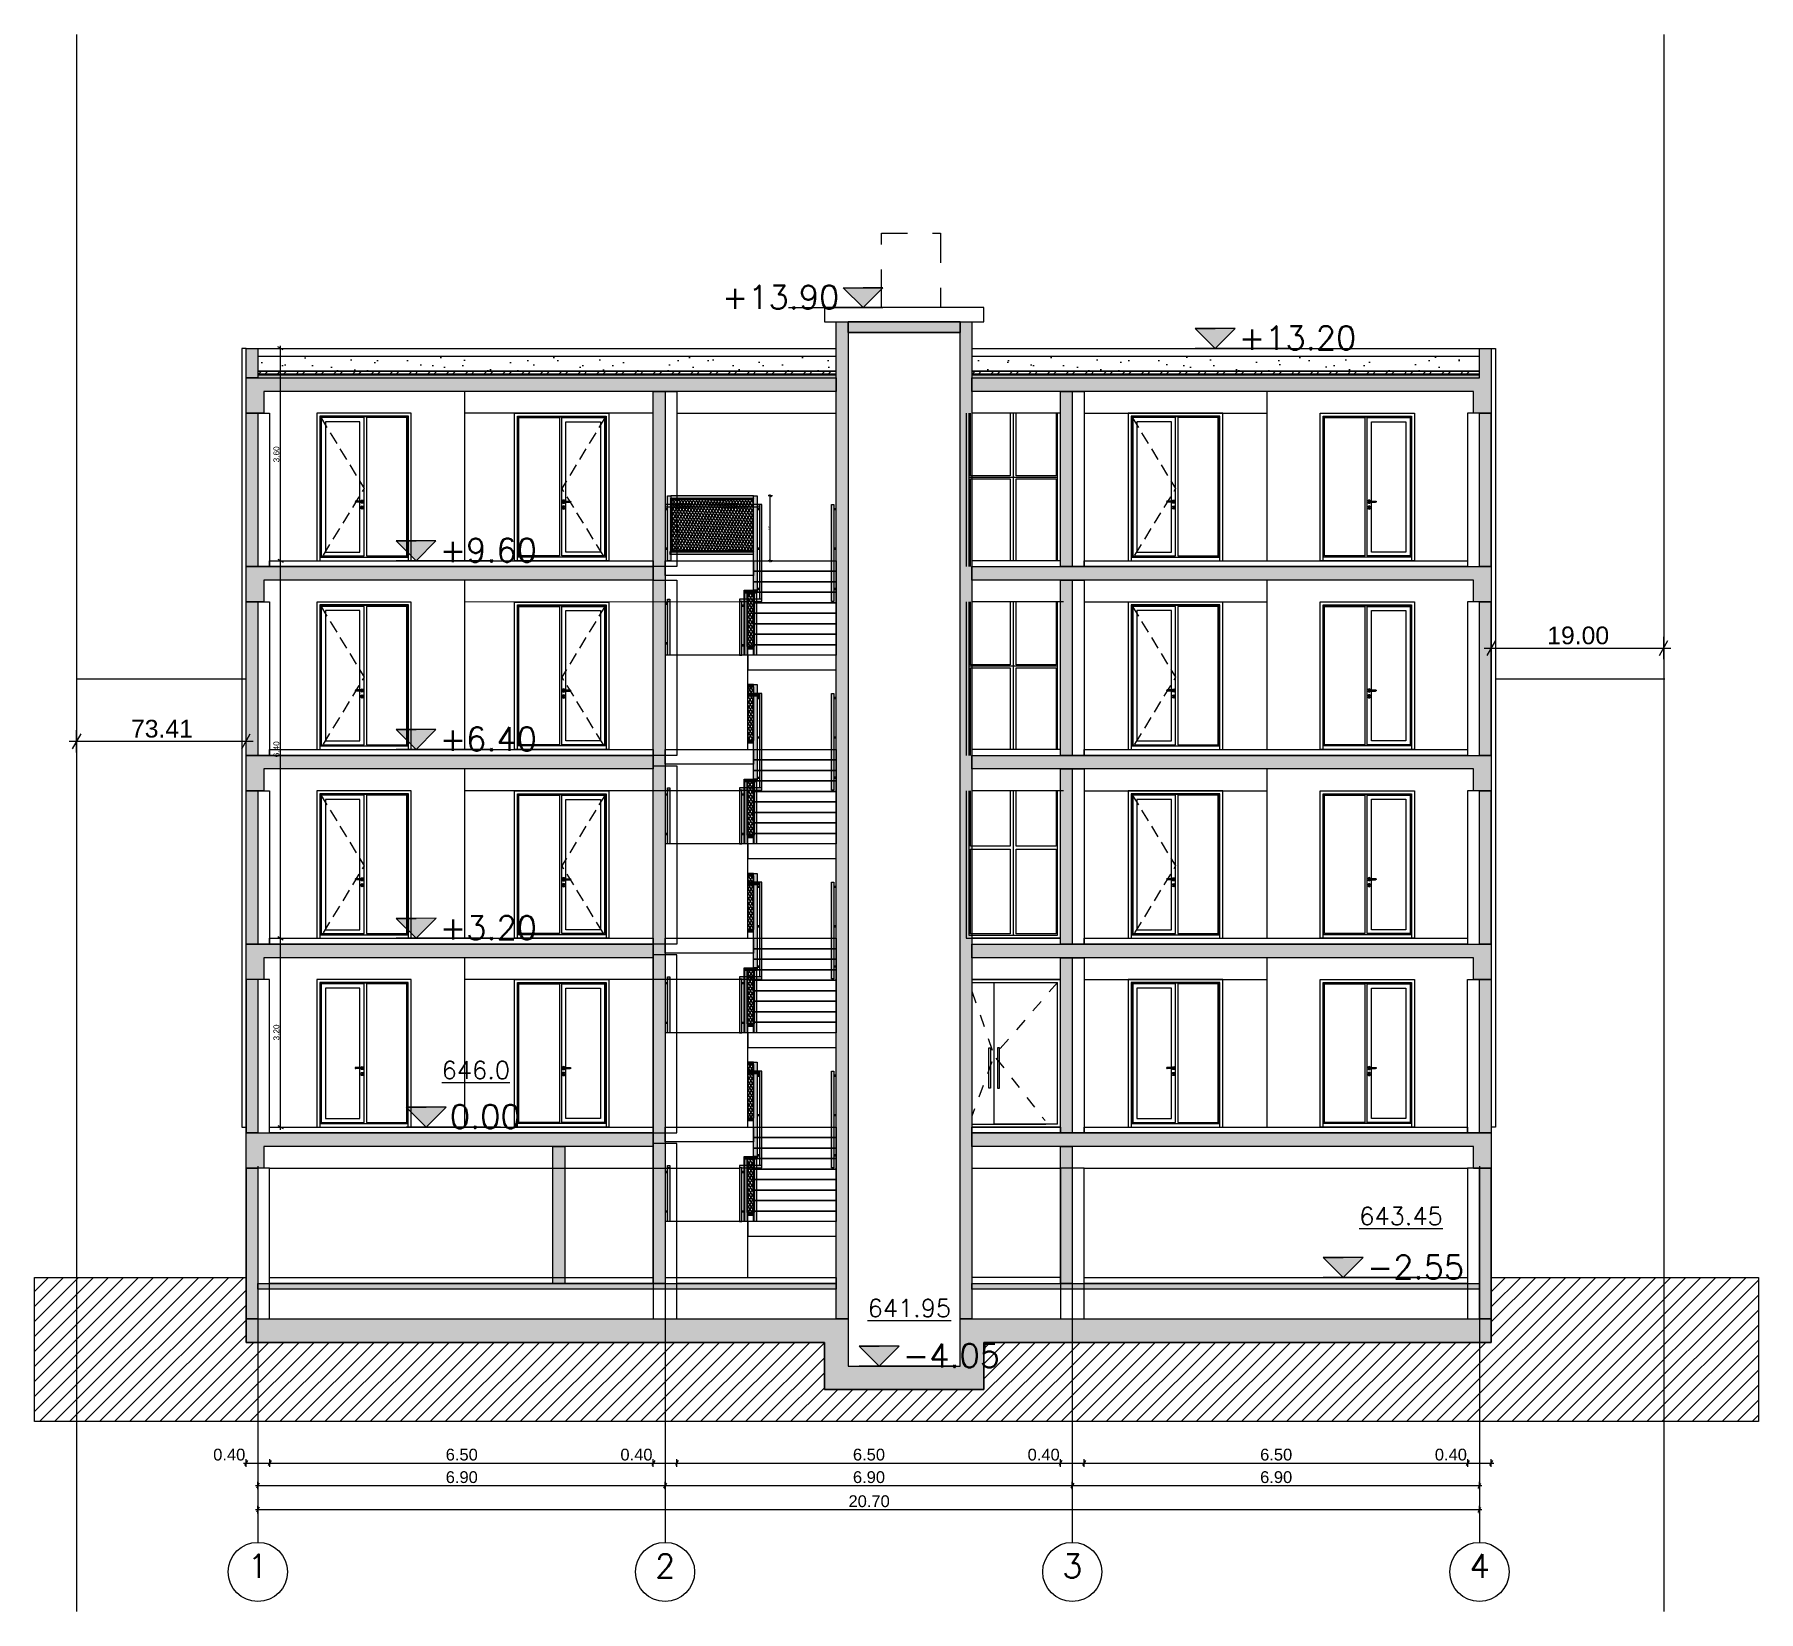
# Model space of a CAD drawing. Header units: millimetres. Extents: x 476571643 to 477489869, y 4620928210 to 4621294454.
# Drawn here: x 477453133 to 477482346, y 4621145874 to 4621172605 of the extents above; entities that cross this region are included whole.
import ezdxf

# ---------------------------------------------------------------- set-up
doc = ezdxf.new("R2010")
doc.units = ezdxf.units.MM
doc.header["$MEASUREMENT"] = 0
for name, pattern in [('Dashed', [423.333333, 211.666667, -211.666667]), ('Hidden Line', [317.5, 211.666667, -105.833333]), ('Long Dashed', [1058.333302, 634.99999, -423.333311])]:
    doc.linetypes.add(name, pattern=pattern)
for name, color, linetype, lineweight in [('0_0 Architecture_Pen_No__7', 7, 'Continuous', 0), ('0_0 Architecture_Pen_No__8', 8, 'Continuous', 0), ('0_Pen_No__1_Pen_No__250', 7, 'Continuous', 0), ('0_Pen_No__250_Pen_No__142', 142, 'Continuous', 0), ('0_Pen_No__7_Pen_No__253', 252, 'Continuous', 0), ('2D Drafting - General_Pen_No__250_Pen_No__7', 7, 'Continuous', 0), ('2D Drafting - General_Pen_No__250_Pen_No__7_Pen_No__7', 7, 'Continuous', 0), ('2D Drafting - General_Pen_No__7_Pen_No__253', 252, 'Continuous', 0), ('Annotation - Text_Pen_No__7_Pen_No__144', 144, 'Continuous', 0), ('Dimensioning - General_Pen_No__142', 142, 'Continuous', 0), ('gegmebi_Pen_No__7_Pen_No__250', 7, 'Continuous', 0), ('New_._Pen_No__1', 1, 'Continuous', 0), ('New_0_Pen_No__42_Pen_No__250_Pen_No__250', 7, 'Continuous', 0), ('New_0_Pen_No__7_Pen_No__250', 7, 'Continuous', 0), ('New_2D Drafting - General_Pen_No__1', 1, 'Continuous', 0), ('New_2D Drafting - General_Pen_No__1_Pen_No__253', 252, 'Continuous', 0), ('New_2D Drafting - General_Pen_No__250_Pen_No__154', 154, 'Continuous', 0), ('New_2D Drafting - General_Pen_No__250_Pen_No__7', 7, 'Continuous', 0), ('New_2D Drafting - General_Pen_No__250_Pen_No__7_Pen_No__250', 7, 'Continuous', 0), ('New_2D Drafting - General_Pen_No__4', 7, 'Continuous', 0), ('New_2D Drafting - General_Pen_No__7_Pen_No__250', 7, 'Continuous', 0), ('New_2D Drafting - General_Pen_No__7_Pen_No__7', 7, 'Continuous', 0), ('New_gegmebi_Pen_No__7_Pen_No__250', 7, 'Continuous', 0), ('New_gegmebi_Pen_No__7_Pen_No__4', 7, 'Continuous', 0), ('New_reg_nak_Pen_No__7', 7, 'Continuous', 0), ('New_Structural - Bearing_Pen_No__1', 1, 'Continuous', 0), ('New_Structural - Bearing_Pen_No__250', 7, 'Continuous', 0), ('New_Structural - Bearing_Pen_No__253', 252, 'Continuous', 0), ('New_Structural - Bearing_Pen_No__7', 7, 'Continuous', 0), ('Structural - Bearing_Pen_No__7_Pen_No__7_Pen_No__253', 252, 'Continuous', 0), ('zoma_Pen_No__1', 1, 'Continuous', 0), ('zoma_Pen_No__142', 142, 'Continuous', 0), ('zoma_Pen_No__1_Pen_No__142', 142, 'Continuous', 0), ('zoma_Pen_No__5_Pen_No__5_Pen_No__142', 142, 'Continuous', 0)]:
    doc.layers.add(name, color=color, linetype=linetype, lineweight=lineweight)
for name, color, linetype, lineweight, true_color in [('0_Pen_No__7_Pen_No__12', 7, 'Continuous', 0, 0x939598), ('2D Drafting - General_Pen_No__7_Pen_No__12', 7, 'Continuous', 0, 0x939598), ('gegmebi_Pen_No__7_Pen_No__7_Pen_No__12', 7, 'Continuous', 0, 0x939598), ('kar-panjara_Pen_No__7_Pen_No__7_Pen_No__12', 7, 'Continuous', 0, 0x939598), ('New_gegmebi_Pen_No__7_Pen_No__252', 7, 'Continuous', 0, 0x666666)]:
    doc.layers.add(name, color=color, linetype=linetype, lineweight=lineweight, true_color=true_color)
doc.layers.add('Dimensioning - General', color=7, linetype='Continuous')
doc.layers.add('zoma', color=7, linetype='Continuous')
doc.styles.add('GENERATED_STYLE_2', font='arial.ttf')
doc.linetypes.add('Break', pattern='A,0,[1,a-5 saxl бѓ’бѓђбѓ¦бѓ”бѓ‘бѓ”бѓ‘бѓ\x98_1.Shx,S=15.679026,R=0,X=0,Y=0],-1975.557214,0', length=1975.557214)
doc.dimstyles.new('GENERATED_STYLE__1', dxfattribs={"dimtxt": 100, "dimasz": 68.640772, "dimexe": 0.18, "dimexo": 0.0625, "dimgap": 0.09, "dimtad": 1, "dimlfac": 0.001, "dimzin": 0, "dimdsep": 46, "dimtxsty": 'GENERATED_STYLE_2', "dimblk": 'ARROWHEAD_2', "dimblk1": 'ARROWHEAD_2', "dimblk2": 'ARROWHEAD_2', "dimcen": 0.09, "dimse1": 1, "dimse2": 1, "dimclrd": 142, "dimclre": 142, "dimclrt": 142, "dimadec": 0, "dimazin": 0, "dimtfac": 1, "dimtdec": 4, "dimtmove": 0, "dimatfit": 3, "dimfxl": 1, "dimtolj": 1, "dimtzin": 0, "dimarcsym": 0})
doc.dimstyles.new('GENERATED_STYLE__27', dxfattribs={"dimtxt": 300, "dimasz": 190, "dimexe": 0.18, "dimexo": 3, "dimgap": 0.09, "dimtad": 1, "dimtih": 1, "dimtoh": 1, "dimlfac": 0.001, "dimzin": 0, "dimdsep": 46, "dimtxsty": 'GENERATED_STYLE_2', "dimblk": 'ARROWHEAD_2', "dimblk1": 'ARROWHEAD_2', "dimblk2": 'ARROWHEAD_2', "dimcen": 0.09, "dimclrd": 1, "dimclre": 1, "dimclrt": 1, "dimadec": 0, "dimazin": 0, "dimtfac": 1, "dimtdec": 4, "dimtmove": 0, "dimatfit": 3, "dimfxl": 1, "dimtolj": 1, "dimtzin": 0, "dimarcsym": 0})
doc.dimstyles.new('GENERATED_STYLE__3', dxfattribs={"dimtxt": 200, "dimasz": 64.421331, "dimexe": 0.18, "dimexo": 3, "dimgap": 0.09, "dimtad": 1, "dimtih": 1, "dimtoh": 1, "dimlfac": 0.001, "dimzin": 0, "dimdsep": 46, "dimtxsty": 'GENERATED_STYLE_2', "dimblk": 'ARROWHEAD_2', "dimblk1": 'ARROWHEAD_2', "dimblk2": 'ARROWHEAD_2', "dimcen": 0.09, "dimclrd": 142, "dimclre": 142, "dimclrt": 142, "dimadec": 0, "dimazin": 0, "dimtfac": 1, "dimtdec": 4, "dimtmove": 0, "dimatfit": 3, "dimfxl": 1, "dimtolj": 1, "dimtzin": 0, "dimarcsym": 0})
doc.dimstyles.new('GENERATED_STYLE__6', dxfattribs={"dimtxt": 30.000001, "dimasz": 38, "dimexe": 0.18, "dimexo": 3, "dimgap": 0.09, "dimtad": 1, "dimlfac": 0.001, "dimzin": 0, "dimdsep": 46, "dimtxsty": 'GENERATED_STYLE_2', "dimblk": 'ARROWHEAD_2', "dimblk1": 'ARROWHEAD_2', "dimblk2": 'ARROWHEAD_2', "dimcen": 0.09, "dimclrd": 142, "dimclre": 142, "dimclrt": 142, "dimadec": 0, "dimazin": 0, "dimtfac": 1, "dimtdec": 4, "dimtmove": 0, "dimatfit": 3, "dimfxl": 1, "dimtolj": 1, "dimtzin": 0, "dimarcsym": 0})
pattern_1 = [(60, (476844527.15, 4621385791.044), (-38.9711432, 22.5), []), (122.8330945, (476844527.15, 4621385791.044), (36.8060797, 18.75), [])]
pattern_2 = [(0, (476844527.15, 4621385791.04), (0, 623.5383), [60, -300]), (0, (476844707.15, 4621386102.8), (0, 623.5383), [60, -300]), (60, (476844527.15, 4621385791.04), (-540, 311.76916), [60, -300]), (60, (476844887.15, 4621385791.04), (-540, 311.76916), [60, -300]), (120, (476844587.15, 4621385791.04), (540, 311.76916), [60, -300]), (120, (476844947.15, 4621385791.04), (540, 311.76916), [60, -300]), (0, (476844527.15, 4621385851.04), (0, 120.000005), [0, -120.000005, 0, -180.000007]), (45, (476844587.15, 4621385851.04), (-84.852817, 84.852817), [0, -90.000004, 0, -150.000006])]
pattern_3 = [(45, (476844527.15, 4621385791.04), (-176.776695, 176.776695), []), (45, (476844491.8, 4621385826.4), (-176.776695, 176.776695), []), (45, (476844456.44, 4621385861.75), (-176.776695, 176.776695), [])]
pattern_4 = [(45, (476844527.15, 4621385791.04), (-459.6194, 459.6194), []), (45, (476844435.2, 4621385883), (-459.6194, 459.6194), [])]
pattern_5 = [(45, (476844527.15, 4621385791.04), (-159.099026, 159.099026), []), (45, (476844474.12, 4621385844.08), (-159.099026, 159.099026), [])]
pattern_6 = [(45, (476844527.15, 4621386591.04), (-254.55844, 254.55844), [0, -240, 0, -360]), (110, (476845327.15, 4621386591.04), (338.28934, 123.12725), [0, -176, 0, -304])]

msp = doc.modelspace()

# ---------------------------------------------------------------- texts
at = {"layer": 'Annotation - Text_Pen_No__7_Pen_No__144', "color": 144, "linetype": 'Continuous', "lineweight": 0, "char_height": 400, "attachment_point": 2}
for s, insert in [('\\A1;{\\pqc;\\Ftxt.shx;1}', (477456919.683, 4621146845.949)), ('\\A1;{\\pqc;\\Ftxt.shx;2}', (477463819.683, 4621146845.949)), ('\\A1;{\\pqc;\\Ftxt.shx;3}', (477470719.683, 4621146845.949)), ('\\A1;{\\pqc;\\Ftxt.shx;4}', (477477619.683, 4621146845.949))]:
    msp.add_mtext(s, dxfattribs=dict(at, insert=insert))
at = {"layer": 'New_._Pen_No__1', "color": 1, "linetype": 'Continuous', "lineweight": 0, "char_height": 300, "attachment_point": 2}
for s, insert in [('\\A1;{\\pqc;\\Ftxt.shx;\\L\\L64\\Ftxt.shx;6\\Ftxt.shx;.0}', (477460611.622, 4621155201.065)), ('\\A1;{\\pqc;\\Ftxt.shx;\\L\\L64\\Ftxt.shx;3\\Ftxt.shx;.\\Ftxt.shx;45}', (477476288.239, 4621152727.394)), ('\\A1;{\\pqc;\\Ftxt.shx;\\L\\L64\\Ftxt.shx;1\\Ftxt.shx;.\\Ftxt.shx;95}', (477467957.54, 4621151166.12))]:
    msp.add_mtext(s, dxfattribs=dict(at, insert=insert))
at = {"layer": 'zoma_Pen_No__1_Pen_No__142', "color": 142, "linetype": 'Continuous', "lineweight": 0, "char_height": 400}
for s, insert, attachment_point, rotation in [('\\A1;{\\pqr;\\Ftxt.shx;+1\\Ftxt.shx;3\\Ftxt.shx;.\\Ftxt.shx;9\\Ftxt.shx;0}', (477466770.255, 4621167951.808), 9, 359.9860128), ('\\A1;{\\pql;\\Ftxt.shx;+13.\\Ftxt.shx;2\\Ftxt.shx;0}', (477473541.766, 4621167260.884), 7, 0.0139872), ('\\A1;{\\pql;\\Ftxt.shx;+\\Ftxt.shx;9\\Ftxt.shx;.\\Ftxt.shx;6\\Ftxt.shx;0}', (477460000.187, 4621163662.283), 7, 0.0139872), ('\\A1;{\\pql;\\Ftxt.shx;+\\Ftxt.shx;6\\Ftxt.shx;.40}', (477460000.968, 4621160462.883), 7, 0.0139872), ('\\A1;{\\pql;\\Ftxt.shx;+\\Ftxt.shx;3\\Ftxt.shx;.20}', (477460001.749, 4621157262.883), 7, 0.0139872), ('\\A1;{\\pql;\\Ftxt.shx;0\\Ftxt.shx;.00}', (477460170.596, 4621154062.583), 7, 0.0139872), ('\\A1;{\\pql;\\Ftxt.shx;-2.\\Ftxt.shx;55}', (477475711.434, 4621151512.524), 7, 0.0139872), ('\\A1;{\\pql;\\Ftxt.shx;-4.\\Ftxt.shx;05}', (477467846.734, 4621150012.28), 7, 0.0139872)]:
    msp.add_mtext(s, dxfattribs=dict(at, insert=insert, attachment_point=attachment_point, rotation=rotation))

# ---------------------------------------------------------------- blocks, each defined once
blk = doc.blocks.new('*D1509', base_point=(476844527, 4621385791))
at = {"layer": 'Dimensioning - General_Pen_No__142', "color": 142, "linetype": 'Continuous', "lineweight": 0, "transparency": 16777216}
for p, q in [((477457258, 4621157313), (477457348, 4621157260)), ((477457303, 4621154086), (477457303, 4621157287)), ((477457258, 4621154112), (477457348, 4621154059)), ((477457303, 4621154041), (477457303, 4621154086))]:
    blk.add_line(p, q, dxfattribs=at)
at = {"layer": 'Dimensioning - General_Pen_No__142', "color": 142, "lineweight": 0, "transparency": 16777216, "insert": (477457283, 4621155553), "char_height": 100, "attachment_point": 7, "rotation": 90, "style": 'GENERATED_STYLE_2'}
blk.add_mtext('\\A1;{\\pql;\\fArial CYR|b0|i0|c204|p34;3.20}', dxfattribs=at)
blk = doc.blocks.new('ARROWHEAD_2')
at = {"color": 0, "linetype": 'Continuous', "lineweight": 0}
for p, q in [((0, 0), (-1, 0)), ((-0.38, -0.66), (0.38, 0.66))]:
    blk.add_line(p, q, dxfattribs=at)
blk = doc.blocks.new('*D1510', base_point=(476844527, 4621385791))
at = {"layer": 'Dimensioning - General_Pen_No__142', "color": 142, "linetype": 'Continuous', "lineweight": 0, "transparency": 16777216}
for p, q in [((477457258, 4621163712), (477457348, 4621163660)), ((477457303, 4621157287), (477457303, 4621163686)), ((477457258, 4621157313), (477457348, 4621157260))]:
    blk.add_line(p, q, dxfattribs=at)
at = {"layer": 'Dimensioning - General_Pen_No__142', "color": 142, "lineweight": 0, "transparency": 16777216, "insert": (477457283, 4621160353), "char_height": 100, "attachment_point": 7, "rotation": 90, "style": 'GENERATED_STYLE_2'}
blk.add_mtext('\\A1;{\\pql;\\fArial CYR|b0|i0|c204|p34;6.40}', dxfattribs=at)
blk = doc.blocks.new('*D1511', base_point=(476844527, 4621385791))
at = {"layer": 'Dimensioning - General_Pen_No__142', "color": 142, "linetype": 'Continuous', "lineweight": 0, "transparency": 16777216}
for p, q in [((477457348, 4621167259), (477457258, 4621167311)), ((477457303, 4621167285), (477457303, 4621167329)), ((477457303, 4621163686), (477457303, 4621167285)), ((477457258, 4621163712), (477457348, 4621163660))]:
    blk.add_line(p, q, dxfattribs=at)
at = {"layer": 'Dimensioning - General_Pen_No__142', "color": 142, "lineweight": 0, "transparency": 16777216, "insert": (477457283, 4621165352), "char_height": 100, "attachment_point": 7, "rotation": 90, "style": 'GENERATED_STYLE_2'}
blk.add_mtext('\\A1;{\\pql;\\fArial CYR|b0|i0|c204|p34;3.60}', dxfattribs=at)
blk = doc.blocks.new('*D1512', base_point=(476844527, 4621385791))
at = {"layer": 'zoma_Pen_No__142', "color": 142, "linetype": 'Continuous', "lineweight": 0, "transparency": 16777216}
for p, q in [((477456876, 4621147601), (477456918, 4621147601)), ((477456942, 4621147643), (477456893, 4621147558)), ((477456918, 4621147537), (477456918, 4621147664)), ((477456918, 4621147601), (477477618, 4621147601)), ((477477593, 4621147558), (477477642, 4621147643)), ((477477618, 4621147537), (477477618, 4621147664)), ((477477618, 4621147601), (477477659, 4621147601))]:
    blk.add_line(p, q, dxfattribs=at)
at = {"layer": 'zoma_Pen_No__142', "color": 142, "lineweight": 0, "transparency": 16777216, "insert": (477466926, 4621147641), "char_height": 200, "attachment_point": 7, "style": 'GENERATED_STYLE_2'}
blk.add_mtext('\\A1;{\\pql;\\fArial CYR|b0|i0|c204|p34;20.70}', dxfattribs=at)
blk = doc.blocks.new('*D1513', base_point=(476844527, 4621385791))
at = {"layer": 'zoma_Pen_No__142', "color": 142, "linetype": 'Continuous', "lineweight": 0, "transparency": 16777216}
for p, q in [((477456876, 4621148009), (477456918, 4621148009)), ((477456942, 4621148051), (477456893, 4621147966)), ((477456918, 4621147945), (477456918, 4621148072)), ((477456918, 4621148009), (477463818, 4621148009)), ((477463842, 4621148051), (477463793, 4621147966)), ((477463818, 4621147945), (477463818, 4621148072))]:
    blk.add_line(p, q, dxfattribs=at)
at = {"layer": 'zoma_Pen_No__142', "color": 142, "lineweight": 0, "transparency": 16777216, "insert": (477460101, 4621148049), "char_height": 200, "attachment_point": 7, "style": 'GENERATED_STYLE_2'}
blk.add_mtext('\\A1;{\\pql;\\fArial CYR|b0|i0|c204|p34;6.90}', dxfattribs=at)
blk = doc.blocks.new('*D1514', base_point=(476844527, 4621385791))
at = {"layer": 'zoma_Pen_No__142', "color": 142, "linetype": 'Continuous', "lineweight": 0, "transparency": 16777216}
for p, q in [((477463842, 4621148051), (477463793, 4621147966)), ((477463818, 4621147945), (477463818, 4621148072)), ((477463818, 4621148009), (477470718, 4621148009)), ((477470742, 4621148051), (477470693, 4621147966)), ((477470718, 4621147945), (477470718, 4621148072))]:
    blk.add_line(p, q, dxfattribs=at)
at = {"layer": 'zoma_Pen_No__142', "color": 142, "lineweight": 0, "transparency": 16777216, "insert": (477467001, 4621148049), "char_height": 200, "attachment_point": 7, "style": 'GENERATED_STYLE_2'}
blk.add_mtext('\\A1;{\\pql;\\fArial CYR|b0|i0|c204|p34;6.90}', dxfattribs=at)
blk = doc.blocks.new('*D1515', base_point=(476844527, 4621385791))
at = {"layer": 'zoma_Pen_No__142', "color": 142, "linetype": 'Continuous', "lineweight": 0, "transparency": 16777216}
for p, q in [((477470742, 4621148051), (477470693, 4621147966)), ((477470718, 4621147945), (477470718, 4621148072)), ((477470718, 4621148009), (477477618, 4621148009)), ((477477593, 4621147966), (477477642, 4621148051)), ((477477618, 4621147945), (477477618, 4621148072)), ((477477618, 4621148009), (477477659, 4621148009))]:
    blk.add_line(p, q, dxfattribs=at)
at = {"layer": 'zoma_Pen_No__142', "color": 142, "lineweight": 0, "transparency": 16777216, "insert": (477473901, 4621148049), "char_height": 200, "attachment_point": 7, "style": 'GENERATED_STYLE_2'}
blk.add_mtext('\\A1;{\\pql;\\fArial CYR|b0|i0|c204|p34;6.90}', dxfattribs=at)
blk = doc.blocks.new('*D1617', base_point=(476844527, 4621385791))
at = {"layer": 'zoma_Pen_No__142', "color": 142, "linetype": 'Continuous', "lineweight": 0, "transparency": 16777216}
for p, q in [((477465626, 4621164770), (477465576, 4621164799)), ((477465601, 4621164785), (477465601, 4621164809)), ((477465638, 4621164785), (477465563, 4621164785)), ((477465601, 4621163685), (477465601, 4621164785)), ((477465638, 4621163685), (477465563, 4621163685)), ((477465576, 4621163699), (477465626, 4621163670)), ((477465601, 4621163660), (477465601, 4621163685))]:
    blk.add_line(p, q, dxfattribs=at)
at = {"layer": 'zoma_Pen_No__142', "color": 142, "lineweight": 0, "transparency": 16777216, "insert": (477465595, 4621164195), "char_height": 30, "attachment_point": 7, "rotation": 90, "style": 'GENERATED_STYLE_2'}
blk.add_mtext('\\A1;{\\pql;\\fArial CYR|b0|i0|c204|p34;1.10}', dxfattribs=at)
blk = doc.blocks.new('*D1618', base_point=(476844527, 4621385791))
at = {"layer": 'zoma_Pen_No__142', "color": 142, "linetype": 'Continuous', "lineweight": 0, "transparency": 16777216}
for p, q in [((477456718, 4621148327), (477456718, 4621148454)), ((477457118, 4621148327), (477457118, 4621148454)), ((477456676, 4621148391), (477456718, 4621148391)), ((477456742, 4621148433), (477456693, 4621148348)), ((477456718, 4621148391), (477457118, 4621148391)), ((477457142, 4621148433), (477457093, 4621148348))]:
    blk.add_line(p, q, dxfattribs=at)
at = {"layer": 'zoma_Pen_No__142', "color": 142, "lineweight": 0, "transparency": 16777216, "insert": (477456161, 4621148431), "char_height": 200, "attachment_point": 7, "style": 'GENERATED_STYLE_2'}
blk.add_mtext('\\A1;{\\pql;\\fArial CYR|b0|i0|c204|p34;0.40}', dxfattribs=at)
blk = doc.blocks.new('*D1619', base_point=(476844527, 4621385791))
at = {"layer": 'zoma_Pen_No__142', "color": 142, "linetype": 'Continuous', "lineweight": 0, "transparency": 16777216}
for p, q in [((477457118, 4621148327), (477457118, 4621148454)), ((477463618, 4621148327), (477463618, 4621148454)), ((477457142, 4621148433), (477457093, 4621148348)), ((477457118, 4621148391), (477463618, 4621148391)), ((477463642, 4621148433), (477463593, 4621148348))]:
    blk.add_line(p, q, dxfattribs=at)
at = {"layer": 'zoma_Pen_No__142', "color": 142, "lineweight": 0, "transparency": 16777216, "char_height": 200, "attachment_point": 7, "style": 'GENERATED_STYLE_2'}
for s, insert in [('\\A1;{\\pql;\\fArial CYR|b0|i0|c204|p34;6.50}', (477460101, 4621148431)), ('\\A1;{\\pql;\\fArial CYR|b0|i0|c204|p34;0.40}', (477463061, 4621148431))]:
    blk.add_mtext(s, dxfattribs=dict(at, insert=insert))
blk = doc.blocks.new('*D1620', base_point=(476844527, 4621385791))
at = {"layer": 'zoma_Pen_No__142', "color": 142, "linetype": 'Continuous', "lineweight": 0, "transparency": 16777216}
for p, q in [((477463618, 4621148327), (477463618, 4621148454)), ((477464018, 4621148327), (477464018, 4621148454)), ((477463642, 4621148433), (477463593, 4621148348)), ((477463618, 4621148391), (477464018, 4621148391)), ((477464042, 4621148433), (477463993, 4621148348))]:
    blk.add_line(p, q, dxfattribs=at)
blk = doc.blocks.new('*D1621', base_point=(476844527, 4621385791))
at = {"layer": 'zoma_Pen_No__142', "color": 142, "linetype": 'Continuous', "lineweight": 0, "transparency": 16777216}
for p, q in [((477464018, 4621148327), (477464018, 4621148454)), ((477470518, 4621148327), (477470518, 4621148454)), ((477464042, 4621148433), (477463993, 4621148348)), ((477464018, 4621148391), (477470518, 4621148391)), ((477470542, 4621148433), (477470493, 4621148348))]:
    blk.add_line(p, q, dxfattribs=at)
at = {"layer": 'zoma_Pen_No__142', "color": 142, "lineweight": 0, "transparency": 16777216, "char_height": 200, "attachment_point": 7, "style": 'GENERATED_STYLE_2'}
for s, insert in [('\\A1;{\\pql;\\fArial CYR|b0|i0|c204|p34;6.50}', (477467001, 4621148431)), ('\\A1;{\\pql;\\fArial CYR|b0|i0|c204|p34;0.40}', (477469961, 4621148431))]:
    blk.add_mtext(s, dxfattribs=dict(at, insert=insert))
blk = doc.blocks.new('*D1622', base_point=(476844527, 4621385791))
at = {"layer": 'zoma_Pen_No__142', "color": 142, "linetype": 'Continuous', "lineweight": 0, "transparency": 16777216}
for p, q in [((477470518, 4621148327), (477470518, 4621148454)), ((477470918, 4621148327), (477470918, 4621148454)), ((477470542, 4621148433), (477470493, 4621148348)), ((477470518, 4621148391), (477470918, 4621148391)), ((477470942, 4621148433), (477470893, 4621148348))]:
    blk.add_line(p, q, dxfattribs=at)
blk = doc.blocks.new('*D1623', base_point=(476844527, 4621385791))
at = {"layer": 'zoma_Pen_No__142', "color": 142, "linetype": 'Continuous', "lineweight": 0, "transparency": 16777216}
for p, q in [((477470918, 4621148327), (477470918, 4621148454)), ((477477418, 4621148327), (477477418, 4621148454)), ((477470942, 4621148433), (477470893, 4621148348)), ((477470918, 4621148391), (477477418, 4621148391)), ((477477442, 4621148433), (477477393, 4621148348))]:
    blk.add_line(p, q, dxfattribs=at)
at = {"layer": 'zoma_Pen_No__142', "color": 142, "lineweight": 0, "transparency": 16777216, "char_height": 200, "attachment_point": 7, "style": 'GENERATED_STYLE_2'}
for s, insert in [('\\A1;{\\pql;\\fArial CYR|b0|i0|c204|p34;6.50}', (477473901, 4621148431)), ('\\A1;{\\pql;\\fArial CYR|b0|i0|c204|p34;0.40}', (477476861, 4621148431))]:
    blk.add_mtext(s, dxfattribs=dict(at, insert=insert))
blk = doc.blocks.new('*D1624', base_point=(476844527, 4621385791))
at = {"layer": 'zoma_Pen_No__142', "color": 142, "linetype": 'Continuous', "lineweight": 0, "transparency": 16777216}
for p, q in [((477477418, 4621148327), (477477418, 4621148454)), ((477477818, 4621148327), (477477818, 4621148454)), ((477477442, 4621148433), (477477393, 4621148348)), ((477477418, 4621148391), (477477818, 4621148391)), ((477477793, 4621148348), (477477842, 4621148433)), ((477477818, 4621148391), (477477859, 4621148391))]:
    blk.add_line(p, q, dxfattribs=at)
blk = doc.blocks.new('*D1672', base_point=(476844527, 4621385791))
at = {"layer": 'zoma_Pen_No__1', "color": 1, "linetype": 'Continuous', "lineweight": 0, "transparency": 16777216}
for p, q in [((477453917, 4621160749), (477453772, 4621160499)), ((477453844, 4621160436), (477453844, 4621160811)), ((477456645, 4621160499), (477456790, 4621160749)), ((477456718, 4621160436), (477456718, 4621160811)), ((477453722, 4621160624), (477453844, 4621160624)), ((477453844, 4621160624), (477456718, 4621160624)), ((477456718, 4621160624), (477456840, 4621160624))]:
    blk.add_line(p, q, dxfattribs=at)
at = {"layer": 'zoma_Pen_No__1', "color": 1, "lineweight": 0, "transparency": 16777216, "insert": (477454768, 4621160684), "char_height": 300, "attachment_point": 7, "style": 'GENERATED_STYLE_2'}
blk.add_mtext('\\A1;{\\pql;\\fArial CYR|b0|i0|c204|p34;73.41}', dxfattribs=at)
blk = doc.blocks.new('*D1673', base_point=(476844527, 4621385791))
at = {"layer": 'zoma_Pen_No__1', "color": 1, "linetype": 'Continuous', "lineweight": 0, "transparency": 16777216}
for p, q in [((477477695, 4621162205), (477477818, 4621162205)), ((477477890, 4621162330), (477477745, 4621162080)), ((477477818, 4621162018), (477477818, 4621162393)), ((477477818, 4621162205), (477480740, 4621162205)), ((477480668, 4621162080), (477480812, 4621162330)), ((477480740, 4621162018), (477480740, 4621162393)), ((477480740, 4621162205), (477480862, 4621162205))]:
    blk.add_line(p, q, dxfattribs=at)
at = {"layer": 'zoma_Pen_No__1', "color": 1, "lineweight": 0, "transparency": 16777216, "insert": (477478766, 4621162265), "char_height": 300, "attachment_point": 7, "style": 'GENERATED_STYLE_2'}
blk.add_mtext('\\A1;{\\pql;\\fArial CYR|b0|i0|c204|p34;19.00}', dxfattribs=at)

# ---------------------------------------------------------------- dimensions: what is measured, and where the dimension line sits
at = {"layer": 'Dimensioning - General', "color": 142, "linetype": 'Continuous', "lineweight": 0}
for base, p1, p2, picture, middle in [((477457303.075, 4621167285.032), (477459517.821, 4621163685.774), (477456917.501, 4621167285.032), '*D1511', (477457233.075, 4621165482.257)), ((477457303.075, 4621163685.774), (477464017.526, 4621157286.509), (477459517.821, 4621163685.774), '*D1510', (477457233.075, 4621160482.995)), ((477457303.075, 4621157286.509), (477457117.526, 4621154085.509), (477464017.526, 4621157286.509), '*D1509', (477457233.075, 4621155682.863))]:
    dim = msp.add_linear_dim(base=base, p1=p1, p2=p2, angle=90, dimstyle='GENERATED_STYLE__1', dxfattribs=at)
    dim.commit()
    dim.dimension.update_dxf_attribs({"geometry": picture, "text_midpoint": middle, "dimtype": 160, "text_rotation": 90})
at = {"layer": 'zoma', "color": 142, "linetype": 'Continuous', "lineweight": 0}
dim = msp.add_linear_dim(base=(477465600.835, 4621164784.509), p1=(477465486.844, 4621163684.509), p2=(477465486.844, 4621164784.509), angle=90, dimstyle='GENERATED_STYLE__6', dxfattribs=at)
dim.commit()
dim.dimension.update_dxf_attribs({"geometry": '*D1617', "text_midpoint": (477465579.835, 4621164233.565), "dimtype": 160, "text_rotation": 90})
at = {"layer": 'zoma', "color": 1, "linetype": 'Continuous', "lineweight": 0}
for base, p1, p2, text, picture, middle in [((477480740.215, 4621162205.16), (477477817.501, 4621161056.571), (477480740.215, 4621161176.842), '19.00', '*D1673', (477479269.945, 4621162415.16)), ((477456717.526, 4621160623.833), (477453844.439, 4621159074.865), (477456717.526, 4621160620.646), '73.41', '*D1672', (477455272.07, 4621160833.833))]:
    dim = msp.add_linear_dim(base=base, p1=p1, p2=p2, text=text, dimstyle='GENERATED_STYLE__27', dxfattribs=at)
    dim.commit()
    dim.dimension.update_dxf_attribs({"geometry": picture, "text_midpoint": middle, "dimtype": 160})
at = {"layer": 'zoma', "color": 142, "linetype": 'Continuous', "lineweight": 0}
for base, p1, p2, picture, middle in [((477477417.526, 4621148390.519), (477470917.526, 4621150835.339), (477477417.526, 4621153215.483), '*D1623', (477474161.233, 4621148530.519)), ((477477817.526, 4621148390.519), (477477417.526, 4621153215.483), (477477817.526, 4621153288.368), '*D1624', (477477120.677, 4621148530.519)), ((477457117.526, 4621148390.519), (477456717.526, 4621152801.601), (477457117.526, 4621152855.831), '*D1618', (477456420.677, 4621148530.519)), ((477463617.526, 4621148390.519), (477457117.526, 4621152855.831), (477463617.526, 4621152848.475), '*D1619', (477460361.233, 4621148530.519)), ((477464017.526, 4621148390.519), (477463617.526, 4621152848.475), (477464017.526, 4621152987.304), '*D1620', (477463320.677, 4621148530.519)), ((477470517.526, 4621148390.519), (477464017.526, 4621152987.304), (477470517.526, 4621150835.339), '*D1621', (477467261.233, 4621148530.519)), ((477470917.526, 4621148390.519), (477470517.526, 4621150835.339), (477470917.526, 4621150835.339), '*D1622', (477470220.677, 4621148530.519)), ((477463817.526, 4621148008.803), (477456917.526, 4621147046.514), (477463817.526, 4621147046.514), '*D1513', (477460361.233, 4621148148.803)), ((477470717.526, 4621148008.803), (477463817.526, 4621147046.514), (477470717.526, 4621147046.514), '*D1514', (477467261.233, 4621148148.803)), ((477477617.526, 4621148008.803), (477470717.526, 4621147046.514), (477477617.526, 4621147046.514), '*D1515', (477474161.233, 4621148148.803)), ((477477617.526, 4621147600.577), (477456917.526, 4621147046.514), (477477617.526, 4621147600.577), '*D1512', (477467261.584, 4621147740.577))]:
    dim = msp.add_linear_dim(base=base, p1=p1, p2=p2, dimstyle='GENERATED_STYLE__3', dxfattribs=at)
    dim.commit()
    dim.dimension.update_dxf_attribs({"geometry": picture, "text_midpoint": middle, "dimtype": 160})

# ---------------------------------------------------------------- hatches: boundary and pattern name
at = {"layer": '0_0 Architecture_Pen_No__7', "linetype": 'Continuous', "lineweight": 0}
h = msp.add_hatch(dxfattribs=at)
h.set_pattern_fill('CUT_STONE', style=0, pattern_type=2)
h.set_pattern_definition(pattern_6)
h.paths.add_polyline_path([(477466717.526, 4621167145.479), (477456917.501, 4621167145.479), (477456917.501, 4621166899.719), (477466717.526, 4621166899.719)])
h = msp.add_hatch(dxfattribs=at)
h.set_pattern_fill('CUT_STONE', style=0, pattern_type=2)
h.set_pattern_definition(pattern_6)
h.paths.add_polyline_path([(477477617.497, 4621167145.479), (477469017.526, 4621167145.479), (477469017.526, 4621166899.719), (477477617.497, 4621166899.719)])
h = msp.add_hatch(dxfattribs=at)
h.set_pattern_fill('DOUBLE_1_4', style=0, pattern_type=2)
h.set_pattern_definition(pattern_4)
h.paths.add_polyline_path([(477466717.526, 4621166899.719), (477456917.501, 4621166899.719), (477456917.501, 4621166896.719), (477466717.526, 4621166896.719)])
h = msp.add_hatch(dxfattribs=at)
h.set_pattern_fill('STEEL', style=0, pattern_type=2)
h.set_pattern_definition(pattern_5)
h.paths.add_polyline_path([(477466717.526, 4621166896.719), (477456917.501, 4621166896.719), (477456917.501, 4621166847.099), (477466717.526, 4621166847.099)])
h = msp.add_hatch(dxfattribs=at)
h.set_pattern_fill('DOUBLE_1_4', style=0, pattern_type=2)
h.set_pattern_definition(pattern_4)
h.paths.add_polyline_path([(477466717.526, 4621166847.099), (477456917.501, 4621166847.099), (477456917.501, 4621166844.099), (477466717.526, 4621166844.099)])
h = msp.add_hatch(dxfattribs=at)
h.set_pattern_fill('ALUMINUM', style=0, pattern_type=2)
h.set_pattern_definition(pattern_3)
h.paths.add_polyline_path([(477466717.526, 4621166844.099), (477456917.501, 4621166844.099), (477456917.501, 4621166836.099), (477466717.526, 4621166836.099)])
h = msp.add_hatch(dxfattribs=at)
h.set_pattern_fill('DOUBLE_1_4', style=0, pattern_type=2)
h.set_pattern_definition(pattern_4)
h.paths.add_polyline_path([(477477617.497, 4621166899.719), (477469017.526, 4621166899.719), (477469017.526, 4621166896.719), (477477617.497, 4621166896.719)])
h = msp.add_hatch(dxfattribs=at)
h.set_pattern_fill('STEEL', style=0, pattern_type=2)
h.set_pattern_definition(pattern_5)
h.paths.add_polyline_path([(477477617.497, 4621166896.719), (477469017.526, 4621166896.719), (477469017.526, 4621166847.099), (477477617.497, 4621166847.099)])
h = msp.add_hatch(dxfattribs=at)
h.set_pattern_fill('DOUBLE_1_4', style=0, pattern_type=2)
h.set_pattern_definition(pattern_4)
h.paths.add_polyline_path([(477477617.497, 4621166847.099), (477469017.526, 4621166847.099), (477469017.526, 4621166844.099), (477477617.497, 4621166844.099)])
h = msp.add_hatch(dxfattribs=at)
h.set_pattern_fill('ALUMINUM', style=0, pattern_type=2)
h.set_pattern_definition(pattern_3)
h.paths.add_polyline_path([(477477617.497, 4621166844.099), (477469017.526, 4621166844.099), (477469017.526, 4621166836.099), (477477617.497, 4621166836.099)])
h = msp.add_hatch(dxfattribs=at)
h.set_pattern_fill('STRUCTURAL_CONCRETE', style=0, pattern_type=2)
h.set_pattern_definition(pattern_2)
h.paths.add_polyline_path([(477466717.526, 4621166835.099), (477456917.501, 4621166835.099), (477456917.501, 4621166785.479), (477466717.526, 4621166785.479)])
h = msp.add_hatch(dxfattribs=at)
h.set_pattern_fill('STRUCTURAL_CONCRETE', style=0, pattern_type=2)
h.set_pattern_definition(pattern_2)
h.paths.add_polyline_path([(477477617.497, 4621166835.099), (477469017.526, 4621166835.099), (477469017.526, 4621166785.479), (477477617.497, 4621166785.479)])
at = {"layer": '0_0 Architecture_Pen_No__8', "linetype": 'Continuous', "lineweight": 0, "true_color": 0x404040}
msp.add_hatch(color=250, dxfattribs=at).paths.add_polyline_path([(477456717.526, 4621150835.339), (477466917.526, 4621150835.339), (477466917.526, 4621150035.227), (477468817.526, 4621150035.227), (477468817.526, 4621150835.339), (477469509.186, 4621150835.339), (477477817.526, 4621150835.339), (477477817.478, 4621150435.338), (477469217.186, 4621150435.338), (477469217.186, 4621150035.227), (477469217.186, 4621149635.227), (477466717.526, 4621149635.227), (477466517.56, 4621149635.227), (477466517.56, 4621150435.339), (477456717.526, 4621150435.339)])
at = {"layer": '0_Pen_No__250_Pen_No__142', "linetype": 'Continuous', "lineweight": 0}
for points in [[(477467172.57, 4621167975.355), (477466835.041, 4621168313.048), (477467510.263, 4621168312.884)], [(477473139.452, 4621167283.832), (477473476.98, 4621167621.525), (477472801.758, 4621167621.361)], [(477459597.872, 4621163685.831), (477459935.401, 4621164023.524), (477459260.179, 4621164023.359)], [(477459598.653, 4621160485.831), (477459936.182, 4621160823.524), (477459260.96, 4621160823.359)], [(477459599.434, 4621157285.831), (477459936.963, 4621157623.524), (477459261.741, 4621157623.359)], [(477459768.281, 4621154085.531), (477460105.81, 4621154423.224), (477459430.588, 4621154423.06)], [(477475309.119, 4621151535.471), (477475646.648, 4621151873.164), (477474971.426, 4621151873)], [(477467444.42, 4621150035.227), (477467781.948, 4621150372.921), (477467106.726, 4621150372.756)]]:
    msp.add_hatch(color=142, dxfattribs=at).paths.add_polyline_path(points)
at = {"layer": '2D Drafting - General_Pen_No__250_Pen_No__7', "linetype": 'Continuous', "lineweight": 0}
for points in [[(477469017.526, 4621166785.642), (477477617.497, 4621166785.642), (477477617.497, 4621167285.032), (477477817.426, 4621167285.032), (477477817.426, 4621166785.642), (477477817.526, 4621166185.642), (477477517.426, 4621166185.642), (477477517.426, 4621166555.457), (477469017.526, 4621166555.457)], [(477456717.526, 4621166785.465), (477466717.526, 4621166785.465), (477466717.526, 4621166555.457), (477463967.942, 4621166555.457), (477463667.526, 4621166555.457), (477457017.526, 4621166555.457), (477457017.526, 4621166185.465), (477456717.426, 4621166185.465)], [(477456717.526, 4621163585.642), (477463617.526, 4621163585.642), (477463617.526, 4621163355.457), (477457017.526, 4621163355.457), (477457017.526, 4621162985.642), (477456717.426, 4621162985.642)], [(477477817.426, 4621163585.642), (477477817.526, 4621162985.642), (477477517.426, 4621162985.642), (477477517.426, 4621163355.457), (477469017.526, 4621163355.457), (477469017.526, 4621163585.642)], [(477456717.526, 4621160385.819), (477463617.526, 4621160385.819), (477463617.526, 4621160155.812), (477457017.526, 4621160155.812), (477457017.526, 4621159785.819), (477456717.426, 4621159785.819)], [(477477817.426, 4621160385.819), (477477817.526, 4621159785.819), (477477517.426, 4621159785.819), (477477517.426, 4621160155.812), (477469017.526, 4621160155.812), (477469017.526, 4621160385.819)], [(477456716.992, 4621153985.443), (477456716.992, 4621156585.996), (477456717.426, 4621156585.996), (477456717.525, 4621157184.996), (477463617.526, 4621157184.996), (477463617.526, 4621156955.471), (477457017.526, 4621156955.471), (477457017.526, 4621156585.996), (477456917.248, 4621156585.996), (477456917.248, 4621153985.443)], [(477477817.426, 4621157185.819), (477477817.526, 4621156585.819), (477477517.426, 4621156585.819), (477477517.426, 4621156955.812), (477469017.526, 4621156955.812), (477469017.526, 4621157185.819)], [(477477617.526, 4621153985.896), (477477617.526, 4621156585.996), (477477817.501, 4621156585.996), (477477817.501, 4621153985.896)], [(477456716.893, 4621153386.444), (477456716.992, 4621153985.443), (477463617.526, 4621153985.443), (477463617.526, 4621153755.919), (477457016.993, 4621153755.919), (477457016.993, 4621153386.444)], [(477477817.426, 4621153985.819), (477477817.526, 4621153385.819), (477477517.426, 4621153385.819), (477477517.426, 4621153755.812), (477469017.526, 4621153755.812), (477469017.526, 4621153985.819)], [(477456917.497, 4621151435.339), (477466717.526, 4621151435.339), (477466717.526, 4621151335.339), (477456917.497, 4621151335.339)], [(477469017.526, 4621151435.339), (477477617.526, 4621151435.339), (477477617.526, 4621151335.339), (477469017.526, 4621151335.339)]]:
    msp.add_hatch(color=7, dxfattribs=at).paths.add_polyline_path(points)
at = {"layer": '2D Drafting - General_Pen_No__250_Pen_No__7_Pen_No__7', "linetype": 'Continuous', "lineweight": 0}
msp.add_hatch(color=7, dxfattribs=at).paths.add_polyline_path([(477456917.501, 4621166785.465), (477456717.501, 4621166785.465), (477456717.501, 4621167285.032), (477456917.501, 4621167285.032)])
at = {"layer": 'New_2D Drafting - General_Pen_No__1', "linetype": 'Continuous', "lineweight": 0}
for points in [[(477465417.526, 4621164635.479), (477463817.526, 4621164635.479), (477463817.526, 4621164595.865), (477465417.526, 4621164595.865)], [(477463857.526, 4621164565.449), (477463817.526, 4621164565.449), (477463817.526, 4621164550.836), (477463857.526, 4621164550.836)], [(477463857.526, 4621163685.477), (477463857.526, 4621164785.479), (477463917.526, 4621164785.479), (477463917.526, 4621163685.479)], [(477465317.525, 4621164785.479), (477463917.526, 4621164785.479), (477463917.526, 4621164745.865), (477465317.525, 4621164745.865)], [(477463917.526, 4621164745.865), (477463932.544, 4621164730.865), (477463932.526, 4621163850.479), (477463917.526, 4621163835.465)], [(477463917.526, 4621164745.865), (477465317.525, 4621164745.865), (477465302.507, 4621164730.865), (477463932.544, 4621164730.865)], [(477465077.362, 4621163033.778), (477465077.362, 4621162995.778), (477465077.362, 4621162083.479), (477465117.026, 4621162083.479), (477465117.026, 4621162993.778), (477465457.526, 4621162993.778), (477465457.526, 4621164635.479), (477465417.526, 4621164635.479), (477465417.526, 4621163033.778)], [(477465317.525, 4621164745.865), (477465302.507, 4621164730.865), (477465302.525, 4621163850.479), (477465317.525, 4621163835.479)], [(477465317.525, 4621163183.479), (477465317.525, 4621164785.479), (477465377.526, 4621164785.479), (477465377.526, 4621163183.48)], [(477465417.526, 4621164565.449), (477465377.526, 4621164565.449), (477465377.526, 4621164550.836), (477465417.526, 4621164550.836)], [(477466677.526, 4621162995.778), (477466637.526, 4621162995.778), (477466637.526, 4621164635.479), (477466677.526, 4621164635.479)], [(477466717.526, 4621164565.449), (477466677.526, 4621164565.449), (477466677.526, 4621164550.836), (477466717.526, 4621164550.836)], [(477463857.526, 4621163895.185), (477463817.526, 4621163895.185), (477463817.526, 4621163880.571), (477463857.526, 4621163880.571)], [(477465317.525, 4621163835.479), (477463897.526, 4621163835.479), (477463897.526, 4621163795.865), (477465317.525, 4621163795.865)], [(477463917.526, 4621163835.479), (477465317.525, 4621163835.479), (477465302.525, 4621163850.479), (477463932.526, 4621163850.479)], [(477465417.526, 4621163895.185), (477465377.526, 4621163895.185), (477465377.526, 4621163880.571), (477465417.526, 4621163880.571)], [(477466717.526, 4621163895.185), (477466677.526, 4621163895.185), (477466677.526, 4621163880.571), (477466717.526, 4621163880.571)], [(477465157.026, 4621162083.479), (477465157.026, 4621163183.48), (477465217.026, 4621163183.48), (477465217.026, 4621162083.48)], [(477465157.026, 4621163143.492), (477465157.026, 4621163183.48), (477465377.526, 4621163183.48), (477465377.526, 4621163143.498)], [(477465207.526, 4621162083.48), (477465167.045, 4621162083.48), (477465167.045, 4621163143.494), (477465207.526, 4621163143.494)], [(477465368.025, 4621162083.48), (477465327.545, 4621162083.48), (477465327.545, 4621163143.494), (477465368.025, 4621163143.494)], [(477465417.526, 4621163213.603), (477465377.526, 4621163213.603), (477465377.526, 4621163198.989), (477465417.526, 4621163198.989)], [(477466717.526, 4621163213.603), (477466677.526, 4621163213.603), (477466677.526, 4621163198.989), (477466717.526, 4621163198.989)], [(477463857.526, 4621162963.451), (477463817.526, 4621162963.451), (477463817.526, 4621162948.837), (477463857.526, 4621162948.837)], [(477463897.526, 4621162083.48), (477463857.526, 4621162083.48), (477463857.526, 4621163033.48), (477463897.526, 4621163033.48)], [(477465157.026, 4621162929.936), (477465117.026, 4621162929.936), (477465117.026, 4621162915.323), (477465157.026, 4621162915.323)], [(477463857.526, 4621162293.186), (477463817.526, 4621162293.186), (477463817.526, 4621162278.573), (477463857.526, 4621162278.573)], [(477465157.026, 4621162259.672), (477465117.026, 4621162259.672), (477465117.026, 4621162245.058), (477465157.026, 4621162245.058)], [(477465327.537, 4621162233.48), (477465207.532, 4621162233.48), (477465207.532, 4621162193.867), (477465327.537, 4621162193.867)], [(477465317.525, 4621161585.509), (477465217.526, 4621161585.509), (477465217.526, 4621161545.896), (477465317.525, 4621161545.896)], [(477465317.525, 4621159983.507), (477465317.525, 4621161585.509), (477465377.526, 4621161585.509), (477465377.526, 4621159983.509)], [(477465077.362, 4621159833.809), (477465077.362, 4621159795.809), (477465077.362, 4621158883.508), (477465117.026, 4621158883.508), (477465117.026, 4621159793.809), (477465457.526, 4621159793.809), (477465457.526, 4621161435.509), (477465417.526, 4621161435.509), (477465417.526, 4621159833.809)], [(477465417.526, 4621161435.509), (477465217.533, 4621161435.509), (477465217.533, 4621161395.896), (477465417.526, 4621161395.896)], [(477465417.526, 4621161365.48), (477465377.526, 4621161365.48), (477465377.526, 4621161350.866), (477465417.526, 4621161350.866)], [(477466677.526, 4621159795.778), (477466637.526, 4621159795.778), (477466637.526, 4621161435.479), (477466677.526, 4621161435.479)], [(477466717.526, 4621161365.449), (477466677.526, 4621161365.449), (477466677.526, 4621161350.836), (477466717.526, 4621161350.836)], [(477465317.525, 4621160635.509), (477465217.526, 4621160635.509), (477465217.526, 4621160595.896), (477465317.525, 4621160595.896)], [(477465417.526, 4621160695.215), (477465377.526, 4621160695.215), (477465377.526, 4621160680.602), (477465417.526, 4621160680.602)], [(477466717.526, 4621160695.185), (477466677.526, 4621160695.185), (477466677.526, 4621160680.571), (477466717.526, 4621160680.571)], [(477463897.526, 4621158883.48), (477463857.526, 4621158883.48), (477463857.526, 4621159833.48), (477463897.526, 4621159833.48)], [(477465157.026, 4621158883.508), (477465157.026, 4621159983.509), (477465217.026, 4621159983.509), (477465217.026, 4621158883.509)], [(477465157.026, 4621159943.521), (477465157.026, 4621159983.509), (477465377.526, 4621159983.509), (477465377.526, 4621159943.527)], [(477465207.526, 4621158883.509), (477465167.045, 4621158883.509), (477465167.045, 4621159943.523), (477465207.526, 4621159943.523)], [(477465368.025, 4621158883.509), (477465327.545, 4621158883.509), (477465327.545, 4621159943.523), (477465368.025, 4621159943.523)], [(477465417.526, 4621160012.633), (477465377.526, 4621160012.633), (477465377.526, 4621159998.02), (477465417.526, 4621159998.02)], [(477466717.526, 4621160013.603), (477466677.526, 4621160013.603), (477466677.526, 4621159998.989), (477466717.526, 4621159998.989)], [(477463857.526, 4621159730.906), (477463817.526, 4621159730.906), (477463817.526, 4621159716.292), (477463857.526, 4621159716.292)], [(477465157.026, 4621159730.934), (477465117.026, 4621159730.934), (477465117.026, 4621159716.321), (477465157.026, 4621159716.321)], [(477463857.526, 4621159060.641), (477463817.526, 4621159060.641), (477463817.526, 4621159046.028), (477463857.526, 4621159046.028)], [(477465157.026, 4621159060.67), (477465117.026, 4621159060.67), (477465117.026, 4621159046.057), (477465157.026, 4621159046.057)], [(477465327.537, 4621159033.509), (477465207.532, 4621159033.509), (477465207.532, 4621158993.896), (477465327.537, 4621158993.896)], [(477465317.525, 4621158385.509), (477465217.526, 4621158385.509), (477465217.526, 4621158345.896), (477465317.525, 4621158345.896)], [(477465317.525, 4621156783.507), (477465317.525, 4621158385.509), (477465377.526, 4621158385.509), (477465377.526, 4621156783.509)], [(477465077.362, 4621156633.809), (477465077.362, 4621156595.809), (477465077.362, 4621155683.508), (477465117.026, 4621155683.508), (477465117.026, 4621156593.809), (477465457.526, 4621156593.809), (477465457.526, 4621158235.509), (477465417.526, 4621158235.509), (477465417.526, 4621156633.809)], [(477465417.526, 4621158235.509), (477465217.533, 4621158235.509), (477465217.533, 4621158195.896), (477465417.526, 4621158195.896)], [(477465417.526, 4621158165.48), (477465377.526, 4621158165.48), (477465377.526, 4621158150.866), (477465417.526, 4621158150.866)], [(477466677.526, 4621156595.778), (477466637.526, 4621156595.778), (477466637.526, 4621158235.479), (477466677.526, 4621158235.479)], [(477466717.526, 4621158165.449), (477466677.526, 4621158165.449), (477466677.526, 4621158150.836), (477466717.526, 4621158150.836)], [(477465417.526, 4621157495.215), (477465377.526, 4621157495.215), (477465377.526, 4621157480.602), (477465417.526, 4621157480.602)], [(477466717.526, 4621157495.185), (477466677.526, 4621157495.185), (477466677.526, 4621157480.571), (477466717.526, 4621157480.571)], [(477465317.525, 4621157435.509), (477465217.526, 4621157435.509), (477465217.526, 4621157395.896), (477465317.525, 4621157395.896)], [(477463897.526, 4621155683.48), (477463857.526, 4621155683.48), (477463857.526, 4621156633.48), (477463897.526, 4621156633.48)], [(477465157.026, 4621155683.508), (477465157.026, 4621156783.509), (477465217.026, 4621156783.509), (477465217.026, 4621155683.509)], [(477465157.026, 4621156743.521), (477465157.026, 4621156783.509), (477465377.526, 4621156783.509), (477465377.526, 4621156743.527)], [(477465207.526, 4621155683.509), (477465167.045, 4621155683.509), (477465167.045, 4621156743.523), (477465207.526, 4621156743.523)], [(477465368.025, 4621155683.509), (477465327.545, 4621155683.509), (477465327.545, 4621156743.523), (477465368.025, 4621156743.523)], [(477465417.526, 4621156812.633), (477465377.526, 4621156812.633), (477465377.526, 4621156798.02), (477465417.526, 4621156798.02)], [(477466717.526, 4621156813.603), (477466677.526, 4621156813.603), (477466677.526, 4621156798.989), (477466717.526, 4621156798.989)], [(477463857.526, 4621156530.906), (477463817.526, 4621156530.906), (477463817.526, 4621156516.292), (477463857.526, 4621156516.292)], [(477465157.026, 4621156530.934), (477465117.026, 4621156530.934), (477465117.026, 4621156516.321), (477465157.026, 4621156516.321)], [(477463857.526, 4621155860.641), (477463817.526, 4621155860.641), (477463817.526, 4621155846.028), (477463857.526, 4621155846.028)], [(477465157.026, 4621155860.67), (477465117.026, 4621155860.67), (477465117.026, 4621155846.057), (477465157.026, 4621155846.057)], [(477465327.537, 4621155833.509), (477465207.532, 4621155833.509), (477465207.532, 4621155793.896), (477465327.537, 4621155793.896)], [(477465317.525, 4621155185.509), (477465217.526, 4621155185.509), (477465217.526, 4621155145.896), (477465317.525, 4621155145.896)], [(477465317.525, 4621153584.508), (477465317.525, 4621155185.509), (477465377.526, 4621155185.509), (477465377.526, 4621153584.509)], [(477465077.362, 4621153434.809), (477465077.362, 4621153395.809), (477465077.362, 4621152484.509), (477465117.026, 4621152484.509), (477465117.026, 4621153394.809), (477465457.526, 4621153394.809), (477465457.526, 4621155035.509), (477465417.526, 4621155035.509), (477465417.526, 4621153434.809)], [(477465417.526, 4621155035.509), (477465217.533, 4621155035.509), (477465217.533, 4621154995.896), (477465417.526, 4621154995.896)], [(477465417.526, 4621154965.48), (477465377.526, 4621154965.48), (477465377.526, 4621154950.866), (477465417.526, 4621154950.866)], [(477466677.526, 4621153395.778), (477466637.526, 4621153395.778), (477466637.526, 4621155035.479), (477466677.526, 4621155035.479)], [(477466717.526, 4621154965.449), (477466677.526, 4621154965.449), (477466677.526, 4621154950.836), (477466717.526, 4621154950.836)], [(477465417.526, 4621154295.215), (477465377.526, 4621154295.215), (477465377.526, 4621154280.602), (477465417.526, 4621154280.602)], [(477466717.526, 4621154295.185), (477466677.526, 4621154295.185), (477466677.526, 4621154280.571), (477466717.526, 4621154280.571)], [(477465317.525, 4621154235.509), (477465217.526, 4621154235.509), (477465217.526, 4621154195.896), (477465317.525, 4621154195.896)], [(477463897.526, 4621152484.509), (477463857.526, 4621152484.509), (477463857.526, 4621153434.509), (477463897.526, 4621153434.509)], [(477465157.026, 4621152484.508), (477465157.026, 4621153584.509), (477465217.026, 4621153584.509), (477465217.026, 4621152484.51)], [(477465157.026, 4621153544.521), (477465157.026, 4621153584.509), (477465377.526, 4621153584.509), (477465377.526, 4621153544.527)], [(477465207.526, 4621152484.509), (477465167.045, 4621152484.509), (477465167.045, 4621153544.523), (477465207.526, 4621153544.523)], [(477465368.025, 4621152484.509), (477465327.545, 4621152484.509), (477465327.545, 4621153544.523), (477465368.025, 4621153544.523)], [(477465417.526, 4621153612.633), (477465377.526, 4621153612.633), (477465377.526, 4621153598.02), (477465417.526, 4621153598.02)], [(477466717.526, 4621153613.603), (477466677.526, 4621153613.603), (477466677.526, 4621153598.989), (477466717.526, 4621153598.989)], [(477463857.526, 4621153331.934), (477463817.526, 4621153331.934), (477463817.526, 4621153317.321), (477463857.526, 4621153317.321)], [(477465157.026, 4621153331.935), (477465117.026, 4621153331.935), (477465117.026, 4621153317.321), (477465157.026, 4621153317.321)], [(477463857.526, 4621152661.67), (477463817.526, 4621152661.67), (477463817.526, 4621152647.057), (477463857.526, 4621152647.057)], [(477465157.026, 4621152661.67), (477465117.026, 4621152661.67), (477465117.026, 4621152647.057), (477465157.026, 4621152647.057)], [(477465327.537, 4621152634.509), (477465207.532, 4621152634.509), (477465207.532, 4621152594.896), (477465327.537, 4621152594.896)]]:
    msp.add_hatch(color=1, dxfattribs=at).paths.add_polyline_path(points)
h = msp.add_hatch(dxfattribs=at)
h.set_pattern_fill('BATT_INSULATION', color=1, style=0, pattern_type=2)
h.set_pattern_definition(pattern_1)
h.paths.add_polyline_path([(477463932.526, 4621163850.477), (477463932.544, 4621164730.865), (477465302.507, 4621164730.865), (477465302.525, 4621163850.479)])
h = msp.add_hatch(dxfattribs=at)
h.set_pattern_fill('BATT_INSULATION', color=1, style=0, pattern_type=2)
h.set_pattern_definition(pattern_1)
h.paths.add_polyline_path([(477465207.526, 4621162233.48), (477465207.526, 4621163143.496), (477465327.545, 4621163143.494), (477465327.526, 4621162233.48)])
h = msp.add_hatch(dxfattribs=at)
h.set_pattern_fill('BATT_INSULATION', color=1, style=0, pattern_type=2)
h.set_pattern_definition(pattern_1)
h.paths.add_polyline_path([(477465217.526, 4621160635.509), (477465217.526, 4621161545.898), (477465317.525, 4621161545.896), (477465317.514, 4621160635.509)])
h = msp.add_hatch(dxfattribs=at)
h.set_pattern_fill('BATT_INSULATION', color=1, style=0, pattern_type=2)
h.set_pattern_definition(pattern_1)
h.paths.add_polyline_path([(477465207.526, 4621159033.509), (477465207.526, 4621159943.525), (477465327.545, 4621159943.523), (477465327.526, 4621159033.509)])
h = msp.add_hatch(dxfattribs=at)
h.set_pattern_fill('BATT_INSULATION', color=1, style=0, pattern_type=2)
h.set_pattern_definition(pattern_1)
h.paths.add_polyline_path([(477465217.526, 4621157435.509), (477465217.526, 4621158345.898), (477465317.525, 4621158345.896), (477465317.514, 4621157435.509)])
h = msp.add_hatch(dxfattribs=at)
h.set_pattern_fill('BATT_INSULATION', color=1, style=0, pattern_type=2)
h.set_pattern_definition(pattern_1)
h.paths.add_polyline_path([(477465207.526, 4621155833.509), (477465207.526, 4621156743.525), (477465327.545, 4621156743.523), (477465327.526, 4621155833.509)])
h = msp.add_hatch(dxfattribs=at)
h.set_pattern_fill('BATT_INSULATION', color=1, style=0, pattern_type=2)
h.set_pattern_definition(pattern_1)
h.paths.add_polyline_path([(477465217.526, 4621154235.509), (477465217.526, 4621155145.898), (477465317.525, 4621155145.896), (477465317.514, 4621154235.509)])
h = msp.add_hatch(dxfattribs=at)
h.set_pattern_fill('BATT_INSULATION', color=1, style=0, pattern_type=2)
h.set_pattern_definition(pattern_1)
h.paths.add_polyline_path([(477465207.526, 4621152634.509), (477465207.526, 4621153544.525), (477465327.545, 4621153544.523), (477465327.526, 4621152634.509)])
at = {"layer": 'New_2D Drafting - General_Pen_No__250_Pen_No__154', "linetype": 'Continuous', "lineweight": 0}
for points in [[(477466717.526, 4621150835.339), (477466717.526, 4621167734.716), (477466917.526, 4621167734.716), (477466917.526, 4621167554.749), (477466917.526, 4621150835.339)], [(477468817.526, 4621167734.716), (477469017.526, 4621167734.716), (477469017.526, 4621150835.339), (477468817.526, 4621150835.339)], [(477456717.526, 4621153386.444), (477456917.497, 4621153386.444), (477456917.497, 4621150835.339), (477456717.526, 4621150835.339)], [(477477617.497, 4621153385.996), (477477817.526, 4621153385.996), (477477817.526, 4621150835.339), (477477617.497, 4621150835.339)]]:
    msp.add_hatch(color=154, dxfattribs=at).paths.add_polyline_path(points)
at = {"layer": 'New_2D Drafting - General_Pen_No__250_Pen_No__7', "linetype": 'Continuous', "lineweight": 0}
for points in [[(477466917.526, 4621167554.749), (477466917.526, 4621167734.716), (477468817.526, 4621167734.716), (477468817.526, 4621167554.749)], [(477463817.526, 4621151435.339), (477463617.525, 4621151435.339), (477463617.525, 4621166555.457), (477463817.526, 4621166555.457)], [(477470717.526, 4621163585.642), (477470517.526, 4621163585.642), (477470517.526, 4621166555.458), (477470717.526, 4621166555.458)], [(477456717.526, 4621166185.465), (477456917.526, 4621166185.465), (477456917.526, 4621163585.642), (477456717.526, 4621163585.642)], [(477477617.497, 4621166185.465), (477477817.526, 4621166185.465), (477477817.526, 4621163585.642), (477477617.497, 4621163585.642)], [(477470717.526, 4621160385.642), (477470517.526, 4621160385.642), (477470517.526, 4621163355.458), (477470717.526, 4621163355.458)], [(477456717.526, 4621162985.642), (477456917.526, 4621162985.642), (477456917.526, 4621160385.819), (477456717.526, 4621160385.819)], [(477477617.497, 4621162985.642), (477477817.526, 4621162985.642), (477477817.526, 4621160385.819), (477477617.497, 4621160385.819)], [(477470717.526, 4621157185.642), (477470517.526, 4621157185.642), (477470517.526, 4621160155.458), (477470717.526, 4621160155.458)], [(477456717.526, 4621159785.819), (477456917.526, 4621159785.819), (477456917.526, 4621157184.996), (477456717.526, 4621157184.996)], [(477477617.497, 4621159785.819), (477477817.526, 4621159785.819), (477477817.526, 4621157185.996), (477477617.497, 4621157185.996)], [(477470717.526, 4621153985.642), (477470517.526, 4621153985.642), (477470517.526, 4621156955.458), (477470717.526, 4621156955.458)], [(477462117.248, 4621151435.339), (477461917.248, 4621151435.339), (477461917.248, 4621153755.919), (477462117.248, 4621153755.919)], [(477470717.526, 4621151435.339), (477470517.526, 4621151435.339), (477470517.526, 4621153755.458), (477470717.526, 4621153755.458)]]:
    msp.add_hatch(color=7, dxfattribs=at).paths.add_polyline_path(points)
at = {"layer": 'New_2D Drafting - General_Pen_No__250_Pen_No__7_Pen_No__250', "linetype": 'Continuous', "lineweight": 0}
h = msp.add_hatch(dxfattribs=at)
h.set_pattern_fill('BATT_INSULATION', style=0, pattern_type=2)
h.set_pattern_definition(pattern_1)
h.paths.add_polyline_path([(477456917.501, 4621166836.099), (477456917.501, 4621166835.099), (477466717.526, 4621166835.099), (477466717.526, 4621166836.099)])
h = msp.add_hatch(dxfattribs=at)
h.set_pattern_fill('BATT_INSULATION', style=0, pattern_type=2)
h.set_pattern_definition(pattern_1)
h.paths.add_polyline_path([(477469017.526, 4621166836.099), (477469017.526, 4621166835.099), (477477617.497, 4621166835.099), (477477617.497, 4621166836.099)])
at = {"layer": 'New_2D Drafting - General_Pen_No__7_Pen_No__7', "linetype": 'Continuous', "lineweight": 0}
h = msp.add_hatch(dxfattribs=at)
h.set_pattern_fill('MASONRY_BLOCK', style=0, pattern_type=2)
h.set_pattern_definition([(45, (476844527.15, 4621385791.04), (-127.279217, 127.279217), [])])
h.paths.add_polyline_path([(477453132.65, 4621149093.013), (477453132.65, 4621151535.471), (477456717.526, 4621151535.471), (477456717.526, 4621150435.339), (477466517.56, 4621150435.338), (477466517.56, 4621149635.227), (477469217.186, 4621149635.227), (477469217.186, 4621150435.338), (477477817.478, 4621150435.338), (477477817.478, 4621151535.471), (477482346.031, 4621151535.471), (477482346.031, 4621149093.013)])

# ---------------------------------------------------------------- linework, layer by layer
at = {"layer": '0_0 Architecture_Pen_No__7', "color": 7, "linetype": 'Continuous', "lineweight": 0, "flags": 128}
for points in [[(477466717.526, 4621167145.479), (477456917.501, 4621167145.479), (477456917.501, 4621166899.719), (477466717.526, 4621166899.719)], [(477477617.497, 4621167145.479), (477469017.526, 4621167145.479), (477469017.526, 4621166899.719), (477477617.497, 4621166899.719)], [(477466717.526, 4621166899.719), (477456917.501, 4621166899.719), (477456917.501, 4621166896.719), (477466717.526, 4621166896.719)], [(477466717.526, 4621166896.719), (477456917.501, 4621166896.719), (477456917.501, 4621166847.099), (477466717.526, 4621166847.099)], [(477466717.526, 4621166847.099), (477456917.501, 4621166847.099), (477456917.501, 4621166844.099), (477466717.526, 4621166844.099)], [(477466717.526, 4621166844.099), (477456917.501, 4621166844.099), (477456917.501, 4621166836.099), (477466717.526, 4621166836.099)], [(477477617.497, 4621166899.719), (477469017.526, 4621166899.719), (477469017.526, 4621166896.719), (477477617.497, 4621166896.719)], [(477477617.497, 4621166896.719), (477469017.526, 4621166896.719), (477469017.526, 4621166847.099), (477477617.497, 4621166847.099)], [(477477617.497, 4621166847.099), (477469017.526, 4621166847.099), (477469017.526, 4621166844.099), (477477617.497, 4621166844.099)], [(477477617.497, 4621166844.099), (477469017.526, 4621166844.099), (477469017.526, 4621166836.099), (477477617.497, 4621166836.099)], [(477466717.526, 4621166835.099), (477456917.501, 4621166835.099), (477456917.501, 4621166785.479), (477466717.526, 4621166785.479)], [(477477617.497, 4621166835.099), (477469017.526, 4621166835.099), (477469017.526, 4621166785.479), (477477617.497, 4621166785.479)], [(477456717.526, 4621150835.339), (477466917.526, 4621150835.339), (477466917.526, 4621150035.227), (477468817.526, 4621150035.227), (477468817.526, 4621150835.339), (477469509.186, 4621150835.339), (477477817.526, 4621150835.339), (477477817.478, 4621150435.338), (477469217.186, 4621150435.338), (477469217.186, 4621150035.227), (477469217.186, 4621149635.227), (477466717.526, 4621149635.227), (477466517.56, 4621149635.227), (477466517.56, 4621150435.339), (477456717.526, 4621150435.339)]]:
    msp.add_lwpolyline(points, close=True, dxfattribs=at)
at = {"layer": '0_Pen_No__1_Pen_No__250', "color": 7, "linetype": 'Continuous', "lineweight": 0, "flags": 128}
for points in [[(477467172.57, 4621167975.355), (477466835.041, 4621168313.048), (477467172.652, 4621168312.966)], [(477467172.57, 4621167975.355), (477467510.263, 4621168312.884), (477467172.652, 4621168312.966)], [(477465910.181, 4621167975.663), (477467510.181, 4621167975.272)], [(477473139.452, 4621167283.832), (477472801.758, 4621167621.361), (477473139.369, 4621167621.443)], [(477473139.452, 4621167283.832), (477473476.98, 4621167621.525), (477473139.369, 4621167621.443)], [(477474401.841, 4621167284.14), (477472801.841, 4621167283.749)], [(477459597.872, 4621163685.831), (477459260.179, 4621164023.359), (477459597.79, 4621164023.442)], [(477459597.872, 4621163685.831), (477459935.401, 4621164023.524), (477459597.79, 4621164023.442)], [(477460860.261, 4621163686.139), (477459260.261, 4621163685.748)], [(477459598.653, 4621160485.831), (477459260.96, 4621160823.359), (477459598.571, 4621160823.442)], [(477459598.653, 4621160485.831), (477459936.182, 4621160823.524), (477459598.571, 4621160823.442)], [(477460861.042, 4621160486.139), (477459261.042, 4621160485.748)], [(477459599.434, 4621157285.831), (477459261.741, 4621157623.359), (477459599.352, 4621157623.442)], [(477459599.434, 4621157285.831), (477459936.963, 4621157623.524), (477459599.352, 4621157623.442)], [(477460861.823, 4621157286.139), (477459261.823, 4621157285.748)], [(477459768.281, 4621154085.531), (477459430.588, 4621154423.06), (477459768.199, 4621154423.142)], [(477459768.281, 4621154085.531), (477460105.81, 4621154423.224), (477459768.199, 4621154423.142)], [(477461030.67, 4621154085.839), (477459430.67, 4621154085.448)], [(477475309.119, 4621151535.471), (477474971.426, 4621151873), (477475309.037, 4621151873.082)], [(477475309.119, 4621151535.471), (477475646.648, 4621151873.164), (477475309.037, 4621151873.082)], [(477476571.508, 4621151535.779), (477474971.508, 4621151535.389)], [(477467444.42, 4621150035.227), (477467106.726, 4621150372.756), (477467444.337, 4621150372.838)], [(477467444.42, 4621150035.227), (477467781.948, 4621150372.921), (477467444.337, 4621150372.838)], [(477468706.808, 4621150035.535), (477467106.808, 4621150035.145)]]:
    msp.add_lwpolyline(points, dxfattribs=at)
at = {"layer": '0_Pen_No__250_Pen_No__142', "color": 142, "linetype": 'Continuous', "lineweight": 0, "flags": 128}
for points in [[(477467172.57, 4621167975.355), (477466835.041, 4621168313.048), (477467510.263, 4621168312.884)], [(477473139.452, 4621167283.832), (477473476.98, 4621167621.525), (477472801.758, 4621167621.361)], [(477459597.872, 4621163685.831), (477459935.401, 4621164023.524), (477459260.179, 4621164023.359)], [(477459598.653, 4621160485.831), (477459936.182, 4621160823.524), (477459260.96, 4621160823.359)], [(477459599.434, 4621157285.831), (477459936.963, 4621157623.524), (477459261.741, 4621157623.359)], [(477459768.281, 4621154085.531), (477460105.81, 4621154423.224), (477459430.588, 4621154423.06)], [(477475309.119, 4621151535.471), (477475646.648, 4621151873.164), (477474971.426, 4621151873)], [(477467444.42, 4621150035.227), (477467781.948, 4621150372.921), (477467106.726, 4621150372.756)]]:
    msp.add_lwpolyline(points, close=True, dxfattribs=at)
at = {"layer": '0_Pen_No__7_Pen_No__12', "color": 252, "linetype": 'Continuous', "lineweight": 0, "true_color": 0x939598}
for p, q in [((477470467.526, 4621154134.909), (477470467.526, 4621156535.129)), ((477470517.526, 4621154085.129), (477470517.526, 4621156585.129))]:
    msp.add_line(p, q, dxfattribs=at)
at = {"layer": '0_Pen_No__7_Pen_No__253', "color": 252, "linetype": 'Continuous', "lineweight": 0, "flags": 128}
for points in [[(477468917.524, 4621166185.465), (477468917.524, 4621163585.642)], [(477470517.524, 4621163685.465), (477470517.524, 4621166185.465)], [(477468917.524, 4621162985.642), (477468917.524, 4621160385.819)], [(477470517.524, 4621160485.642), (477470517.524, 4621162985.642)], [(477468917.524, 4621159785.509), (477468917.524, 4621157285.509), (477470517.524, 4621157285.509), (477470517.524, 4621159785.509)]]:
    msp.add_lwpolyline(points, dxfattribs=at)
at = {"layer": '2D Drafting - General_Pen_No__250_Pen_No__7', "color": 7, "linetype": 'Continuous', "lineweight": 0, "flags": 128}
for points in [[(477469017.526, 4621166785.642), (477477617.497, 4621166785.642), (477477617.497, 4621167285.032), (477477817.426, 4621167285.032), (477477817.426, 4621166785.642), (477477817.526, 4621166185.642), (477477517.426, 4621166185.642), (477477517.426, 4621166555.457), (477469017.526, 4621166555.457)], [(477456717.526, 4621166785.465), (477466717.526, 4621166785.465), (477466717.526, 4621166555.457), (477463967.942, 4621166555.457), (477463667.526, 4621166555.457), (477457017.526, 4621166555.457), (477457017.526, 4621166185.465), (477456717.426, 4621166185.465)], [(477456717.526, 4621163585.642), (477463617.526, 4621163585.642), (477463617.526, 4621163355.457), (477457017.526, 4621163355.457), (477457017.526, 4621162985.642), (477456717.426, 4621162985.642)], [(477477817.426, 4621163585.642), (477477817.526, 4621162985.642), (477477517.426, 4621162985.642), (477477517.426, 4621163355.457), (477469017.526, 4621163355.457), (477469017.526, 4621163585.642)], [(477456717.526, 4621160385.819), (477463617.526, 4621160385.819), (477463617.526, 4621160155.812), (477457017.526, 4621160155.812), (477457017.526, 4621159785.819), (477456717.426, 4621159785.819)], [(477477817.426, 4621160385.819), (477477817.526, 4621159785.819), (477477517.426, 4621159785.819), (477477517.426, 4621160155.812), (477469017.526, 4621160155.812), (477469017.526, 4621160385.819)], [(477456716.992, 4621153985.443), (477456716.992, 4621156585.996), (477456717.426, 4621156585.996), (477456717.525, 4621157184.996), (477463617.526, 4621157184.996), (477463617.526, 4621156955.471), (477457017.526, 4621156955.471), (477457017.526, 4621156585.996), (477456917.248, 4621156585.996), (477456917.248, 4621153985.443)], [(477477817.426, 4621157185.819), (477477817.526, 4621156585.819), (477477517.426, 4621156585.819), (477477517.426, 4621156955.812), (477469017.526, 4621156955.812), (477469017.526, 4621157185.819)], [(477477617.526, 4621153985.896), (477477617.526, 4621156585.996), (477477817.501, 4621156585.996), (477477817.501, 4621153985.896)], [(477456716.893, 4621153386.444), (477456716.992, 4621153985.443), (477463617.526, 4621153985.443), (477463617.526, 4621153755.919), (477457016.993, 4621153755.919), (477457016.993, 4621153386.444)], [(477477817.426, 4621153985.819), (477477817.526, 4621153385.819), (477477517.426, 4621153385.819), (477477517.426, 4621153755.812), (477469017.526, 4621153755.812), (477469017.526, 4621153985.819)], [(477456917.497, 4621151435.339), (477466717.526, 4621151435.339), (477466717.526, 4621151335.339), (477456917.497, 4621151335.339)], [(477469017.526, 4621151435.339), (477477617.526, 4621151435.339), (477477617.526, 4621151335.339), (477469017.526, 4621151335.339)]]:
    msp.add_lwpolyline(points, close=True, dxfattribs=at)
at = {"layer": '2D Drafting - General_Pen_No__250_Pen_No__7_Pen_No__7', "color": 7, "linetype": 'Continuous', "lineweight": 0, "flags": 128}
msp.add_lwpolyline([(477456917.501, 4621166785.465), (477456717.501, 4621166785.465), (477456717.501, 4621167285.032), (477456917.501, 4621167285.032)], close=True, dxfattribs=at)
at = {"layer": '2D Drafting - General_Pen_No__7_Pen_No__12', "color": 252, "linetype": 'Dashed', "lineweight": 0, "true_color": 0x939598, "flags": 128}
for points in [[(477469017.526, 4621156389.216), (477469392.525, 4621155294.879), (477469017.526, 4621154271.4)], [(477470467.526, 4621156535.129), (477469392.525, 4621155294.879), (477470257.829, 4621154194.969)]]:
    msp.add_lwpolyline(points, dxfattribs=at)
at = {"layer": '2D Drafting - General_Pen_No__7_Pen_No__253', "color": 252, "linetype": 'Continuous', "lineweight": 0, "flags": 128}
for points in [[(477457917.821, 4621163685.774), (477459517.821, 4621163685.774), (477459517.821, 4621166185.774), (477457917.821, 4621166185.774)], [(477457917.821, 4621166185.774), (477457917.821, 4621163685.774)], [(477462867.403, 4621163685.774), (477461267.403, 4621163685.774), (477461267.403, 4621166185.774), (477462867.403, 4621166185.774)], [(477462867.403, 4621166185.774), (477462867.403, 4621163685.774)], [(477471667.189, 4621163685.774), (477473267.189, 4621163685.774), (477473267.189, 4621166185.774), (477471667.189, 4621166185.774)], [(477471667.189, 4621166185.774), (477471667.189, 4621163685.774)], [(477476513.053, 4621163685.774), (477474917.169, 4621163685.774), (477474917.169, 4621166185.774), (477476517.169, 4621166185.774)], [(477476517.169, 4621166185.774), (477476517.169, 4621163685.774), (477476513.053, 4621163685.774)], [(477457917.821, 4621160485.084), (477459517.821, 4621160485.084), (477459517.821, 4621162985.084), (477457917.821, 4621162985.084)], [(477457917.821, 4621162985.084), (477457917.821, 4621160485.084)], [(477462867.403, 4621160485.084), (477461267.403, 4621160485.084), (477461267.403, 4621162985.084), (477462867.403, 4621162985.084)], [(477462867.403, 4621162985.084), (477462867.403, 4621160485.084)], [(477471667.189, 4621160485.084), (477473267.189, 4621160485.084), (477473267.189, 4621162985.084), (477471667.189, 4621162985.084)], [(477471667.189, 4621162985.084), (477471667.189, 4621160485.084)], [(477476513.053, 4621160485.951), (477474917.169, 4621160485.951), (477474917.169, 4621162985.951), (477476517.169, 4621162985.951)], [(477476517.169, 4621162985.951), (477476517.169, 4621160485.951), (477476513.053, 4621160485.951)], [(477457917.821, 4621157285.261), (477459517.821, 4621157285.261), (477459517.821, 4621159785.262), (477457917.821, 4621159785.261)], [(477457917.821, 4621159785.261), (477457917.821, 4621157285.261)], [(477462867.403, 4621157285.261), (477461267.403, 4621157285.261), (477461267.403, 4621159785.262), (477462867.403, 4621159785.261)], [(477462867.403, 4621159785.261), (477462867.403, 4621157285.261)], [(477471667.189, 4621157285.261), (477473267.189, 4621157285.261), (477473267.189, 4621159785.262), (477471667.189, 4621159785.261)], [(477471667.189, 4621159785.261), (477471667.189, 4621157285.261)], [(477476513.053, 4621157286.199), (477474917.169, 4621157286.199), (477474917.169, 4621159786.199), (477476517.169, 4621159786.199)], [(477476517.169, 4621159786.199), (477476517.169, 4621157286.199), (477476513.053, 4621157286.199)], [(477457916.979, 4621154085.509), (477459516.979, 4621154085.509), (477459516.979, 4621156585.509), (477457916.979, 4621156585.509)], [(477457916.979, 4621156585.509), (477457916.979, 4621154085.509)], [(477462863.287, 4621154085.509), (477461267.403, 4621154085.509), (477461267.403, 4621156585.509), (477462867.403, 4621156585.509)], [(477462867.403, 4621156585.509), (477462867.403, 4621154085.509), (477462863.287, 4621154085.509)], [(477471671.306, 4621154085.509), (477473267.189, 4621154085.509), (477473267.189, 4621156585.509), (477471667.189, 4621156585.509)], [(477471667.189, 4621156585.509), (477471667.189, 4621154085.509), (477471671.306, 4621154085.509)], [(477476513.053, 4621154085.509), (477474917.169, 4621154085.509), (477474917.169, 4621156585.509), (477476517.169, 4621156585.509)], [(477476517.169, 4621156585.509), (477476517.169, 4621154085.509), (477476513.053, 4621154085.509)]]:
    msp.add_lwpolyline(points, dxfattribs=at)
for points in [[(477459467.821, 4621166135.773), (477457967.821, 4621166135.773), (477457967.821, 4621163685.774), (477459467.821, 4621163685.776)], [(477459457.821, 4621166125.773), (477457977.821, 4621166125.773), (477457977.821, 4621163745.776), (477459457.821, 4621163745.776)], [(477458717.825, 4621166110.773), (477457992.821, 4621166110.773), (477457992.821, 4621163765.776), (477458717.821, 4621163765.776)], [(477458647.821, 4621166040.773), (477458062.821, 4621166040.773), (477458062.821, 4621163830.776), (477458647.821, 4621163830.776)], [(477459442.821, 4621166110.773), (477458757.821, 4621166110.773), (477458757.821, 4621163765.776), (477459442.821, 4621163765.776)], [(477461317.403, 4621166135.773), (477462817.403, 4621166135.773), (477462817.403, 4621163685.774), (477461317.403, 4621163685.776)], [(477461327.403, 4621166125.773), (477462807.403, 4621166125.773), (477462807.403, 4621163745.776), (477461327.403, 4621163745.776)], [(477461342.403, 4621166110.773), (477462027.403, 4621166110.773), (477462027.403, 4621163765.776), (477461342.403, 4621163765.776)], [(477462067.399, 4621166110.773), (477462792.403, 4621166110.773), (477462792.403, 4621163765.776), (477462067.403, 4621163765.776)], [(477462137.403, 4621166040.773), (477462722.403, 4621166040.773), (477462722.403, 4621163830.776), (477462137.403, 4621163830.776)], [(477473217.189, 4621166135.773), (477471717.189, 4621166135.773), (477471717.189, 4621163685.774), (477473217.189, 4621163685.776)], [(477473207.189, 4621166125.773), (477471727.189, 4621166125.773), (477471727.189, 4621163745.776), (477473207.189, 4621163745.776)], [(477472467.193, 4621166110.773), (477471742.189, 4621166110.773), (477471742.189, 4621163765.776), (477472467.189, 4621163765.776)], [(477472397.189, 4621166040.773), (477471812.189, 4621166040.773), (477471812.189, 4621163830.776), (477472397.189, 4621163830.776)], [(477473192.189, 4621166110.773), (477472507.189, 4621166110.773), (477472507.189, 4621163765.776), (477473192.189, 4621163765.776)], [(477474967.169, 4621166135.773), (477476467.169, 4621166135.773), (477476467.169, 4621163685.774), (477474967.169, 4621163685.776)], [(477474977.169, 4621166125.773), (477476457.169, 4621166125.773), (477476457.169, 4621163745.776), (477474977.169, 4621163745.776)], [(477474992.169, 4621166110.773), (477475677.169, 4621166110.773), (477475677.169, 4621163765.776), (477474992.169, 4621163765.776)], [(477475717.165, 4621166110.773), (477476442.169, 4621166110.773), (477476442.169, 4621163765.776), (477475717.169, 4621163765.776)], [(477475787.169, 4621166040.773), (477476372.169, 4621166040.773), (477476372.169, 4621163830.776), (477475787.169, 4621163830.776)], [(477459467.821, 4621162935.083), (477457967.821, 4621162935.083), (477457967.821, 4621160485.085), (477459467.821, 4621160485.086)], [(477459457.821, 4621162925.083), (477457977.821, 4621162925.083), (477457977.821, 4621160545.086), (477459457.821, 4621160545.086)], [(477458717.825, 4621162910.083), (477457992.821, 4621162910.083), (477457992.821, 4621160565.086), (477458717.821, 4621160565.086)], [(477458647.821, 4621162840.083), (477458062.821, 4621162840.083), (477458062.821, 4621160630.086), (477458647.821, 4621160630.086)], [(477459442.821, 4621162910.083), (477458757.821, 4621162910.083), (477458757.821, 4621160565.086), (477459442.821, 4621160565.086)], [(477461317.403, 4621162935.083), (477462817.403, 4621162935.083), (477462817.403, 4621160485.085), (477461317.403, 4621160485.086)], [(477461327.403, 4621162925.083), (477462807.403, 4621162925.083), (477462807.403, 4621160545.086), (477461327.403, 4621160545.086)], [(477461342.403, 4621162910.083), (477462027.403, 4621162910.083), (477462027.403, 4621160565.086), (477461342.403, 4621160565.086)], [(477462067.399, 4621162910.083), (477462792.403, 4621162910.083), (477462792.403, 4621160565.086), (477462067.403, 4621160565.086)], [(477462137.403, 4621162840.083), (477462722.403, 4621162840.083), (477462722.403, 4621160630.086), (477462137.403, 4621160630.086)], [(477473217.189, 4621162935.083), (477471717.189, 4621162935.083), (477471717.189, 4621160485.085), (477473217.189, 4621160485.086)], [(477473207.189, 4621162925.083), (477471727.189, 4621162925.083), (477471727.189, 4621160545.086), (477473207.189, 4621160545.086)], [(477472467.193, 4621162910.083), (477471742.189, 4621162910.083), (477471742.189, 4621160565.086), (477472467.189, 4621160565.086)], [(477472397.189, 4621162840.083), (477471812.189, 4621162840.083), (477471812.189, 4621160630.086), (477472397.189, 4621160630.086)], [(477473192.189, 4621162910.083), (477472507.189, 4621162910.083), (477472507.189, 4621160565.086), (477473192.189, 4621160565.086)], [(477474967.169, 4621162935.95), (477476467.169, 4621162935.95), (477476467.169, 4621160485.952), (477474967.169, 4621160485.953)], [(477474977.169, 4621162925.95), (477476457.169, 4621162925.95), (477476457.169, 4621160545.953), (477474977.169, 4621160545.953)], [(477474992.169, 4621162910.95), (477475677.169, 4621162910.95), (477475677.169, 4621160565.953), (477474992.169, 4621160565.953)], [(477475717.165, 4621162910.95), (477476442.169, 4621162910.95), (477476442.169, 4621160565.953), (477475717.169, 4621160565.953)], [(477475787.169, 4621162840.95), (477476372.169, 4621162840.95), (477476372.169, 4621160630.953), (477475787.169, 4621160630.953)], [(477459467.821, 4621159735.26), (477457967.821, 4621159735.26), (477457967.821, 4621157285.262), (477459467.821, 4621157285.263)], [(477459457.821, 4621159725.26), (477457977.821, 4621159725.26), (477457977.821, 4621157345.263), (477459457.821, 4621157345.263)], [(477458717.825, 4621159710.26), (477457992.821, 4621159710.26), (477457992.821, 4621157365.263), (477458717.821, 4621157365.263)], [(477458647.821, 4621159640.26), (477458062.821, 4621159640.26), (477458062.821, 4621157430.263), (477458647.821, 4621157430.263)], [(477459442.821, 4621159710.26), (477458757.821, 4621159710.26), (477458757.821, 4621157365.263), (477459442.821, 4621157365.263)], [(477461317.403, 4621159735.26), (477462817.403, 4621159735.26), (477462817.403, 4621157285.262), (477461317.403, 4621157285.263)], [(477461327.403, 4621159725.26), (477462807.403, 4621159725.26), (477462807.403, 4621157345.263), (477461327.403, 4621157345.263)], [(477461342.403, 4621159710.26), (477462027.403, 4621159710.26), (477462027.403, 4621157365.263), (477461342.403, 4621157365.263)], [(477462067.399, 4621159710.26), (477462792.403, 4621159710.26), (477462792.403, 4621157365.263), (477462067.403, 4621157365.263)], [(477462137.403, 4621159640.26), (477462722.403, 4621159640.26), (477462722.403, 4621157430.263), (477462137.403, 4621157430.263)], [(477473217.189, 4621159735.26), (477471717.189, 4621159735.26), (477471717.189, 4621157285.262), (477473217.189, 4621157285.263)], [(477473207.189, 4621159725.26), (477471727.189, 4621159725.26), (477471727.189, 4621157345.263), (477473207.189, 4621157345.263)], [(477472467.193, 4621159710.26), (477471742.189, 4621159710.26), (477471742.189, 4621157365.263), (477472467.189, 4621157365.263)], [(477472397.189, 4621159640.26), (477471812.189, 4621159640.26), (477471812.189, 4621157430.263), (477472397.189, 4621157430.263)], [(477473192.189, 4621159710.26), (477472507.189, 4621159710.26), (477472507.189, 4621157365.263), (477473192.189, 4621157365.263)], [(477474967.169, 4621159736.198), (477476467.169, 4621159736.198), (477476467.169, 4621157286.199), (477474967.169, 4621157286.2)], [(477474977.169, 4621159726.198), (477476457.169, 4621159726.198), (477476457.169, 4621157346.2), (477474977.169, 4621157346.2)], [(477474992.169, 4621159711.198), (477475677.169, 4621159711.198), (477475677.169, 4621157366.2), (477474992.169, 4621157366.2)], [(477475717.165, 4621159711.198), (477476442.169, 4621159711.198), (477476442.169, 4621157366.2), (477475717.169, 4621157366.2)], [(477475787.169, 4621159641.198), (477476372.169, 4621159641.198), (477476372.169, 4621157431.2), (477475787.169, 4621157431.2)], [(477459466.979, 4621156535.508), (477457966.979, 4621156535.508), (477457966.979, 4621154085.509), (477459466.979, 4621154085.511)], [(477459456.979, 4621156525.508), (477457976.979, 4621156525.508), (477457976.979, 4621154145.511), (477459456.979, 4621154145.511)], [(477458716.983, 4621156510.508), (477457991.979, 4621156510.508), (477457991.979, 4621154165.511), (477458716.979, 4621154165.511)], [(477458646.979, 4621156440.508), (477458061.979, 4621156440.508), (477458061.979, 4621154230.511), (477458646.979, 4621154230.511)], [(477459441.979, 4621156510.508), (477458756.979, 4621156510.508), (477458756.979, 4621154165.511), (477459441.979, 4621154165.511)], [(477461317.403, 4621156535.508), (477462817.403, 4621156535.508), (477462817.403, 4621154085.509), (477461317.403, 4621154085.511)], [(477461327.403, 4621156525.508), (477462807.403, 4621156525.508), (477462807.403, 4621154145.511), (477461327.403, 4621154145.511)], [(477461342.403, 4621156510.508), (477462027.403, 4621156510.508), (477462027.403, 4621154165.511), (477461342.403, 4621154165.511)], [(477462067.399, 4621156510.508), (477462792.403, 4621156510.508), (477462792.403, 4621154165.511), (477462067.403, 4621154165.511)], [(477462137.403, 4621156440.508), (477462722.403, 4621156440.508), (477462722.403, 4621154230.511), (477462137.403, 4621154230.511)], [(477473217.189, 4621156535.508), (477471717.189, 4621156535.508), (477471717.189, 4621154085.509), (477473217.189, 4621154085.511)], [(477473207.189, 4621156525.508), (477471727.189, 4621156525.508), (477471727.189, 4621154145.511), (477473207.189, 4621154145.511)], [(477472467.193, 4621156510.508), (477471742.189, 4621156510.508), (477471742.189, 4621154165.511), (477472467.189, 4621154165.511)], [(477472397.189, 4621156440.508), (477471812.189, 4621156440.508), (477471812.189, 4621154230.511), (477472397.189, 4621154230.511)], [(477473192.189, 4621156510.508), (477472507.189, 4621156510.508), (477472507.189, 4621154165.511), (477473192.189, 4621154165.511)], [(477474967.169, 4621156535.508), (477476467.169, 4621156535.508), (477476467.169, 4621154085.509), (477474967.169, 4621154085.511)], [(477474977.169, 4621156525.508), (477476457.169, 4621156525.508), (477476457.169, 4621154145.511), (477474977.169, 4621154145.511)], [(477474992.169, 4621156510.508), (477475677.169, 4621156510.508), (477475677.169, 4621154165.511), (477474992.169, 4621154165.511)], [(477475717.165, 4621156510.508), (477476442.169, 4621156510.508), (477476442.169, 4621154165.511), (477475717.169, 4621154165.511)], [(477475787.169, 4621156440.508), (477476372.169, 4621156440.508), (477476372.169, 4621154230.511), (477475787.169, 4621154230.511)]]:
    msp.add_lwpolyline(points, close=True, dxfattribs=at)
at = {"layer": '2D Drafting - General_Pen_No__7_Pen_No__253', "color": 252, "linetype": 'Hidden Line', "lineweight": 0, "flags": 128}
for points in [[(477457977.821, 4621166125.773), (477458717.821, 4621164911.651), (477457968.598, 4621163687.058)], [(477462807.403, 4621166125.773), (477462067.403, 4621164911.651), (477462816.626, 4621163687.058)], [(477471727.189, 4621166125.773), (477472467.189, 4621164911.651), (477471717.966, 4621163687.058)], [(477457977.821, 4621162925.083), (477458717.821, 4621161710.961), (477457968.598, 4621160486.369)], [(477462807.403, 4621162925.083), (477462067.403, 4621161710.961), (477462816.626, 4621160486.369)], [(477471727.189, 4621162925.083), (477472467.189, 4621161710.961), (477471717.966, 4621160486.369)], [(477457977.821, 4621159725.26), (477458717.821, 4621158511.138), (477457968.598, 4621157286.546)], [(477462807.403, 4621159725.26), (477462067.403, 4621158511.138), (477462816.626, 4621157286.546)], [(477471727.189, 4621159725.26), (477472467.189, 4621158511.138), (477471717.966, 4621157286.546)]]:
    msp.add_lwpolyline(points, dxfattribs=at)
at = {"layer": 'gegmebi_Pen_No__7_Pen_No__250', "color": 7, "linetype": 'Continuous', "lineweight": 0}
for p, q in [((477456717.497, 4621167285.032), (477466717.526, 4621167285.032)), ((477469017.526, 4621167285.033), (477477617.497, 4621167285.033))]:
    msp.add_line(p, q, dxfattribs=at)
at = {"layer": 'gegmebi_Pen_No__7_Pen_No__250', "color": 7, "linetype": 'Continuous', "lineweight": 0, "flags": 128}
for points in [[(477463617.526, 4621163585.642), (477457117.526, 4621163585.642), (477457117.526, 4621163685.509), (477463617.526, 4621163685.509)], [(477477417.526, 4621163585.642), (477470917.526, 4621163585.642), (477470917.526, 4621163685.774), (477477417.526, 4621163685.774)], [(477463617.526, 4621160385.819), (477457117.526, 4621160385.819), (477457117.526, 4621160485.509), (477463617.526, 4621160485.509)], [(477477417.526, 4621160385.819), (477470917.526, 4621160385.819), (477470917.526, 4621160485.951), (477477417.526, 4621160485.951)], [(477463617.526, 4621157184.996), (477457117.526, 4621157184.996), (477457117.526, 4621157285.509), (477463617.526, 4621157285.509)], [(477477417.526, 4621157184.996), (477470917.526, 4621157184.996), (477470917.526, 4621157285.509), (477477417.526, 4621157285.509)], [(477463617.526, 4621153985.377), (477457117.526, 4621153985.377), (477457117.526, 4621154085.509), (477463617.526, 4621154085.509)], [(477470517.526, 4621153985.377), (477469017.526, 4621153985.377), (477469017.526, 4621154085.509), (477470517.526, 4621154085.509)], [(477477417.526, 4621153985.377), (477470917.526, 4621153985.377), (477470917.526, 4621154085.509), (477477417.526, 4621154085.509)], [(477463617.526, 4621151435.339), (477457117.526, 4621151435.339), (477457117.526, 4621151535.471), (477463617.526, 4621151535.471)], [(477466717.526, 4621151435.339), (477464017.526, 4621151435.339), (477464017.526, 4621151535.471), (477466717.526, 4621151535.471)], [(477477417.526, 4621151435.339), (477470917.526, 4621151435.339), (477470917.526, 4621151535.471), (477477417.526, 4621151535.471)]]:
    msp.add_lwpolyline(points, close=True, dxfattribs=at)
at = {"layer": 'gegmebi_Pen_No__7_Pen_No__7_Pen_No__12', "color": 252, "linetype": 'Continuous', "lineweight": 0, "true_color": 0x939598, "flags": 128}
for points in [[(477470517.526, 4621156585.129), (477469017.526, 4621156585.129)], [(477469017.526, 4621156535.129), (477470467.526, 4621156535.129)], [(477469017.526, 4621154134.935), (477470267.668, 4621154134.935)], [(477470517.526, 4621154085.129), (477469017.526, 4621154085.129)]]:
    msp.add_lwpolyline(points, dxfattribs=at)
for points in [[(477469302.525, 4621154743.05), (477469302.525, 4621155426.793), (477469332.525, 4621155426.793), (477469332.525, 4621154743.05)], [(477469482.525, 4621154743.05), (477469482.525, 4621155426.741), (477469452.525, 4621155426.741), (477469452.525, 4621154743.05)]]:
    msp.add_lwpolyline(points, close=True, dxfattribs=at)
at = {"layer": 'kar-panjara_Pen_No__7_Pen_No__7_Pen_No__12', "color": 252, "linetype": 'Continuous', "lineweight": 0, "true_color": 0x939598, "flags": 128}
msp.add_lwpolyline([(477470467.526, 4621154134.909), (477469392.525, 4621154134.909), (477469392.525, 4621156535.129), (477470467.526, 4621156535.129)], dxfattribs=at)
at = {"layer": 'New_0_Pen_No__42_Pen_No__250_Pen_No__250', "color": 7, "linetype": 'Continuous', "lineweight": 0}
for p, q in [((477463897.526, 4621162995.479), (477463857.526, 4621162995.479)), ((477465117.026, 4621162993.778), (477465077.026, 4621162993.778)), ((477465457.526, 4621163033.778), (477465417.526, 4621163033.778)), ((477465457.526, 4621159833.809), (477465417.526, 4621159833.809)), ((477463897.526, 4621159794.509), (477463857.526, 4621159794.509)), ((477465117.026, 4621159793.809), (477465077.026, 4621159793.809)), ((477465457.526, 4621156633.809), (477465417.526, 4621156633.809)), ((477463897.526, 4621156594.509), (477463857.526, 4621156594.509)), ((477465117.026, 4621156593.809), (477465077.026, 4621156593.809)), ((477465457.526, 4621153434.809), (477465417.526, 4621153434.809)), ((477463897.526, 4621153394.509), (477463857.526, 4621153394.509)), ((477465117.026, 4621153394.809), (477465077.026, 4621153394.809))]:
    msp.add_line(p, q, dxfattribs=at)
at = {"layer": 'New_0_Pen_No__7_Pen_No__250', "color": 7, "linetype": 'Continuous', "lineweight": 0, "flags": 128}
msp.add_lwpolyline([(477466917.526, 4621167554.749), (477468817.526, 4621167554.749), (477468817.526, 4621167734.716), (477466917.526, 4621167734.716)], close=True, dxfattribs=at)
at = {"layer": 'New_2D Drafting - General_Pen_No__1_Pen_No__253', "color": 252, "linetype": 'Long Dashed', "lineweight": 0, "flags": 128}
msp.add_lwpolyline([(477467484.606, 4621167984.867), (477467484.606, 4621169235.046), (477468484.606, 4621169235.046), (477468484.606, 4621167984.867)], dxfattribs=at)
at = {"layer": 'New_2D Drafting - General_Pen_No__250_Pen_No__7', "color": 7, "linetype": 'Continuous', "lineweight": 0, "flags": 128}
for points in [[(477466717.526, 4621150835.339), (477466717.526, 4621167734.716), (477466917.526, 4621167734.716), (477466917.526, 4621167554.749), (477466917.526, 4621150835.339)], [(477466917.526, 4621167554.749), (477466917.526, 4621167734.716), (477468817.526, 4621167734.716), (477468817.526, 4621167554.749)], [(477468817.526, 4621167734.716), (477469017.526, 4621167734.716), (477469017.526, 4621150835.339), (477468817.526, 4621150835.339)], [(477463817.526, 4621151435.339), (477463617.525, 4621151435.339), (477463617.525, 4621166555.457), (477463817.526, 4621166555.457)], [(477470717.526, 4621163585.642), (477470517.526, 4621163585.642), (477470517.526, 4621166555.458), (477470717.526, 4621166555.458)], [(477456717.526, 4621166185.465), (477456917.526, 4621166185.465), (477456917.526, 4621163585.642), (477456717.526, 4621163585.642)], [(477477617.497, 4621166185.465), (477477817.526, 4621166185.465), (477477817.526, 4621163585.642), (477477617.497, 4621163585.642)], [(477470717.526, 4621160385.642), (477470517.526, 4621160385.642), (477470517.526, 4621163355.458), (477470717.526, 4621163355.458)], [(477456717.526, 4621162985.642), (477456917.526, 4621162985.642), (477456917.526, 4621160385.819), (477456717.526, 4621160385.819)], [(477477617.497, 4621162985.642), (477477817.526, 4621162985.642), (477477817.526, 4621160385.819), (477477617.497, 4621160385.819)], [(477470717.526, 4621157185.642), (477470517.526, 4621157185.642), (477470517.526, 4621160155.458), (477470717.526, 4621160155.458)], [(477456717.526, 4621159785.819), (477456917.526, 4621159785.819), (477456917.526, 4621157184.996), (477456717.526, 4621157184.996)], [(477477617.497, 4621159785.819), (477477817.526, 4621159785.819), (477477817.526, 4621157185.996), (477477617.497, 4621157185.996)], [(477470717.526, 4621153985.642), (477470517.526, 4621153985.642), (477470517.526, 4621156955.458), (477470717.526, 4621156955.458)], [(477462117.248, 4621151435.339), (477461917.248, 4621151435.339), (477461917.248, 4621153755.919), (477462117.248, 4621153755.919)], [(477470717.526, 4621151435.339), (477470517.526, 4621151435.339), (477470517.526, 4621153755.458), (477470717.526, 4621153755.458)], [(477456717.526, 4621153386.444), (477456917.497, 4621153386.444), (477456917.497, 4621150835.339), (477456717.526, 4621150835.339)], [(477477617.497, 4621153385.996), (477477817.526, 4621153385.996), (477477817.526, 4621150835.339), (477477617.497, 4621150835.339)]]:
    msp.add_lwpolyline(points, close=True, dxfattribs=at)
at = {"layer": 'New_2D Drafting - General_Pen_No__250_Pen_No__7_Pen_No__250', "color": 7, "linetype": 'Continuous', "lineweight": 0, "flags": 128}
for points in [[(477456917.501, 4621166836.099), (477456917.501, 4621166835.099), (477466717.526, 4621166835.099), (477466717.526, 4621166836.099)], [(477469017.526, 4621166836.099), (477469017.526, 4621166835.099), (477477617.497, 4621166835.099), (477477617.497, 4621166836.099)]]:
    msp.add_lwpolyline(points, close=True, dxfattribs=at)
at = {"layer": 'New_2D Drafting - General_Pen_No__4', "color": 7, "linetype": 'Continuous', "lineweight": 0, "flags": 128}
for points in [[(477465417.526, 4621164635.479), (477463817.526, 4621164635.479), (477463817.526, 4621164595.865), (477465417.526, 4621164595.865)], [(477463857.526, 4621164565.449), (477463817.526, 4621164565.449), (477463817.526, 4621164550.836), (477463857.526, 4621164550.836)], [(477463857.526, 4621163685.477), (477463857.526, 4621164785.479), (477463917.526, 4621164785.479), (477463917.526, 4621163685.479)], [(477465317.525, 4621164785.479), (477463917.526, 4621164785.479), (477463917.526, 4621164745.865), (477465317.525, 4621164745.865)], [(477463917.526, 4621164745.865), (477463932.544, 4621164730.865), (477463932.526, 4621163850.479), (477463917.526, 4621163835.465)], [(477463917.526, 4621164745.865), (477465317.525, 4621164745.865), (477465302.507, 4621164730.865), (477463932.544, 4621164730.865)], [(477463932.526, 4621163850.477), (477463932.544, 4621164730.865), (477465302.507, 4621164730.865), (477465302.525, 4621163850.479)], [(477465077.362, 4621163033.778), (477465077.362, 4621162995.778), (477465077.362, 4621162083.479), (477465117.026, 4621162083.479), (477465117.026, 4621162993.778), (477465457.526, 4621162993.778), (477465457.526, 4621164635.479), (477465417.526, 4621164635.479), (477465417.526, 4621163033.778)], [(477465317.525, 4621164745.865), (477465302.507, 4621164730.865), (477465302.525, 4621163850.479), (477465317.525, 4621163835.479)], [(477465317.525, 4621163183.479), (477465317.525, 4621164785.479), (477465377.526, 4621164785.479), (477465377.526, 4621163183.48)], [(477465417.526, 4621164565.449), (477465377.526, 4621164565.449), (477465377.526, 4621164550.836), (477465417.526, 4621164550.836)], [(477466677.526, 4621162995.778), (477466637.526, 4621162995.778), (477466637.526, 4621164635.479), (477466677.526, 4621164635.479)], [(477466717.526, 4621164565.449), (477466677.526, 4621164565.449), (477466677.526, 4621164550.836), (477466717.526, 4621164550.836)], [(477463857.526, 4621163895.185), (477463817.526, 4621163895.185), (477463817.526, 4621163880.571), (477463857.526, 4621163880.571)], [(477465317.525, 4621163835.479), (477463897.526, 4621163835.479), (477463897.526, 4621163795.865), (477465317.525, 4621163795.865)], [(477463917.526, 4621163835.479), (477465317.525, 4621163835.479), (477465302.525, 4621163850.479), (477463932.526, 4621163850.479)], [(477465417.526, 4621163895.185), (477465377.526, 4621163895.185), (477465377.526, 4621163880.571), (477465417.526, 4621163880.571)], [(477466717.526, 4621163895.185), (477466677.526, 4621163895.185), (477466677.526, 4621163880.571), (477466717.526, 4621163880.571)], [(477465157.026, 4621162083.479), (477465157.026, 4621163183.48), (477465217.026, 4621163183.48), (477465217.026, 4621162083.48)], [(477465157.026, 4621163143.492), (477465157.026, 4621163183.48), (477465377.526, 4621163183.48), (477465377.526, 4621163143.498)], [(477465207.526, 4621162083.48), (477465167.045, 4621162083.48), (477465167.045, 4621163143.494), (477465207.526, 4621163143.494)], [(477465207.526, 4621162233.48), (477465207.526, 4621163143.496), (477465327.545, 4621163143.494), (477465327.526, 4621162233.48)], [(477465368.025, 4621162083.48), (477465327.545, 4621162083.48), (477465327.545, 4621163143.494), (477465368.025, 4621163143.494)], [(477465417.526, 4621163213.603), (477465377.526, 4621163213.603), (477465377.526, 4621163198.989), (477465417.526, 4621163198.989)], [(477466717.526, 4621163213.603), (477466677.526, 4621163213.603), (477466677.526, 4621163198.989), (477466717.526, 4621163198.989)], [(477463857.526, 4621162963.451), (477463817.526, 4621162963.451), (477463817.526, 4621162948.837), (477463857.526, 4621162948.837)], [(477463897.526, 4621162083.48), (477463857.526, 4621162083.48), (477463857.526, 4621163033.48), (477463897.526, 4621163033.48)], [(477465157.026, 4621162929.936), (477465117.026, 4621162929.936), (477465117.026, 4621162915.323), (477465157.026, 4621162915.323)], [(477463857.526, 4621162293.186), (477463817.526, 4621162293.186), (477463817.526, 4621162278.573), (477463857.526, 4621162278.573)], [(477465157.026, 4621162259.672), (477465117.026, 4621162259.672), (477465117.026, 4621162245.058), (477465157.026, 4621162245.058)], [(477465327.537, 4621162233.48), (477465207.532, 4621162233.48), (477465207.532, 4621162193.867), (477465327.537, 4621162193.867)], [(477465317.525, 4621161585.509), (477465217.526, 4621161585.509), (477465217.526, 4621161545.896), (477465317.525, 4621161545.896)], [(477465317.525, 4621159983.507), (477465317.525, 4621161585.509), (477465377.526, 4621161585.509), (477465377.526, 4621159983.509)], [(477465077.362, 4621159833.809), (477465077.362, 4621159795.809), (477465077.362, 4621158883.508), (477465117.026, 4621158883.508), (477465117.026, 4621159793.809), (477465457.526, 4621159793.809), (477465457.526, 4621161435.509), (477465417.526, 4621161435.509), (477465417.526, 4621159833.809)], [(477465217.526, 4621160635.509), (477465217.526, 4621161545.898), (477465317.525, 4621161545.896), (477465317.514, 4621160635.509)], [(477465417.526, 4621161435.509), (477465217.533, 4621161435.509), (477465217.533, 4621161395.896), (477465417.526, 4621161395.896)], [(477465417.526, 4621161365.48), (477465377.526, 4621161365.48), (477465377.526, 4621161350.866), (477465417.526, 4621161350.866)], [(477466677.526, 4621159795.778), (477466637.526, 4621159795.778), (477466637.526, 4621161435.479), (477466677.526, 4621161435.479)], [(477466717.526, 4621161365.449), (477466677.526, 4621161365.449), (477466677.526, 4621161350.836), (477466717.526, 4621161350.836)], [(477465317.525, 4621160635.509), (477465217.526, 4621160635.509), (477465217.526, 4621160595.896), (477465317.525, 4621160595.896)], [(477465417.526, 4621160695.215), (477465377.526, 4621160695.215), (477465377.526, 4621160680.602), (477465417.526, 4621160680.602)], [(477466717.526, 4621160695.185), (477466677.526, 4621160695.185), (477466677.526, 4621160680.571), (477466717.526, 4621160680.571)], [(477463897.526, 4621158883.48), (477463857.526, 4621158883.48), (477463857.526, 4621159833.48), (477463897.526, 4621159833.48)], [(477465157.026, 4621158883.508), (477465157.026, 4621159983.509), (477465217.026, 4621159983.509), (477465217.026, 4621158883.509)], [(477465157.026, 4621159943.521), (477465157.026, 4621159983.509), (477465377.526, 4621159983.509), (477465377.526, 4621159943.527)], [(477465207.526, 4621158883.509), (477465167.045, 4621158883.509), (477465167.045, 4621159943.523), (477465207.526, 4621159943.523)], [(477465207.526, 4621159033.509), (477465207.526, 4621159943.525), (477465327.545, 4621159943.523), (477465327.526, 4621159033.509)], [(477465368.025, 4621158883.509), (477465327.545, 4621158883.509), (477465327.545, 4621159943.523), (477465368.025, 4621159943.523)], [(477465417.526, 4621160012.633), (477465377.526, 4621160012.633), (477465377.526, 4621159998.02), (477465417.526, 4621159998.02)], [(477466717.526, 4621160013.603), (477466677.526, 4621160013.603), (477466677.526, 4621159998.989), (477466717.526, 4621159998.989)], [(477463857.526, 4621159730.906), (477463817.526, 4621159730.906), (477463817.526, 4621159716.292), (477463857.526, 4621159716.292)], [(477465157.026, 4621159730.934), (477465117.026, 4621159730.934), (477465117.026, 4621159716.321), (477465157.026, 4621159716.321)], [(477463857.526, 4621159060.641), (477463817.526, 4621159060.641), (477463817.526, 4621159046.028), (477463857.526, 4621159046.028)], [(477465157.026, 4621159060.67), (477465117.026, 4621159060.67), (477465117.026, 4621159046.057), (477465157.026, 4621159046.057)], [(477465327.537, 4621159033.509), (477465207.532, 4621159033.509), (477465207.532, 4621158993.896), (477465327.537, 4621158993.896)], [(477465317.525, 4621158385.509), (477465217.526, 4621158385.509), (477465217.526, 4621158345.896), (477465317.525, 4621158345.896)], [(477465317.525, 4621156783.507), (477465317.525, 4621158385.509), (477465377.526, 4621158385.509), (477465377.526, 4621156783.509)], [(477465077.362, 4621156633.809), (477465077.362, 4621156595.809), (477465077.362, 4621155683.508), (477465117.026, 4621155683.508), (477465117.026, 4621156593.809), (477465457.526, 4621156593.809), (477465457.526, 4621158235.509), (477465417.526, 4621158235.509), (477465417.526, 4621156633.809)], [(477465217.526, 4621157435.509), (477465217.526, 4621158345.898), (477465317.525, 4621158345.896), (477465317.514, 4621157435.509)], [(477465417.526, 4621158235.509), (477465217.533, 4621158235.509), (477465217.533, 4621158195.896), (477465417.526, 4621158195.896)], [(477465417.526, 4621158165.48), (477465377.526, 4621158165.48), (477465377.526, 4621158150.866), (477465417.526, 4621158150.866)], [(477466677.526, 4621156595.778), (477466637.526, 4621156595.778), (477466637.526, 4621158235.479), (477466677.526, 4621158235.479)], [(477466717.526, 4621158165.449), (477466677.526, 4621158165.449), (477466677.526, 4621158150.836), (477466717.526, 4621158150.836)], [(477465417.526, 4621157495.215), (477465377.526, 4621157495.215), (477465377.526, 4621157480.602), (477465417.526, 4621157480.602)], [(477466717.526, 4621157495.185), (477466677.526, 4621157495.185), (477466677.526, 4621157480.571), (477466717.526, 4621157480.571)], [(477465317.525, 4621157435.509), (477465217.526, 4621157435.509), (477465217.526, 4621157395.896), (477465317.525, 4621157395.896)], [(477463897.526, 4621155683.48), (477463857.526, 4621155683.48), (477463857.526, 4621156633.48), (477463897.526, 4621156633.48)], [(477465157.026, 4621155683.508), (477465157.026, 4621156783.509), (477465217.026, 4621156783.509), (477465217.026, 4621155683.509)], [(477465157.026, 4621156743.521), (477465157.026, 4621156783.509), (477465377.526, 4621156783.509), (477465377.526, 4621156743.527)], [(477465207.526, 4621155683.509), (477465167.045, 4621155683.509), (477465167.045, 4621156743.523), (477465207.526, 4621156743.523)], [(477465207.526, 4621155833.509), (477465207.526, 4621156743.525), (477465327.545, 4621156743.523), (477465327.526, 4621155833.509)], [(477465368.025, 4621155683.509), (477465327.545, 4621155683.509), (477465327.545, 4621156743.523), (477465368.025, 4621156743.523)], [(477465417.526, 4621156812.633), (477465377.526, 4621156812.633), (477465377.526, 4621156798.02), (477465417.526, 4621156798.02)], [(477466717.526, 4621156813.603), (477466677.526, 4621156813.603), (477466677.526, 4621156798.989), (477466717.526, 4621156798.989)], [(477463857.526, 4621156530.906), (477463817.526, 4621156530.906), (477463817.526, 4621156516.292), (477463857.526, 4621156516.292)], [(477465157.026, 4621156530.934), (477465117.026, 4621156530.934), (477465117.026, 4621156516.321), (477465157.026, 4621156516.321)], [(477463857.526, 4621155860.641), (477463817.526, 4621155860.641), (477463817.526, 4621155846.028), (477463857.526, 4621155846.028)], [(477465157.026, 4621155860.67), (477465117.026, 4621155860.67), (477465117.026, 4621155846.057), (477465157.026, 4621155846.057)], [(477465327.537, 4621155833.509), (477465207.532, 4621155833.509), (477465207.532, 4621155793.896), (477465327.537, 4621155793.896)], [(477465317.525, 4621155185.509), (477465217.526, 4621155185.509), (477465217.526, 4621155145.896), (477465317.525, 4621155145.896)], [(477465317.525, 4621153584.508), (477465317.525, 4621155185.509), (477465377.526, 4621155185.509), (477465377.526, 4621153584.509)], [(477465077.362, 4621153434.809), (477465077.362, 4621153395.809), (477465077.362, 4621152484.509), (477465117.026, 4621152484.509), (477465117.026, 4621153394.809), (477465457.526, 4621153394.809), (477465457.526, 4621155035.509), (477465417.526, 4621155035.509), (477465417.526, 4621153434.809)], [(477465217.526, 4621154235.509), (477465217.526, 4621155145.898), (477465317.525, 4621155145.896), (477465317.514, 4621154235.509)], [(477465417.526, 4621155035.509), (477465217.533, 4621155035.509), (477465217.533, 4621154995.896), (477465417.526, 4621154995.896)], [(477465417.526, 4621154965.48), (477465377.526, 4621154965.48), (477465377.526, 4621154950.866), (477465417.526, 4621154950.866)], [(477466677.526, 4621153395.778), (477466637.526, 4621153395.778), (477466637.526, 4621155035.479), (477466677.526, 4621155035.479)], [(477466717.526, 4621154965.449), (477466677.526, 4621154965.449), (477466677.526, 4621154950.836), (477466717.526, 4621154950.836)], [(477465417.526, 4621154295.215), (477465377.526, 4621154295.215), (477465377.526, 4621154280.602), (477465417.526, 4621154280.602)], [(477466717.526, 4621154295.185), (477466677.526, 4621154295.185), (477466677.526, 4621154280.571), (477466717.526, 4621154280.571)], [(477465317.525, 4621154235.509), (477465217.526, 4621154235.509), (477465217.526, 4621154195.896), (477465317.525, 4621154195.896)], [(477463897.526, 4621152484.509), (477463857.526, 4621152484.509), (477463857.526, 4621153434.509), (477463897.526, 4621153434.509)], [(477465157.026, 4621152484.508), (477465157.026, 4621153584.509), (477465217.026, 4621153584.509), (477465217.026, 4621152484.51)], [(477465157.026, 4621153544.521), (477465157.026, 4621153584.509), (477465377.526, 4621153584.509), (477465377.526, 4621153544.527)], [(477465207.526, 4621152484.509), (477465167.045, 4621152484.509), (477465167.045, 4621153544.523), (477465207.526, 4621153544.523)], [(477465207.526, 4621152634.509), (477465207.526, 4621153544.525), (477465327.545, 4621153544.523), (477465327.526, 4621152634.509)], [(477465368.025, 4621152484.509), (477465327.545, 4621152484.509), (477465327.545, 4621153544.523), (477465368.025, 4621153544.523)], [(477465417.526, 4621153612.633), (477465377.526, 4621153612.633), (477465377.526, 4621153598.02), (477465417.526, 4621153598.02)], [(477466717.526, 4621153613.603), (477466677.526, 4621153613.603), (477466677.526, 4621153598.989), (477466717.526, 4621153598.989)], [(477463857.526, 4621153331.934), (477463817.526, 4621153331.934), (477463817.526, 4621153317.321), (477463857.526, 4621153317.321)], [(477465157.026, 4621153331.935), (477465117.026, 4621153331.935), (477465117.026, 4621153317.321), (477465157.026, 4621153317.321)], [(477463857.526, 4621152661.67), (477463817.526, 4621152661.67), (477463817.526, 4621152647.057), (477463857.526, 4621152647.057)], [(477465157.026, 4621152661.67), (477465117.026, 4621152661.67), (477465117.026, 4621152647.057), (477465157.026, 4621152647.057)], [(477465327.537, 4621152634.509), (477465207.532, 4621152634.509), (477465207.532, 4621152594.896), (477465327.537, 4621152594.896)]]:
    msp.add_lwpolyline(points, close=True, dxfattribs=at)
at = {"layer": 'New_2D Drafting - General_Pen_No__7_Pen_No__250', "color": 7, "linetype": 'Continuous', "lineweight": 0, "flags": 128}
msp.add_lwpolyline([(477453132.65, 4621149093.013), (477453132.65, 4621151535.471), (477456717.526, 4621151535.471), (477456717.526, 4621150435.339), (477466517.56, 4621150435.338), (477466517.56, 4621149635.227), (477469217.186, 4621149635.227), (477469217.186, 4621150435.338), (477477817.478, 4621150435.338), (477477817.478, 4621151535.471), (477482346.031, 4621151535.471), (477482346.031, 4621149093.013)], close=True, dxfattribs=at)
at = {"layer": 'New_gegmebi_Pen_No__7_Pen_No__250', "color": 7, "linetype": 'Continuous', "lineweight": 0, "flags": 128}
for points in [[(477469017.526, 4621163585.642), (477470517.524, 4621163585.642), (477470517.524, 4621163685.465), (477469017.526, 4621163685.465)], [(477469017.526, 4621160385.819), (477470517.524, 4621160385.819), (477470517.524, 4621160485.642), (477469017.526, 4621160485.642)], [(477469017.526, 4621157184.969), (477470517.524, 4621157184.969), (477470517.524, 4621157285.509), (477469017.526, 4621157285.509)], [(477469017.526, 4621153984.969), (477470517.526, 4621153984.969), (477470517.526, 4621154085.509), (477469017.526, 4621154085.509)], [(477469017.526, 4621151435.339), (477470517.526, 4621151435.339), (477470517.526, 4621151535.879), (477469017.526, 4621151535.879)]]:
    msp.add_lwpolyline(points, close=True, dxfattribs=at)
at = {"layer": 'New_gegmebi_Pen_No__7_Pen_No__252', "color": 251, "linetype": 'Continuous', "lineweight": 0, "true_color": 0x666666}
for p, q in [((477463617.525, 4621166185.465), (477460417.719, 4621166185.465)), ((477464017.526, 4621166185.465), (477466717.526, 4621166185.465)), ((477470517.526, 4621166185.465), (477469017.526, 4621166185.465)), ((477470917.526, 4621166185.465), (477474017.248, 4621166185.465)), ((477465117.024, 4621162984.735), (477460417.719, 4621162985.465)), ((477470567.526, 4621162985.642), (477469017.526, 4621162985.642)), ((477470917.526, 4621162985.465), (477474017.248, 4621162985.465)), ((477465117.024, 4621159784.735), (477460417.719, 4621159785.465)), ((477463617.525, 4621159785.465), (477460417.719, 4621159785.465)), ((477470567.526, 4621159785.819), (477469017.526, 4621159785.819)), ((477470917.526, 4621159785.465), (477474017.248, 4621159785.465)), ((477465117.024, 4621156584.735), (477460417.719, 4621156585.465)), ((477463617.525, 4621156585.465), (477460417.719, 4621156585.465)), ((477469017.526, 4621156585.996), (477470517.526, 4621156585.996)), ((477470917.526, 4621156585.465), (477474017.248, 4621156585.465)), ((477457117.526, 4621153385.996), (477465077.026, 4621153385.996)), ((477469017.526, 4621153385.996), (477470517.526, 4621153385.996)), ((477470917.526, 4621153385.996), (477477417.526, 4621153385.996))]:
    msp.add_line(p, q, dxfattribs=at)
at = {"layer": 'New_gegmebi_Pen_No__7_Pen_No__4', "color": 7, "linetype": 'Continuous', "lineweight": 0}
for points in [[(477464017.526, 4621163585.819), (477463617.526, 4621163585.819), (477463617.526, 4621166555.457), (477464017.526, 4621166555.457)], [(477470917.526, 4621163585.642), (477470517.526, 4621163585.642), (477470517.526, 4621166555.458), (477470917.526, 4621166555.458)], [(477457117.526, 4621163585.642), (477456717.526, 4621163585.642), (477456717.526, 4621166185.465), (477457117.526, 4621166185.465)], [(477477417.501, 4621163585.642), (477477817.501, 4621163585.642), (477477817.501, 4621166185.465), (477477417.501, 4621166185.465)], [(477465317.526, 4621163434.941), (477463817.526, 4621163434.941), (477463817.526, 4621163685.479), (477465317.526, 4621163685.479)], [(477465317.526, 4621163685.479), (477466717.526, 4621163685.479), (477466717.526, 4621163507.479), (477465317.526, 4621163507.479)], [(477464017.526, 4621160385.819), (477463617.526, 4621160385.819), (477463617.526, 4621163355.457), (477464017.526, 4621163355.457)], [(477465317.526, 4621163507.479), (477466717.526, 4621163507.479), (477466717.526, 4621163329.479), (477465317.526, 4621163329.479)], [(477470917.526, 4621160385.642), (477470517.526, 4621160385.642), (477470517.526, 4621163355.458), (477470917.526, 4621163355.458)], [(477465317.526, 4621163329.479), (477466717.526, 4621163329.479), (477466717.526, 4621163151.479), (477465317.526, 4621163151.479)], [(477465317.526, 4621163151.479), (477466717.526, 4621163151.479), (477466717.526, 4621162973.48), (477465317.526, 4621162973.48)], [(477457117.526, 4621160385.819), (477456717.526, 4621160385.819), (477456717.526, 4621162985.642), (477457117.526, 4621162985.642)], [(477465317.526, 4621162973.48), (477466717.526, 4621162973.48), (477466717.526, 4621162795.48), (477465317.526, 4621162795.48)], [(477465317.526, 4621162795.48), (477466717.526, 4621162795.48), (477466717.526, 4621162617.48), (477465317.526, 4621162617.48)], [(477477417.501, 4621160385.819), (477477817.501, 4621160385.819), (477477817.501, 4621162985.642), (477477417.501, 4621162985.642)], [(477465317.526, 4621162617.48), (477466717.526, 4621162617.48), (477466717.526, 4621162439.48), (477465317.526, 4621162439.48)], [(477465317.526, 4621162439.48), (477466717.526, 4621162439.48), (477466717.526, 4621162261.48), (477465317.526, 4621162261.48)], [(477465317.526, 4621162261.48), (477466717.526, 4621162261.48), (477466717.526, 4621162083.48), (477465317.526, 4621162083.48)], [(477465217.526, 4621162083.48), (477463817.526, 4621162083.48), (477463817.526, 4621160485.479), (477465217.526, 4621160485.479)], [(477465217.526, 4621161835.941), (477466717.526, 4621161835.941), (477466717.526, 4621162083.48), (477465217.526, 4621162083.48)], [(477465317.526, 4621160234.941), (477463817.526, 4621160234.941), (477463817.526, 4621160485.479), (477465317.526, 4621160485.479)], [(477465317.526, 4621160485.479), (477466717.526, 4621160485.479), (477466717.526, 4621160307.479), (477465317.526, 4621160307.479)], [(477464017.526, 4621157184.996), (477463617.526, 4621157184.996), (477463617.526, 4621160205.812), (477464017.526, 4621160205.812)], [(477465317.526, 4621160307.479), (477466717.526, 4621160307.479), (477466717.526, 4621160129.479), (477465317.526, 4621160129.479)], [(477465317.526, 4621160129.479), (477466717.526, 4621160129.479), (477466717.526, 4621159951.479), (477465317.526, 4621159951.479)], [(477470917.526, 4621157185.642), (477470517.526, 4621157185.642), (477470517.526, 4621160155.458), (477470917.526, 4621160155.458)], [(477465317.526, 4621159951.479), (477466717.526, 4621159951.479), (477466717.526, 4621159773.48), (477465317.526, 4621159773.48)], [(477457117.526, 4621157184.996), (477456717.526, 4621157184.996), (477456717.526, 4621159785.819), (477457117.526, 4621159785.819)], [(477465317.526, 4621159773.48), (477466717.526, 4621159773.48), (477466717.526, 4621159595.48), (477465317.526, 4621159595.48)], [(477465317.526, 4621159595.48), (477466717.526, 4621159595.48), (477466717.526, 4621159417.48), (477465317.526, 4621159417.48)], [(477477417.501, 4621157184.996), (477477817.501, 4621157184.996), (477477817.501, 4621159785.819), (477477417.501, 4621159785.819)], [(477465317.526, 4621159417.48), (477466717.526, 4621159417.48), (477466717.526, 4621159239.48), (477465317.526, 4621159239.48)], [(477465317.526, 4621159239.48), (477466717.526, 4621159239.48), (477466717.526, 4621159061.48), (477465317.526, 4621159061.48)], [(477465317.526, 4621159061.48), (477466717.526, 4621159061.48), (477466717.526, 4621158883.48), (477465317.526, 4621158883.48)], [(477465217.526, 4621158883.48), (477463817.526, 4621158883.48), (477463817.526, 4621157285.479), (477465217.526, 4621157285.479)], [(477465217.526, 4621158635.941), (477466717.526, 4621158635.941), (477466717.526, 4621158883.48), (477465217.526, 4621158883.48)], [(477465317.526, 4621157034.941), (477463817.526, 4621157034.941), (477463817.526, 4621157285.479), (477465317.526, 4621157285.479)], [(477465317.526, 4621157285.479), (477466717.526, 4621157285.479), (477466717.526, 4621157107.479), (477465317.526, 4621157107.479)], [(477463617.526, 4621153985.377), (477464017.526, 4621153985.377), (477464017.526, 4621157005.471), (477463617.526, 4621157005.471)], [(477465317.526, 4621157107.479), (477466717.526, 4621157107.479), (477466717.526, 4621156929.479), (477465317.526, 4621156929.479)], [(477465317.526, 4621156929.479), (477466717.526, 4621156929.479), (477466717.526, 4621156751.479), (477465317.526, 4621156751.479)], [(477470917.526, 4621153985.642), (477470517.526, 4621153985.642), (477470517.526, 4621156955.458), (477470917.526, 4621156955.458)], [(477465317.526, 4621156751.479), (477466717.526, 4621156751.479), (477466717.526, 4621156573.48), (477465317.526, 4621156573.48)], [(477456717.526, 4621153985.377), (477457117.526, 4621153985.377), (477457117.526, 4621156585.996), (477456717.526, 4621156585.996)], [(477465317.526, 4621156573.48), (477466717.526, 4621156573.48), (477466717.526, 4621156395.48), (477465317.526, 4621156395.48)], [(477465317.526, 4621156395.48), (477466717.526, 4621156395.48), (477466717.526, 4621156217.48), (477465317.526, 4621156217.48)], [(477477817.501, 4621153985.377), (477477417.501, 4621153985.377), (477477417.501, 4621156585.996), (477477817.501, 4621156585.996)], [(477465317.526, 4621156217.48), (477466717.526, 4621156217.48), (477466717.526, 4621156039.48), (477465317.526, 4621156039.48)], [(477465317.526, 4621156039.48), (477466717.526, 4621156039.48), (477466717.526, 4621155861.48), (477465317.526, 4621155861.48)], [(477465317.526, 4621155861.48), (477466717.526, 4621155861.48), (477466717.526, 4621155683.48), (477465317.526, 4621155683.48)], [(477465217.526, 4621155683.48), (477463817.526, 4621155683.48), (477463817.526, 4621154085.479), (477465217.526, 4621154085.479)], [(477465217.526, 4621155435.941), (477466717.526, 4621155435.941), (477466717.526, 4621155683.48), (477465217.526, 4621155683.48)], [(477465317.526, 4621153834.941), (477463817.526, 4621153834.941), (477463817.526, 4621154085.479), (477465317.526, 4621154085.479)], [(477465317.526, 4621154085.479), (477466717.526, 4621154085.479), (477466717.526, 4621153907.479), (477465317.526, 4621153907.479)], [(477463617.526, 4621150835.339), (477464017.526, 4621150835.339), (477464017.526, 4621153805.919), (477463617.526, 4621153805.919)], [(477465317.526, 4621153907.479), (477466717.526, 4621153907.479), (477466717.526, 4621153729.479), (477465317.526, 4621153729.479)], [(477465317.526, 4621153729.479), (477466717.526, 4621153729.479), (477466717.526, 4621153551.479), (477465317.526, 4621153551.479)], [(477465317.526, 4621153551.479), (477466717.526, 4621153551.479), (477466717.526, 4621153373.48), (477465317.526, 4621153373.48)], [(477456717.526, 4621150835.338), (477457117.526, 4621150835.338), (477457117.526, 4621153385.996), (477456717.526, 4621153385.996)], [(477465317.526, 4621153373.48), (477466717.526, 4621153373.48), (477466717.526, 4621153195.48), (477465317.526, 4621153195.48)], [(477465317.526, 4621153195.48), (477466717.526, 4621153195.48), (477466717.526, 4621153017.48), (477465317.526, 4621153017.48)], [(477470517.526, 4621150835.339), (477470917.526, 4621150835.339), (477470917.526, 4621153385.996), (477470517.526, 4621153385.996)], [(477477417.526, 4621150835.339), (477477817.526, 4621150835.339), (477477817.526, 4621153385.996), (477477417.526, 4621153385.996)], [(477465317.526, 4621153017.48), (477466717.526, 4621153017.48), (477466717.526, 4621152839.48), (477465317.526, 4621152839.48)], [(477465317.526, 4621152839.48), (477466717.526, 4621152839.48), (477466717.526, 4621152661.48), (477465317.526, 4621152661.48)], [(477465317.526, 4621152661.48), (477466717.526, 4621152661.48), (477466717.526, 4621152484.509), (477465317.526, 4621152484.509)], [(477465217.526, 4621152484.509), (477463817.526, 4621152484.509), (477463817.526, 4621151535.471), (477465217.526, 4621151535.471)], [(477465217.526, 4621152234.941), (477466717.526, 4621152234.941), (477466717.526, 4621152484.509), (477465217.526, 4621152484.509)]]:
    msp.add_lwpolyline(points, close=True, dxfattribs=at)
for points in [[(477464017.526, 4621164756.509), (477464017.526, 4621164606.509)], [(477464017.526, 4621164576.509), (477464017.526, 4621163866.509)], [(477464017.526, 4621163836.509), (477464017.526, 4621163686.509)]]:
    msp.add_lwpolyline(points, dxfattribs=at)
at = {"layer": 'New_reg_nak_Pen_No__7', "color": 7, "linetype": 'Continuous', "lineweight": 0, "flags": 128}
for points in [[(477456717.626, 4621167285.032), (477456647.274, 4621167285.031), (477456647.599, 4621154085.437), (477456717.526, 4621154085.439)], [(477477816.967, 4621167285.032), (477477887.318, 4621167285.031), (477477886.994, 4621154085.437), (477477817.067, 4621154085.439)]]:
    msp.add_lwpolyline(points, dxfattribs=at)
at = {"layer": 'New_Structural - Bearing_Pen_No__1', "color": 1, "linetype": 'Continuous', "lineweight": 0}
for p, q in [((477453844.439, 4621172605.056), (477453844.439, 4621145873.73)), ((477480740.215, 4621172605.056), (477480740.215, 4621145873.73))]:
    msp.add_line(p, q, dxfattribs=at)
at = {"layer": 'New_Structural - Bearing_Pen_No__1', "color": 1, "linetype": 'Break', "lineweight": 0}
for p, q in [((477453844.439, 4621161684.862), (477456717.476, 4621161684.862)), ((477477887.181, 4621161684.862), (477480760.217, 4621161684.862))]:
    msp.add_line(p, q, dxfattribs=at)
at = {"layer": 'New_Structural - Bearing_Pen_No__250', "color": 7, "linetype": 'Continuous', "lineweight": 0}
for p, q in [((477460417.719, 4621166555.457), (477460417.719, 4621163685.509)), ((477474017.248, 4621166555.457), (477474017.248, 4621163685.509)), ((477460417.719, 4621163355.457), (477460417.719, 4621160485.509)), ((477474017.248, 4621163355.457), (477474017.248, 4621160485.509)), ((477460417.719, 4621160155.457), (477460417.719, 4621157285.509)), ((477474017.248, 4621160155.457), (477474017.248, 4621157285.509)), ((477460417.719, 4621156955.457), (477460417.719, 4621154085.509)), ((477474017.248, 4621156955.457), (477474017.248, 4621154085.509))]:
    msp.add_line(p, q, dxfattribs=at)
at = {"layer": 'New_Structural - Bearing_Pen_No__253', "color": 252, "linetype": 'Continuous', "lineweight": 0}
for p, q in [((477458569.859, 4621164692.845), (477458566.93, 4621164685.774)), ((477458566.93, 4621164685.774), (477458569.859, 4621164678.703)), ((477458571.411, 4621164692.845), (477458568.652, 4621164685.774)), ((477458568.652, 4621164685.774), (477458571.411, 4621164678.703)), ((477458576.93, 4621164695.774), (477458569.859, 4621164692.845)), ((477458569.859, 4621164678.703), (477458576.93, 4621164675.774)), ((477458576.226, 4621164692.845), (477458574.114, 4621164685.774)), ((477458574.114, 4621164685.774), (477458576.226, 4621164678.703)), ((477458578.072, 4621164695.774), (477458576.93, 4621164695.774)), ((477458578.072, 4621164675.774), (477458576.93, 4621164675.774)), ((477458581.324, 4621164695.774), (477458578.072, 4621164695.774)), ((477458581.324, 4621164675.774), (477458578.072, 4621164675.774)), ((477458586.19, 4621164695.774), (477458581.324, 4621164695.774)), ((477458586.19, 4621164675.774), (477458581.324, 4621164675.774)), ((477458583.431, 4621164692.845), (477458582.288, 4621164685.774)), ((477458582.288, 4621164685.774), (477458583.431, 4621164678.703)), ((477458591.93, 4621164695.774), (477458586.19, 4621164695.774)), ((477458591.93, 4621164675.774), (477458586.19, 4621164675.774)), ((477458671.93, 4621164695.774), (477458591.93, 4621164695.774)), ((477458671.93, 4621164675.774), (477458591.93, 4621164675.774)), ((477458659.93, 4621164585.774), (477458663.548, 4621164599.274)), ((477458663.548, 4621164572.274), (477458659.93, 4621164585.774)), ((477458662.61, 4621164695.774), (477458663.548, 4621164699.274)), ((477458663.548, 4621164672.274), (477458662.61, 4621164675.774)), ((477458663.548, 4621164699.274), (477458673.43, 4621164709.157)), ((477458673.43, 4621164662.392), (477458663.548, 4621164672.274)), ((477458663.548, 4621164599.274), (477458673.43, 4621164609.157)), ((477458673.43, 4621164562.392), (477458663.548, 4621164572.274)), ((477458677.671, 4621164695.774), (477458671.93, 4621164695.774)), ((477458677.671, 4621164675.774), (477458671.93, 4621164675.774)), ((477458673.43, 4621164709.157), (477458686.93, 4621164712.774)), ((477458686.93, 4621164658.774), (477458673.43, 4621164662.392)), ((477458673.43, 4621164609.157), (477458686.93, 4621164612.774)), ((477458686.93, 4621164558.774), (477458673.43, 4621164562.392)), ((477458682.537, 4621164695.774), (477458677.671, 4621164695.774)), ((477458682.537, 4621164675.774), (477458677.671, 4621164675.774)), ((477458680.21, 4621164597.414), (477458679.463, 4621164595.467)), ((477458679.463, 4621164595.467), (477458681.93, 4621164590.174)), ((477458680.21, 4621164597.414), (477458681.555, 4621164600.918)), ((477458680.43, 4621164692.845), (477458681.572, 4621164685.774)), ((477458681.572, 4621164685.774), (477458680.43, 4621164678.703)), ((477458686.93, 4621164603.2), (477458681.555, 4621164600.918)), ((477458681.93, 4621164590.174), (477458681.93, 4621164588.661)), ((477458681.93, 4621164588.661), (477458681.93, 4621164585.774)), ((477458681.93, 4621164585.774), (477458681.93, 4621164582.888)), ((477458681.93, 4621164582.888), (477458681.93, 4621164577.114)), ((477458681.93, 4621164577.114), (477458681.93, 4621164573.274)), ((477458681.93, 4621164573.274), (477458683.395, 4621164569.739)), ((477458685.789, 4621164695.774), (477458682.537, 4621164695.774)), ((477458685.789, 4621164675.774), (477458682.537, 4621164675.774)), ((477458683.395, 4621164569.739), (477458686.93, 4621164568.274)), ((477458686.93, 4621164695.774), (477458685.789, 4621164695.774)), ((477458686.93, 4621164675.774), (477458685.789, 4621164675.774)), ((477458686.93, 4621164712.774), (477458700.43, 4621164709.157)), ((477458686.93, 4621164695.774), (477458694.001, 4621164692.845)), ((477458694.001, 4621164678.703), (477458686.93, 4621164675.774)), ((477458700.43, 4621164662.392), (477458686.93, 4621164658.774)), ((477458686.93, 4621164612.774), (477458700.43, 4621164609.157)), ((477458692.306, 4621164600.918), (477458686.93, 4621164603.2)), ((477458686.93, 4621164568.274), (477458690.466, 4621164569.739)), ((477458700.43, 4621164562.392), (477458686.93, 4621164558.774)), ((477458687.635, 4621164692.845), (477458689.747, 4621164685.774)), ((477458689.747, 4621164685.774), (477458687.635, 4621164678.703)), ((477458690.466, 4621164569.739), (477458691.93, 4621164573.274)), ((477458691.93, 4621164590.174), (477458694.398, 4621164595.467)), ((477458691.93, 4621164588.661), (477458691.93, 4621164590.174)), ((477458691.93, 4621164588.661), (477458691.93, 4621164585.774)), ((477458691.93, 4621164585.774), (477458691.93, 4621164582.888)), ((477458691.93, 4621164582.888), (477458691.93, 4621164577.114)), ((477458691.93, 4621164577.114), (477458691.93, 4621164573.274)), ((477458693.651, 4621164597.414), (477458692.306, 4621164600.918)), ((477458692.449, 4621164692.845), (477458695.208, 4621164685.774)), ((477458695.208, 4621164685.774), (477458692.449, 4621164678.703)), ((477458693.651, 4621164597.414), (477458694.398, 4621164595.467)), ((477458694.001, 4621164692.845), (477458696.93, 4621164685.774)), ((477458696.93, 4621164685.774), (477458694.001, 4621164678.703)), ((477458700.43, 4621164709.157), (477458710.313, 4621164699.274)), ((477458710.313, 4621164672.274), (477458700.43, 4621164662.392)), ((477458700.43, 4621164609.157), (477458710.313, 4621164599.274)), ((477458710.313, 4621164572.274), (477458700.43, 4621164562.392)), ((477458710.313, 4621164699.274), (477458713.93, 4621164685.774)), ((477458713.93, 4621164685.774), (477458710.313, 4621164672.274)), ((477458710.313, 4621164599.274), (477458713.93, 4621164585.774)), ((477458713.93, 4621164585.774), (477458710.313, 4621164572.274)), ((477462074.911, 4621164699.274), (477462071.293, 4621164685.774)), ((477462071.293, 4621164685.774), (477462074.911, 4621164672.274)), ((477462074.911, 4621164599.274), (477462071.293, 4621164585.774)), ((477462071.293, 4621164585.774), (477462074.911, 4621164572.274)), ((477462084.793, 4621164709.157), (477462074.911, 4621164699.274)), ((477462074.911, 4621164672.274), (477462084.793, 4621164662.392)), ((477462084.793, 4621164609.157), (477462074.911, 4621164599.274)), ((477462074.911, 4621164572.274), (477462084.793, 4621164562.392)), ((477462098.293, 4621164712.774), (477462084.793, 4621164709.157)), ((477462084.793, 4621164662.392), (477462098.293, 4621164658.774)), ((477462098.293, 4621164612.774), (477462084.793, 4621164609.157)), ((477462084.793, 4621164562.392), (477462098.293, 4621164558.774)), ((477462091.222, 4621164692.845), (477462088.293, 4621164685.774)), ((477462088.293, 4621164685.774), (477462091.222, 4621164678.703)), ((477462092.774, 4621164692.845), (477462090.015, 4621164685.774)), ((477462090.015, 4621164685.774), (477462092.774, 4621164678.703)), ((477462091.573, 4621164597.414), (477462090.825, 4621164595.467)), ((477462093.293, 4621164590.174), (477462090.825, 4621164595.467)), ((477462098.293, 4621164695.774), (477462091.222, 4621164692.845)), ((477462091.222, 4621164678.703), (477462098.293, 4621164675.774)), ((477462091.573, 4621164597.414), (477462092.918, 4621164600.918)), ((477462092.918, 4621164600.918), (477462098.293, 4621164603.2)), ((477462093.293, 4621164588.661), (477462093.293, 4621164590.174)), ((477462093.293, 4621164588.661), (477462093.293, 4621164585.774)), ((477462093.293, 4621164585.774), (477462093.293, 4621164582.888)), ((477462093.293, 4621164582.888), (477462093.293, 4621164577.114)), ((477462093.293, 4621164577.114), (477462093.293, 4621164573.274)), ((477462094.758, 4621164569.739), (477462093.293, 4621164573.274)), ((477462098.293, 4621164568.274), (477462094.758, 4621164569.739)), ((477462097.589, 4621164692.845), (477462095.477, 4621164685.774)), ((477462095.477, 4621164685.774), (477462097.589, 4621164678.703)), ((477462111.793, 4621164709.157), (477462098.293, 4621164712.774)), ((477462098.293, 4621164695.774), (477462099.435, 4621164695.774)), ((477462098.293, 4621164675.774), (477462099.435, 4621164675.774)), ((477462098.293, 4621164658.774), (477462111.793, 4621164662.392)), ((477462111.793, 4621164609.157), (477462098.293, 4621164612.774)), ((477462098.293, 4621164603.2), (477462103.669, 4621164600.918)), ((477462101.829, 4621164569.739), (477462098.293, 4621164568.274)), ((477462098.293, 4621164558.774), (477462111.793, 4621164562.392)), ((477462099.435, 4621164695.774), (477462102.687, 4621164695.774)), ((477462099.435, 4621164675.774), (477462102.687, 4621164675.774)), ((477462103.293, 4621164573.274), (477462101.829, 4621164569.739)), ((477462102.687, 4621164695.774), (477462107.553, 4621164695.774)), ((477462102.687, 4621164675.774), (477462107.553, 4621164675.774)), ((477462105.761, 4621164595.467), (477462103.293, 4621164590.174)), ((477462103.293, 4621164590.174), (477462103.293, 4621164588.661)), ((477462103.293, 4621164588.661), (477462103.293, 4621164585.774)), ((477462103.293, 4621164585.774), (477462103.293, 4621164582.888)), ((477462103.293, 4621164582.888), (477462103.293, 4621164577.114)), ((477462103.293, 4621164577.114), (477462103.293, 4621164573.274)), ((477462104.794, 4621164692.845), (477462103.651, 4621164685.774)), ((477462103.651, 4621164685.774), (477462104.794, 4621164678.703)), ((477462105.014, 4621164597.414), (477462103.669, 4621164600.918)), ((477462105.014, 4621164597.414), (477462105.761, 4621164595.467)), ((477462107.553, 4621164695.774), (477462113.293, 4621164695.774)), ((477462107.553, 4621164675.774), (477462113.293, 4621164675.774)), ((477462121.676, 4621164699.274), (477462111.793, 4621164709.157)), ((477462111.793, 4621164662.392), (477462121.676, 4621164672.274)), ((477462121.676, 4621164599.274), (477462111.793, 4621164609.157)), ((477462111.793, 4621164562.392), (477462121.676, 4621164572.274)), ((477462113.293, 4621164695.774), (477462193.293, 4621164695.774)), ((477462113.293, 4621164675.774), (477462193.293, 4621164675.774)), ((477462122.614, 4621164695.774), (477462121.676, 4621164699.274)), ((477462121.676, 4621164672.274), (477462122.614, 4621164675.774)), ((477462125.293, 4621164585.774), (477462121.676, 4621164599.274)), ((477462121.676, 4621164572.274), (477462125.293, 4621164585.774)), ((477462193.293, 4621164695.774), (477462199.034, 4621164695.774)), ((477462193.293, 4621164675.774), (477462199.034, 4621164675.774)), ((477462199.034, 4621164695.774), (477462203.9, 4621164695.774)), ((477462199.034, 4621164675.774), (477462203.9, 4621164675.774)), ((477462201.793, 4621164692.845), (477462202.935, 4621164685.774)), ((477462202.935, 4621164685.774), (477462201.793, 4621164678.703)), ((477462203.9, 4621164695.774), (477462207.152, 4621164695.774)), ((477462203.9, 4621164675.774), (477462207.152, 4621164675.774)), ((477462207.152, 4621164695.774), (477462208.293, 4621164695.774)), ((477462207.152, 4621164675.774), (477462208.293, 4621164675.774)), ((477462208.293, 4621164695.774), (477462215.364, 4621164692.845)), ((477462215.364, 4621164678.703), (477462208.293, 4621164675.774)), ((477462208.998, 4621164692.845), (477462211.11, 4621164685.774)), ((477462211.11, 4621164685.774), (477462208.998, 4621164678.703)), ((477462213.812, 4621164692.845), (477462216.571, 4621164685.774)), ((477462216.571, 4621164685.774), (477462213.812, 4621164678.703)), ((477462215.364, 4621164692.845), (477462218.293, 4621164685.774)), ((477462218.293, 4621164685.774), (477462215.364, 4621164678.703)), ((477472319.228, 4621164692.845), (477472316.299, 4621164685.774)), ((477472316.299, 4621164685.774), (477472319.228, 4621164678.703)), ((477472320.78, 4621164692.845), (477472318.021, 4621164685.774)), ((477472318.021, 4621164685.774), (477472320.78, 4621164678.703)), ((477472326.299, 4621164695.774), (477472319.228, 4621164692.845)), ((477472319.228, 4621164678.703), (477472326.299, 4621164675.774)), ((477472325.594, 4621164692.845), (477472323.483, 4621164685.774)), ((477472323.483, 4621164685.774), (477472325.594, 4621164678.703)), ((477472327.441, 4621164695.774), (477472326.299, 4621164695.774)), ((477472327.441, 4621164675.774), (477472326.299, 4621164675.774)), ((477472330.692, 4621164695.774), (477472327.441, 4621164695.774)), ((477472330.692, 4621164675.774), (477472327.441, 4621164675.774)), ((477472335.559, 4621164695.774), (477472330.692, 4621164695.774)), ((477472335.559, 4621164675.774), (477472330.692, 4621164675.774)), ((477472332.8, 4621164692.845), (477472331.657, 4621164685.774)), ((477472331.657, 4621164685.774), (477472332.8, 4621164678.703)), ((477472341.299, 4621164695.774), (477472335.559, 4621164695.774)), ((477472341.299, 4621164675.774), (477472335.559, 4621164675.774)), ((477472421.299, 4621164695.774), (477472341.299, 4621164695.774)), ((477472421.299, 4621164675.774), (477472341.299, 4621164675.774)), ((477472409.299, 4621164585.774), (477472412.916, 4621164599.274)), ((477472412.916, 4621164572.274), (477472409.299, 4621164585.774)), ((477472411.978, 4621164695.774), (477472412.916, 4621164699.274)), ((477472412.916, 4621164672.274), (477472411.978, 4621164675.774)), ((477472412.916, 4621164699.274), (477472422.799, 4621164709.157)), ((477472422.799, 4621164662.392), (477472412.916, 4621164672.274)), ((477472412.916, 4621164599.274), (477472422.799, 4621164609.157)), ((477472422.799, 4621164562.392), (477472412.916, 4621164572.274)), ((477472427.039, 4621164695.774), (477472421.299, 4621164695.774)), ((477472427.039, 4621164675.774), (477472421.299, 4621164675.774)), ((477472422.799, 4621164709.157), (477472436.299, 4621164712.774)), ((477472436.299, 4621164658.774), (477472422.799, 4621164662.392)), ((477472422.799, 4621164609.157), (477472436.299, 4621164612.774)), ((477472436.299, 4621164558.774), (477472422.799, 4621164562.392)), ((477472431.906, 4621164695.774), (477472427.039, 4621164695.774)), ((477472431.906, 4621164675.774), (477472427.039, 4621164675.774)), ((477472429.579, 4621164597.414), (477472428.831, 4621164595.467)), ((477472428.831, 4621164595.467), (477472431.299, 4621164590.174)), ((477472429.579, 4621164597.414), (477472430.924, 4621164600.918)), ((477472429.798, 4621164692.845), (477472430.941, 4621164685.774)), ((477472430.941, 4621164685.774), (477472429.798, 4621164678.703)), ((477472436.299, 4621164603.2), (477472430.924, 4621164600.918)), ((477472431.299, 4621164590.174), (477472431.299, 4621164588.661)), ((477472431.299, 4621164588.661), (477472431.299, 4621164585.774)), ((477472431.299, 4621164585.774), (477472431.299, 4621164582.888)), ((477472431.299, 4621164582.888), (477472431.299, 4621164577.114)), ((477472431.299, 4621164577.114), (477472431.299, 4621164573.274)), ((477472431.299, 4621164573.274), (477472432.763, 4621164569.739)), ((477472435.157, 4621164695.774), (477472431.906, 4621164695.774)), ((477472435.157, 4621164675.774), (477472431.906, 4621164675.774)), ((477472432.763, 4621164569.739), (477472436.299, 4621164568.274)), ((477472436.299, 4621164695.774), (477472435.157, 4621164695.774)), ((477472436.299, 4621164675.774), (477472435.157, 4621164675.774)), ((477472436.299, 4621164712.774), (477472449.799, 4621164709.157)), ((477472436.299, 4621164695.774), (477472443.37, 4621164692.845)), ((477472443.37, 4621164678.703), (477472436.299, 4621164675.774)), ((477472449.799, 4621164662.392), (477472436.299, 4621164658.774)), ((477472436.299, 4621164612.774), (477472449.799, 4621164609.157)), ((477472441.674, 4621164600.918), (477472436.299, 4621164603.2)), ((477472436.299, 4621164568.274), (477472439.835, 4621164569.739)), ((477472449.799, 4621164562.392), (477472436.299, 4621164558.774)), ((477472437.004, 4621164692.845), (477472439.115, 4621164685.774)), ((477472439.115, 4621164685.774), (477472437.004, 4621164678.703)), ((477472439.835, 4621164569.739), (477472441.299, 4621164573.274)), ((477472441.299, 4621164590.174), (477472443.767, 4621164595.467)), ((477472441.299, 4621164588.661), (477472441.299, 4621164590.174)), ((477472441.299, 4621164588.661), (477472441.299, 4621164585.774)), ((477472441.299, 4621164585.774), (477472441.299, 4621164582.888)), ((477472441.299, 4621164582.888), (477472441.299, 4621164577.114)), ((477472441.299, 4621164577.114), (477472441.299, 4621164573.274)), ((477472443.019, 4621164597.414), (477472441.674, 4621164600.918)), ((477472441.818, 4621164692.845), (477472444.577, 4621164685.774)), ((477472444.577, 4621164685.774), (477472441.818, 4621164678.703)), ((477472443.019, 4621164597.414), (477472443.767, 4621164595.467)), ((477472443.37, 4621164692.845), (477472446.299, 4621164685.774)), ((477472446.299, 4621164685.774), (477472443.37, 4621164678.703)), ((477472449.799, 4621164709.157), (477472459.682, 4621164699.274)), ((477472459.682, 4621164672.274), (477472449.799, 4621164662.392)), ((477472449.799, 4621164609.157), (477472459.682, 4621164599.274)), ((477472459.682, 4621164572.274), (477472449.799, 4621164562.392)), ((477472459.682, 4621164699.274), (477472463.299, 4621164685.774)), ((477472463.299, 4621164685.774), (477472459.682, 4621164672.274)), ((477472459.682, 4621164599.274), (477472463.299, 4621164585.774)), ((477472463.299, 4621164585.774), (477472459.682, 4621164572.274)), ((477475724.677, 4621164699.274), (477475721.06, 4621164685.774)), ((477475721.06, 4621164685.774), (477475724.677, 4621164672.274)), ((477475724.677, 4621164599.274), (477475721.06, 4621164585.774)), ((477475721.06, 4621164585.774), (477475724.677, 4621164572.274)), ((477475734.56, 4621164709.157), (477475724.677, 4621164699.274)), ((477475724.677, 4621164672.274), (477475734.56, 4621164662.392)), ((477475734.56, 4621164609.157), (477475724.677, 4621164599.274)), ((477475724.677, 4621164572.274), (477475734.56, 4621164562.392)), ((477475748.06, 4621164712.774), (477475734.56, 4621164709.157)), ((477475734.56, 4621164662.392), (477475748.06, 4621164658.774)), ((477475748.06, 4621164612.774), (477475734.56, 4621164609.157)), ((477475734.56, 4621164562.392), (477475748.06, 4621164558.774)), ((477475740.989, 4621164692.845), (477475738.06, 4621164685.774)), ((477475738.06, 4621164685.774), (477475740.989, 4621164678.703)), ((477475742.541, 4621164692.845), (477475739.782, 4621164685.774)), ((477475739.782, 4621164685.774), (477475742.541, 4621164678.703)), ((477475741.339, 4621164597.414), (477475740.592, 4621164595.467)), ((477475743.06, 4621164590.174), (477475740.592, 4621164595.467)), ((477475748.06, 4621164695.774), (477475740.989, 4621164692.845)), ((477475740.989, 4621164678.703), (477475748.06, 4621164675.774)), ((477475741.339, 4621164597.414), (477475742.684, 4621164600.918)), ((477475742.684, 4621164600.918), (477475748.06, 4621164603.2)), ((477475743.06, 4621164588.661), (477475743.06, 4621164590.174)), ((477475743.06, 4621164588.661), (477475743.06, 4621164585.774)), ((477475743.06, 4621164585.774), (477475743.06, 4621164582.888)), ((477475743.06, 4621164582.888), (477475743.06, 4621164577.114)), ((477475743.06, 4621164577.114), (477475743.06, 4621164573.274)), ((477475744.524, 4621164569.739), (477475743.06, 4621164573.274)), ((477475748.06, 4621164568.274), (477475744.524, 4621164569.739)), ((477475747.355, 4621164692.845), (477475745.243, 4621164685.774)), ((477475745.243, 4621164685.774), (477475747.355, 4621164678.703)), ((477475761.56, 4621164709.157), (477475748.06, 4621164712.774)), ((477475748.06, 4621164695.774), (477475749.201, 4621164695.774)), ((477475748.06, 4621164675.774), (477475749.201, 4621164675.774)), ((477475748.06, 4621164658.774), (477475761.56, 4621164662.392)), ((477475761.56, 4621164609.157), (477475748.06, 4621164612.774)), ((477475748.06, 4621164603.2), (477475753.435, 4621164600.918)), ((477475751.595, 4621164569.739), (477475748.06, 4621164568.274)), ((477475748.06, 4621164558.774), (477475761.56, 4621164562.392)), ((477475749.201, 4621164695.774), (477475752.453, 4621164695.774)), ((477475749.201, 4621164675.774), (477475752.453, 4621164675.774)), ((477475753.06, 4621164573.274), (477475751.595, 4621164569.739)), ((477475752.453, 4621164695.774), (477475757.319, 4621164695.774)), ((477475752.453, 4621164675.774), (477475757.319, 4621164675.774)), ((477475755.528, 4621164595.467), (477475753.06, 4621164590.174)), ((477475753.06, 4621164590.174), (477475753.06, 4621164588.661)), ((477475753.06, 4621164588.661), (477475753.06, 4621164585.774)), ((477475753.06, 4621164585.774), (477475753.06, 4621164582.888)), ((477475753.06, 4621164582.888), (477475753.06, 4621164577.114)), ((477475753.06, 4621164577.114), (477475753.06, 4621164573.274)), ((477475754.56, 4621164692.845), (477475753.418, 4621164685.774)), ((477475753.418, 4621164685.774), (477475754.56, 4621164678.703)), ((477475754.78, 4621164597.414), (477475753.435, 4621164600.918)), ((477475754.78, 4621164597.414), (477475755.528, 4621164595.467)), ((477475757.319, 4621164695.774), (477475763.06, 4621164695.774)), ((477475757.319, 4621164675.774), (477475763.06, 4621164675.774)), ((477475771.442, 4621164699.274), (477475761.56, 4621164709.157)), ((477475761.56, 4621164662.392), (477475771.442, 4621164672.274)), ((477475771.442, 4621164599.274), (477475761.56, 4621164609.157)), ((477475761.56, 4621164562.392), (477475771.442, 4621164572.274)), ((477475763.06, 4621164695.774), (477475843.06, 4621164695.774)), ((477475763.06, 4621164675.774), (477475843.06, 4621164675.774)), ((477475772.38, 4621164695.774), (477475771.442, 4621164699.274)), ((477475771.442, 4621164672.274), (477475772.38, 4621164675.774)), ((477475775.06, 4621164585.774), (477475771.442, 4621164599.274)), ((477475771.442, 4621164572.274), (477475775.06, 4621164585.774)), ((477475843.06, 4621164695.774), (477475848.8, 4621164695.774)), ((477475843.06, 4621164675.774), (477475848.8, 4621164675.774)), ((477475848.8, 4621164695.774), (477475853.666, 4621164695.774)), ((477475848.8, 4621164675.774), (477475853.666, 4621164675.774)), ((477475851.559, 4621164692.845), (477475852.702, 4621164685.774)), ((477475852.702, 4621164685.774), (477475851.559, 4621164678.703)), ((477475853.666, 4621164695.774), (477475856.918, 4621164695.774)), ((477475853.666, 4621164675.774), (477475856.918, 4621164675.774)), ((477475856.918, 4621164695.774), (477475858.06, 4621164695.774)), ((477475856.918, 4621164675.774), (477475858.06, 4621164675.774)), ((477475858.06, 4621164695.774), (477475865.131, 4621164692.845)), ((477475865.131, 4621164678.703), (477475858.06, 4621164675.774)), ((477475858.764, 4621164692.845), (477475860.876, 4621164685.774)), ((477475860.876, 4621164685.774), (477475858.764, 4621164678.703)), ((477475863.579, 4621164692.845), (477475866.338, 4621164685.774)), ((477475866.338, 4621164685.774), (477475863.579, 4621164678.703)), ((477475865.131, 4621164692.845), (477475868.06, 4621164685.774)), ((477475868.06, 4621164685.774), (477475865.131, 4621164678.703)), ((477458569.859, 4621161492.155), (477458566.93, 4621161485.084)), ((477458566.93, 4621161485.084), (477458569.859, 4621161478.013)), ((477458571.411, 4621161492.155), (477458568.652, 4621161485.084)), ((477458568.652, 4621161485.084), (477458571.411, 4621161478.013)), ((477458576.93, 4621161495.084), (477458569.859, 4621161492.155)), ((477458569.859, 4621161478.013), (477458576.93, 4621161475.084)), ((477458576.226, 4621161492.155), (477458574.114, 4621161485.084)), ((477458574.114, 4621161485.084), (477458576.226, 4621161478.013)), ((477458578.072, 4621161495.084), (477458576.93, 4621161495.084)), ((477458578.072, 4621161475.084), (477458576.93, 4621161475.084)), ((477458581.324, 4621161495.084), (477458578.072, 4621161495.084)), ((477458581.324, 4621161475.084), (477458578.072, 4621161475.084)), ((477458586.19, 4621161495.084), (477458581.324, 4621161495.084)), ((477458586.19, 4621161475.084), (477458581.324, 4621161475.084)), ((477458583.431, 4621161492.155), (477458582.288, 4621161485.084)), ((477458582.288, 4621161485.084), (477458583.431, 4621161478.013)), ((477458591.93, 4621161495.084), (477458586.19, 4621161495.084)), ((477458591.93, 4621161475.084), (477458586.19, 4621161475.084)), ((477458671.93, 4621161495.084), (477458591.93, 4621161495.084)), ((477458671.93, 4621161475.084), (477458591.93, 4621161475.084)), ((477458659.93, 4621161385.084), (477458663.548, 4621161398.584)), ((477458663.548, 4621161371.584), (477458659.93, 4621161385.084)), ((477458662.61, 4621161495.084), (477458663.548, 4621161498.584)), ((477458663.548, 4621161471.584), (477458662.61, 4621161475.084)), ((477458663.548, 4621161498.584), (477458673.43, 4621161508.467)), ((477458673.43, 4621161461.702), (477458663.548, 4621161471.584)), ((477458663.548, 4621161398.584), (477458673.43, 4621161408.467)), ((477458673.43, 4621161361.702), (477458663.548, 4621161371.584)), ((477458677.671, 4621161495.084), (477458671.93, 4621161495.084)), ((477458677.671, 4621161475.084), (477458671.93, 4621161475.084)), ((477458673.43, 4621161508.467), (477458686.93, 4621161512.084)), ((477458686.93, 4621161458.084), (477458673.43, 4621161461.702)), ((477458673.43, 4621161408.467), (477458686.93, 4621161412.084)), ((477458686.93, 4621161358.084), (477458673.43, 4621161361.702)), ((477458682.537, 4621161495.084), (477458677.671, 4621161495.084)), ((477458682.537, 4621161475.084), (477458677.671, 4621161475.084)), ((477458680.21, 4621161396.724), (477458679.463, 4621161394.777)), ((477458679.463, 4621161394.777), (477458681.93, 4621161389.484)), ((477458680.21, 4621161396.724), (477458681.555, 4621161400.228)), ((477458680.43, 4621161492.155), (477458681.572, 4621161485.084)), ((477458681.572, 4621161485.084), (477458680.43, 4621161478.013)), ((477458686.93, 4621161402.51), (477458681.555, 4621161400.228)), ((477458681.93, 4621161389.484), (477458681.93, 4621161387.971)), ((477458681.93, 4621161387.971), (477458681.93, 4621161385.084)), ((477458681.93, 4621161385.084), (477458681.93, 4621161382.198)), ((477458681.93, 4621161382.198), (477458681.93, 4621161376.424)), ((477458681.93, 4621161376.424), (477458681.93, 4621161372.584)), ((477458681.93, 4621161372.584), (477458683.395, 4621161369.049)), ((477458685.789, 4621161495.084), (477458682.537, 4621161495.084)), ((477458685.789, 4621161475.084), (477458682.537, 4621161475.084)), ((477458683.395, 4621161369.049), (477458686.93, 4621161367.584)), ((477458686.93, 4621161495.084), (477458685.789, 4621161495.084)), ((477458686.93, 4621161475.084), (477458685.789, 4621161475.084)), ((477458686.93, 4621161512.084), (477458700.43, 4621161508.467)), ((477458686.93, 4621161495.084), (477458694.001, 4621161492.155)), ((477458694.001, 4621161478.013), (477458686.93, 4621161475.084)), ((477458700.43, 4621161461.702), (477458686.93, 4621161458.084)), ((477458686.93, 4621161412.084), (477458700.43, 4621161408.467)), ((477458692.306, 4621161400.228), (477458686.93, 4621161402.51)), ((477458686.93, 4621161367.584), (477458690.466, 4621161369.049)), ((477458700.43, 4621161361.702), (477458686.93, 4621161358.084)), ((477458687.635, 4621161492.155), (477458689.747, 4621161485.084)), ((477458689.747, 4621161485.084), (477458687.635, 4621161478.013)), ((477458690.466, 4621161369.049), (477458691.93, 4621161372.584)), ((477458691.93, 4621161389.484), (477458694.398, 4621161394.777)), ((477458691.93, 4621161387.971), (477458691.93, 4621161389.484)), ((477458691.93, 4621161387.971), (477458691.93, 4621161385.084)), ((477458691.93, 4621161385.084), (477458691.93, 4621161382.198)), ((477458691.93, 4621161382.198), (477458691.93, 4621161376.424)), ((477458691.93, 4621161376.424), (477458691.93, 4621161372.584)), ((477458693.651, 4621161396.724), (477458692.306, 4621161400.228)), ((477458692.449, 4621161492.155), (477458695.208, 4621161485.084)), ((477458695.208, 4621161485.084), (477458692.449, 4621161478.013)), ((477458693.651, 4621161396.724), (477458694.398, 4621161394.777)), ((477458694.001, 4621161492.155), (477458696.93, 4621161485.084)), ((477458696.93, 4621161485.084), (477458694.001, 4621161478.013)), ((477458700.43, 4621161508.467), (477458710.313, 4621161498.584)), ((477458710.313, 4621161471.584), (477458700.43, 4621161461.702)), ((477458700.43, 4621161408.467), (477458710.313, 4621161398.584)), ((477458710.313, 4621161371.584), (477458700.43, 4621161361.702)), ((477458710.313, 4621161498.584), (477458713.93, 4621161485.084)), ((477458713.93, 4621161485.084), (477458710.313, 4621161471.584)), ((477458710.313, 4621161398.584), (477458713.93, 4621161385.084)), ((477458713.93, 4621161385.084), (477458710.313, 4621161371.584)), ((477462074.911, 4621161498.584), (477462071.293, 4621161485.084)), ((477462071.293, 4621161485.084), (477462074.911, 4621161471.584)), ((477462074.911, 4621161398.584), (477462071.293, 4621161385.084)), ((477462071.293, 4621161385.084), (477462074.911, 4621161371.584)), ((477462084.793, 4621161508.467), (477462074.911, 4621161498.584)), ((477462074.911, 4621161471.584), (477462084.793, 4621161461.702)), ((477462084.793, 4621161408.467), (477462074.911, 4621161398.584)), ((477462074.911, 4621161371.584), (477462084.793, 4621161361.702)), ((477462098.293, 4621161512.084), (477462084.793, 4621161508.467)), ((477462084.793, 4621161461.702), (477462098.293, 4621161458.084)), ((477462098.293, 4621161412.084), (477462084.793, 4621161408.467)), ((477462084.793, 4621161361.702), (477462098.293, 4621161358.084)), ((477462091.222, 4621161492.155), (477462088.293, 4621161485.084)), ((477462088.293, 4621161485.084), (477462091.222, 4621161478.013)), ((477462092.774, 4621161492.155), (477462090.015, 4621161485.084)), ((477462090.015, 4621161485.084), (477462092.774, 4621161478.013)), ((477462091.573, 4621161396.724), (477462090.825, 4621161394.777)), ((477462093.293, 4621161389.484), (477462090.825, 4621161394.777)), ((477462098.293, 4621161495.084), (477462091.222, 4621161492.155)), ((477462091.222, 4621161478.013), (477462098.293, 4621161475.084)), ((477462091.573, 4621161396.724), (477462092.918, 4621161400.228)), ((477462092.918, 4621161400.228), (477462098.293, 4621161402.51)), ((477462093.293, 4621161387.971), (477462093.293, 4621161389.484)), ((477462093.293, 4621161387.971), (477462093.293, 4621161385.084)), ((477462093.293, 4621161385.084), (477462093.293, 4621161382.198)), ((477462093.293, 4621161382.198), (477462093.293, 4621161376.424)), ((477462093.293, 4621161376.424), (477462093.293, 4621161372.584)), ((477462094.758, 4621161369.049), (477462093.293, 4621161372.584)), ((477462098.293, 4621161367.584), (477462094.758, 4621161369.049)), ((477462097.589, 4621161492.155), (477462095.477, 4621161485.084)), ((477462095.477, 4621161485.084), (477462097.589, 4621161478.013)), ((477462111.793, 4621161508.467), (477462098.293, 4621161512.084)), ((477462098.293, 4621161495.084), (477462099.435, 4621161495.084)), ((477462098.293, 4621161475.084), (477462099.435, 4621161475.084)), ((477462098.293, 4621161458.084), (477462111.793, 4621161461.702)), ((477462111.793, 4621161408.467), (477462098.293, 4621161412.084)), ((477462098.293, 4621161402.51), (477462103.669, 4621161400.228)), ((477462101.829, 4621161369.049), (477462098.293, 4621161367.584)), ((477462098.293, 4621161358.084), (477462111.793, 4621161361.702)), ((477462099.435, 4621161495.084), (477462102.687, 4621161495.084)), ((477462099.435, 4621161475.084), (477462102.687, 4621161475.084)), ((477462103.293, 4621161372.584), (477462101.829, 4621161369.049)), ((477462102.687, 4621161495.084), (477462107.553, 4621161495.084)), ((477462102.687, 4621161475.084), (477462107.553, 4621161475.084)), ((477462105.761, 4621161394.777), (477462103.293, 4621161389.484)), ((477462103.293, 4621161389.484), (477462103.293, 4621161387.971)), ((477462103.293, 4621161387.971), (477462103.293, 4621161385.084)), ((477462103.293, 4621161385.084), (477462103.293, 4621161382.198)), ((477462103.293, 4621161382.198), (477462103.293, 4621161376.424)), ((477462103.293, 4621161376.424), (477462103.293, 4621161372.584)), ((477462104.794, 4621161492.155), (477462103.651, 4621161485.084)), ((477462103.651, 4621161485.084), (477462104.794, 4621161478.013)), ((477462105.014, 4621161396.724), (477462103.669, 4621161400.228)), ((477462105.014, 4621161396.724), (477462105.761, 4621161394.777)), ((477462107.553, 4621161495.084), (477462113.293, 4621161495.084)), ((477462107.553, 4621161475.084), (477462113.293, 4621161475.084)), ((477462121.676, 4621161498.584), (477462111.793, 4621161508.467)), ((477462111.793, 4621161461.702), (477462121.676, 4621161471.584)), ((477462121.676, 4621161398.584), (477462111.793, 4621161408.467)), ((477462111.793, 4621161361.702), (477462121.676, 4621161371.584)), ((477462113.293, 4621161495.084), (477462193.293, 4621161495.084)), ((477462113.293, 4621161475.084), (477462193.293, 4621161475.084)), ((477462122.614, 4621161495.084), (477462121.676, 4621161498.584)), ((477462121.676, 4621161471.584), (477462122.614, 4621161475.084)), ((477462125.293, 4621161385.084), (477462121.676, 4621161398.584)), ((477462121.676, 4621161371.584), (477462125.293, 4621161385.084)), ((477462193.293, 4621161495.084), (477462199.034, 4621161495.084)), ((477462193.293, 4621161475.084), (477462199.034, 4621161475.084)), ((477462199.034, 4621161495.084), (477462203.9, 4621161495.084)), ((477462199.034, 4621161475.084), (477462203.9, 4621161475.084)), ((477462201.793, 4621161492.155), (477462202.935, 4621161485.084)), ((477462202.935, 4621161485.084), (477462201.793, 4621161478.013)), ((477462203.9, 4621161495.084), (477462207.152, 4621161495.084)), ((477462203.9, 4621161475.084), (477462207.152, 4621161475.084)), ((477462207.152, 4621161495.084), (477462208.293, 4621161495.084)), ((477462207.152, 4621161475.084), (477462208.293, 4621161475.084)), ((477462208.293, 4621161495.084), (477462215.364, 4621161492.155)), ((477462215.364, 4621161478.013), (477462208.293, 4621161475.084)), ((477462208.998, 4621161492.155), (477462211.11, 4621161485.084)), ((477462211.11, 4621161485.084), (477462208.998, 4621161478.013)), ((477462213.812, 4621161492.155), (477462216.571, 4621161485.084)), ((477462216.571, 4621161485.084), (477462213.812, 4621161478.013)), ((477462215.364, 4621161492.155), (477462218.293, 4621161485.084)), ((477462218.293, 4621161485.084), (477462215.364, 4621161478.013)), ((477472319.228, 4621161492.155), (477472316.299, 4621161485.084)), ((477472316.299, 4621161485.084), (477472319.228, 4621161478.013)), ((477472320.78, 4621161492.155), (477472318.021, 4621161485.084)), ((477472318.021, 4621161485.084), (477472320.78, 4621161478.013)), ((477472326.299, 4621161495.084), (477472319.228, 4621161492.155)), ((477472319.228, 4621161478.013), (477472326.299, 4621161475.084)), ((477472325.594, 4621161492.155), (477472323.483, 4621161485.084)), ((477472323.483, 4621161485.084), (477472325.594, 4621161478.013)), ((477472327.441, 4621161495.084), (477472326.299, 4621161495.084)), ((477472327.441, 4621161475.084), (477472326.299, 4621161475.084)), ((477472330.692, 4621161495.084), (477472327.441, 4621161495.084)), ((477472330.692, 4621161475.084), (477472327.441, 4621161475.084)), ((477472335.559, 4621161495.084), (477472330.692, 4621161495.084)), ((477472335.559, 4621161475.084), (477472330.692, 4621161475.084)), ((477472332.8, 4621161492.155), (477472331.657, 4621161485.084)), ((477472331.657, 4621161485.084), (477472332.8, 4621161478.013)), ((477472341.299, 4621161495.084), (477472335.559, 4621161495.084)), ((477472341.299, 4621161475.084), (477472335.559, 4621161475.084)), ((477472421.299, 4621161495.084), (477472341.299, 4621161495.084)), ((477472421.299, 4621161475.084), (477472341.299, 4621161475.084)), ((477472409.299, 4621161385.084), (477472412.916, 4621161398.584)), ((477472412.916, 4621161371.584), (477472409.299, 4621161385.084)), ((477472411.978, 4621161495.084), (477472412.916, 4621161498.584)), ((477472412.916, 4621161471.584), (477472411.978, 4621161475.084)), ((477472412.916, 4621161498.584), (477472422.799, 4621161508.467)), ((477472422.799, 4621161461.702), (477472412.916, 4621161471.584)), ((477472412.916, 4621161398.584), (477472422.799, 4621161408.467)), ((477472422.799, 4621161361.702), (477472412.916, 4621161371.584)), ((477472427.039, 4621161495.084), (477472421.299, 4621161495.084)), ((477472427.039, 4621161475.084), (477472421.299, 4621161475.084)), ((477472422.799, 4621161508.467), (477472436.299, 4621161512.084)), ((477472436.299, 4621161458.084), (477472422.799, 4621161461.702)), ((477472422.799, 4621161408.467), (477472436.299, 4621161412.084)), ((477472436.299, 4621161358.084), (477472422.799, 4621161361.702)), ((477472431.906, 4621161495.084), (477472427.039, 4621161495.084)), ((477472431.906, 4621161475.084), (477472427.039, 4621161475.084)), ((477472429.579, 4621161396.724), (477472428.831, 4621161394.777)), ((477472428.831, 4621161394.777), (477472431.299, 4621161389.484)), ((477472429.579, 4621161396.724), (477472430.924, 4621161400.228)), ((477472429.798, 4621161492.155), (477472430.941, 4621161485.084)), ((477472430.941, 4621161485.084), (477472429.798, 4621161478.013)), ((477472436.299, 4621161402.51), (477472430.924, 4621161400.228)), ((477472431.299, 4621161389.484), (477472431.299, 4621161387.971)), ((477472431.299, 4621161387.971), (477472431.299, 4621161385.084)), ((477472431.299, 4621161385.084), (477472431.299, 4621161382.198)), ((477472431.299, 4621161382.198), (477472431.299, 4621161376.424)), ((477472431.299, 4621161376.424), (477472431.299, 4621161372.584)), ((477472431.299, 4621161372.584), (477472432.763, 4621161369.049)), ((477472435.157, 4621161495.084), (477472431.906, 4621161495.084)), ((477472435.157, 4621161475.084), (477472431.906, 4621161475.084)), ((477472432.763, 4621161369.049), (477472436.299, 4621161367.584)), ((477472436.299, 4621161495.084), (477472435.157, 4621161495.084)), ((477472436.299, 4621161475.084), (477472435.157, 4621161475.084)), ((477472436.299, 4621161512.084), (477472449.799, 4621161508.467)), ((477472436.299, 4621161495.084), (477472443.37, 4621161492.155)), ((477472443.37, 4621161478.013), (477472436.299, 4621161475.084)), ((477472449.799, 4621161461.702), (477472436.299, 4621161458.084)), ((477472436.299, 4621161412.084), (477472449.799, 4621161408.467)), ((477472441.674, 4621161400.228), (477472436.299, 4621161402.51)), ((477472436.299, 4621161367.584), (477472439.835, 4621161369.049)), ((477472449.799, 4621161361.702), (477472436.299, 4621161358.084)), ((477472437.004, 4621161492.155), (477472439.115, 4621161485.084)), ((477472439.115, 4621161485.084), (477472437.004, 4621161478.013)), ((477472439.835, 4621161369.049), (477472441.299, 4621161372.584)), ((477472441.299, 4621161389.484), (477472443.767, 4621161394.777)), ((477472441.299, 4621161387.971), (477472441.299, 4621161389.484)), ((477472441.299, 4621161387.971), (477472441.299, 4621161385.084)), ((477472441.299, 4621161385.084), (477472441.299, 4621161382.198)), ((477472441.299, 4621161382.198), (477472441.299, 4621161376.424)), ((477472441.299, 4621161376.424), (477472441.299, 4621161372.584)), ((477472443.019, 4621161396.724), (477472441.674, 4621161400.228)), ((477472441.818, 4621161492.155), (477472444.577, 4621161485.084)), ((477472444.577, 4621161485.084), (477472441.818, 4621161478.013)), ((477472443.019, 4621161396.724), (477472443.767, 4621161394.777)), ((477472443.37, 4621161492.155), (477472446.299, 4621161485.084)), ((477472446.299, 4621161485.084), (477472443.37, 4621161478.013)), ((477472449.799, 4621161508.467), (477472459.682, 4621161498.584)), ((477472459.682, 4621161471.584), (477472449.799, 4621161461.702)), ((477472449.799, 4621161408.467), (477472459.682, 4621161398.584)), ((477472459.682, 4621161371.584), (477472449.799, 4621161361.702)), ((477472459.682, 4621161498.584), (477472463.299, 4621161485.084)), ((477472463.299, 4621161485.084), (477472459.682, 4621161471.584)), ((477472459.682, 4621161398.584), (477472463.299, 4621161385.084)), ((477472463.299, 4621161385.084), (477472459.682, 4621161371.584)), ((477475724.677, 4621161499.451), (477475721.06, 4621161485.951)), ((477475721.06, 4621161485.951), (477475724.677, 4621161472.451)), ((477475724.677, 4621161399.451), (477475721.06, 4621161385.951)), ((477475721.06, 4621161385.951), (477475724.677, 4621161372.451)), ((477475734.56, 4621161509.334), (477475724.677, 4621161499.451)), ((477475724.677, 4621161472.451), (477475734.56, 4621161462.569)), ((477475734.56, 4621161409.334), (477475724.677, 4621161399.451)), ((477475724.677, 4621161372.451), (477475734.56, 4621161362.569)), ((477475748.06, 4621161512.951), (477475734.56, 4621161509.334)), ((477475734.56, 4621161462.569), (477475748.06, 4621161458.951)), ((477475748.06, 4621161412.951), (477475734.56, 4621161409.334)), ((477475734.56, 4621161362.569), (477475748.06, 4621161358.951)), ((477475740.989, 4621161493.022), (477475738.06, 4621161485.951)), ((477475738.06, 4621161485.951), (477475740.989, 4621161478.88)), ((477475742.541, 4621161493.022), (477475739.782, 4621161485.951)), ((477475739.782, 4621161485.951), (477475742.541, 4621161478.88)), ((477475741.339, 4621161397.591), (477475740.592, 4621161395.644)), ((477475743.06, 4621161390.351), (477475740.592, 4621161395.644)), ((477475748.06, 4621161495.951), (477475740.989, 4621161493.022)), ((477475740.989, 4621161478.88), (477475748.06, 4621161475.951)), ((477475741.339, 4621161397.591), (477475742.684, 4621161401.095)), ((477475742.684, 4621161401.095), (477475748.06, 4621161403.377)), ((477475743.06, 4621161388.838), (477475743.06, 4621161390.351)), ((477475743.06, 4621161388.838), (477475743.06, 4621161385.951)), ((477475743.06, 4621161385.951), (477475743.06, 4621161383.065)), ((477475743.06, 4621161383.065), (477475743.06, 4621161377.291)), ((477475743.06, 4621161377.291), (477475743.06, 4621161373.451)), ((477475744.524, 4621161369.916), (477475743.06, 4621161373.451)), ((477475748.06, 4621161368.451), (477475744.524, 4621161369.916)), ((477475747.355, 4621161493.022), (477475745.243, 4621161485.951)), ((477475745.243, 4621161485.951), (477475747.355, 4621161478.88)), ((477475761.56, 4621161509.334), (477475748.06, 4621161512.951)), ((477475748.06, 4621161495.951), (477475749.201, 4621161495.951)), ((477475748.06, 4621161475.951), (477475749.201, 4621161475.951)), ((477475748.06, 4621161458.951), (477475761.56, 4621161462.569)), ((477475761.56, 4621161409.334), (477475748.06, 4621161412.951)), ((477475748.06, 4621161403.377), (477475753.435, 4621161401.095)), ((477475751.595, 4621161369.916), (477475748.06, 4621161368.451)), ((477475748.06, 4621161358.951), (477475761.56, 4621161362.569)), ((477475749.201, 4621161495.951), (477475752.453, 4621161495.951)), ((477475749.201, 4621161475.951), (477475752.453, 4621161475.951)), ((477475753.06, 4621161373.451), (477475751.595, 4621161369.916)), ((477475752.453, 4621161495.951), (477475757.319, 4621161495.951)), ((477475752.453, 4621161475.951), (477475757.319, 4621161475.951)), ((477475755.528, 4621161395.644), (477475753.06, 4621161390.351)), ((477475753.06, 4621161390.351), (477475753.06, 4621161388.838)), ((477475753.06, 4621161388.838), (477475753.06, 4621161385.951)), ((477475753.06, 4621161385.951), (477475753.06, 4621161383.065)), ((477475753.06, 4621161383.065), (477475753.06, 4621161377.291)), ((477475753.06, 4621161377.291), (477475753.06, 4621161373.451)), ((477475754.56, 4621161493.022), (477475753.418, 4621161485.951)), ((477475753.418, 4621161485.951), (477475754.56, 4621161478.88)), ((477475754.78, 4621161397.591), (477475753.435, 4621161401.095)), ((477475754.78, 4621161397.591), (477475755.528, 4621161395.644)), ((477475757.319, 4621161495.951), (477475763.06, 4621161495.951)), ((477475757.319, 4621161475.951), (477475763.06, 4621161475.951)), ((477475771.442, 4621161499.451), (477475761.56, 4621161509.334)), ((477475761.56, 4621161462.569), (477475771.442, 4621161472.451)), ((477475771.442, 4621161399.451), (477475761.56, 4621161409.334)), ((477475761.56, 4621161362.569), (477475771.442, 4621161372.451)), ((477475763.06, 4621161495.951), (477475843.06, 4621161495.951)), ((477475763.06, 4621161475.951), (477475843.06, 4621161475.951)), ((477475772.38, 4621161495.951), (477475771.442, 4621161499.451)), ((477475771.442, 4621161472.451), (477475772.38, 4621161475.951)), ((477475775.06, 4621161385.951), (477475771.442, 4621161399.451)), ((477475771.442, 4621161372.451), (477475775.06, 4621161385.951)), ((477475843.06, 4621161495.951), (477475848.8, 4621161495.951)), ((477475843.06, 4621161475.951), (477475848.8, 4621161475.951)), ((477475848.8, 4621161495.951), (477475853.666, 4621161495.951)), ((477475848.8, 4621161475.951), (477475853.666, 4621161475.951)), ((477475851.559, 4621161493.022), (477475852.702, 4621161485.951)), ((477475852.702, 4621161485.951), (477475851.559, 4621161478.88)), ((477475853.666, 4621161495.951), (477475856.918, 4621161495.951)), ((477475853.666, 4621161475.951), (477475856.918, 4621161475.951)), ((477475856.918, 4621161495.951), (477475858.06, 4621161495.951)), ((477475856.918, 4621161475.951), (477475858.06, 4621161475.951)), ((477475858.06, 4621161495.951), (477475865.131, 4621161493.022)), ((477475865.131, 4621161478.88), (477475858.06, 4621161475.951)), ((477475858.764, 4621161493.022), (477475860.876, 4621161485.951)), ((477475860.876, 4621161485.951), (477475858.764, 4621161478.88)), ((477475863.579, 4621161493.022), (477475866.338, 4621161485.951)), ((477475866.338, 4621161485.951), (477475863.579, 4621161478.88)), ((477475865.131, 4621161493.022), (477475868.06, 4621161485.951)), ((477475868.06, 4621161485.951), (477475865.131, 4621161478.88)), ((477458569.859, 4621158292.332), (477458566.93, 4621158285.261)), ((477458566.93, 4621158285.261), (477458569.859, 4621158278.19)), ((477458571.411, 4621158292.332), (477458568.652, 4621158285.261)), ((477458568.652, 4621158285.261), (477458571.411, 4621158278.19)), ((477458576.93, 4621158295.261), (477458569.859, 4621158292.332)), ((477458569.859, 4621158278.19), (477458576.93, 4621158275.261)), ((477458576.226, 4621158292.332), (477458574.114, 4621158285.261)), ((477458574.114, 4621158285.261), (477458576.226, 4621158278.19)), ((477458578.072, 4621158295.261), (477458576.93, 4621158295.261)), ((477458578.072, 4621158275.261), (477458576.93, 4621158275.261)), ((477458581.324, 4621158295.261), (477458578.072, 4621158295.261)), ((477458581.324, 4621158275.261), (477458578.072, 4621158275.261)), ((477458586.19, 4621158295.261), (477458581.324, 4621158295.261)), ((477458586.19, 4621158275.261), (477458581.324, 4621158275.261)), ((477458583.431, 4621158292.332), (477458582.288, 4621158285.261)), ((477458582.288, 4621158285.261), (477458583.431, 4621158278.19)), ((477458591.93, 4621158295.261), (477458586.19, 4621158295.261)), ((477458591.93, 4621158275.261), (477458586.19, 4621158275.261)), ((477458671.93, 4621158295.261), (477458591.93, 4621158295.261)), ((477458671.93, 4621158275.261), (477458591.93, 4621158275.261)), ((477458659.93, 4621158185.261), (477458663.548, 4621158198.761)), ((477458663.548, 4621158171.761), (477458659.93, 4621158185.261)), ((477458662.61, 4621158295.261), (477458663.548, 4621158298.761)), ((477458663.548, 4621158271.761), (477458662.61, 4621158275.261)), ((477458663.548, 4621158298.761), (477458673.43, 4621158308.644)), ((477458673.43, 4621158261.879), (477458663.548, 4621158271.761)), ((477458663.548, 4621158198.761), (477458673.43, 4621158208.644)), ((477458673.43, 4621158161.879), (477458663.548, 4621158171.761)), ((477458677.671, 4621158295.261), (477458671.93, 4621158295.261)), ((477458677.671, 4621158275.261), (477458671.93, 4621158275.261)), ((477458673.43, 4621158308.644), (477458686.93, 4621158312.261)), ((477458686.93, 4621158258.261), (477458673.43, 4621158261.879)), ((477458673.43, 4621158208.644), (477458686.93, 4621158212.261)), ((477458686.93, 4621158158.261), (477458673.43, 4621158161.879)), ((477458682.537, 4621158295.261), (477458677.671, 4621158295.261)), ((477458682.537, 4621158275.261), (477458677.671, 4621158275.261)), ((477458680.21, 4621158196.901), (477458679.463, 4621158194.954)), ((477458679.463, 4621158194.954), (477458681.93, 4621158189.661)), ((477458680.21, 4621158196.901), (477458681.555, 4621158200.405)), ((477458680.43, 4621158292.332), (477458681.572, 4621158285.261)), ((477458681.572, 4621158285.261), (477458680.43, 4621158278.19)), ((477458686.93, 4621158202.687), (477458681.555, 4621158200.405)), ((477458681.93, 4621158189.661), (477458681.93, 4621158188.148)), ((477458681.93, 4621158188.148), (477458681.93, 4621158185.261)), ((477458681.93, 4621158185.261), (477458681.93, 4621158182.375)), ((477458681.93, 4621158182.375), (477458681.93, 4621158176.601)), ((477458681.93, 4621158176.601), (477458681.93, 4621158172.761)), ((477458681.93, 4621158172.761), (477458683.395, 4621158169.226)), ((477458685.789, 4621158295.261), (477458682.537, 4621158295.261)), ((477458685.789, 4621158275.261), (477458682.537, 4621158275.261)), ((477458683.395, 4621158169.226), (477458686.93, 4621158167.761)), ((477458686.93, 4621158295.261), (477458685.789, 4621158295.261)), ((477458686.93, 4621158275.261), (477458685.789, 4621158275.261)), ((477458686.93, 4621158312.261), (477458700.43, 4621158308.644)), ((477458686.93, 4621158295.261), (477458694.001, 4621158292.332)), ((477458694.001, 4621158278.19), (477458686.93, 4621158275.261)), ((477458700.43, 4621158261.879), (477458686.93, 4621158258.261)), ((477458686.93, 4621158212.261), (477458700.43, 4621158208.644)), ((477458692.306, 4621158200.405), (477458686.93, 4621158202.687)), ((477458686.93, 4621158167.761), (477458690.466, 4621158169.226)), ((477458700.43, 4621158161.879), (477458686.93, 4621158158.261)), ((477458687.635, 4621158292.332), (477458689.747, 4621158285.261)), ((477458689.747, 4621158285.261), (477458687.635, 4621158278.19)), ((477458690.466, 4621158169.226), (477458691.93, 4621158172.761)), ((477458691.93, 4621158189.661), (477458694.398, 4621158194.954)), ((477458691.93, 4621158188.148), (477458691.93, 4621158189.661)), ((477458691.93, 4621158188.148), (477458691.93, 4621158185.261)), ((477458691.93, 4621158185.261), (477458691.93, 4621158182.375)), ((477458691.93, 4621158182.375), (477458691.93, 4621158176.601)), ((477458691.93, 4621158176.601), (477458691.93, 4621158172.761)), ((477458693.651, 4621158196.901), (477458692.306, 4621158200.405)), ((477458692.449, 4621158292.332), (477458695.208, 4621158285.261)), ((477458695.208, 4621158285.261), (477458692.449, 4621158278.19)), ((477458693.651, 4621158196.901), (477458694.398, 4621158194.954)), ((477458694.001, 4621158292.332), (477458696.93, 4621158285.261)), ((477458696.93, 4621158285.261), (477458694.001, 4621158278.19)), ((477458700.43, 4621158308.644), (477458710.313, 4621158298.761)), ((477458710.313, 4621158271.761), (477458700.43, 4621158261.879)), ((477458700.43, 4621158208.644), (477458710.313, 4621158198.761)), ((477458710.313, 4621158171.761), (477458700.43, 4621158161.879)), ((477458710.313, 4621158298.761), (477458713.93, 4621158285.261)), ((477458713.93, 4621158285.261), (477458710.313, 4621158271.761)), ((477458710.313, 4621158198.761), (477458713.93, 4621158185.261)), ((477458713.93, 4621158185.261), (477458710.313, 4621158171.761)), ((477462074.911, 4621158298.761), (477462071.293, 4621158285.261)), ((477462071.293, 4621158285.261), (477462074.911, 4621158271.761)), ((477462074.911, 4621158198.761), (477462071.293, 4621158185.261)), ((477462071.293, 4621158185.261), (477462074.911, 4621158171.761)), ((477462084.793, 4621158308.644), (477462074.911, 4621158298.761)), ((477462074.911, 4621158271.761), (477462084.793, 4621158261.879)), ((477462084.793, 4621158208.644), (477462074.911, 4621158198.761)), ((477462074.911, 4621158171.761), (477462084.793, 4621158161.879)), ((477462098.293, 4621158312.261), (477462084.793, 4621158308.644)), ((477462084.793, 4621158261.879), (477462098.293, 4621158258.261)), ((477462098.293, 4621158212.261), (477462084.793, 4621158208.644)), ((477462084.793, 4621158161.879), (477462098.293, 4621158158.261)), ((477462091.222, 4621158292.332), (477462088.293, 4621158285.261)), ((477462088.293, 4621158285.261), (477462091.222, 4621158278.19)), ((477462092.774, 4621158292.332), (477462090.015, 4621158285.261)), ((477462090.015, 4621158285.261), (477462092.774, 4621158278.19)), ((477462091.573, 4621158196.901), (477462090.825, 4621158194.954)), ((477462093.293, 4621158189.661), (477462090.825, 4621158194.954)), ((477462098.293, 4621158295.261), (477462091.222, 4621158292.332)), ((477462091.222, 4621158278.19), (477462098.293, 4621158275.261)), ((477462091.573, 4621158196.901), (477462092.918, 4621158200.405)), ((477462092.918, 4621158200.405), (477462098.293, 4621158202.687)), ((477462093.293, 4621158188.148), (477462093.293, 4621158189.661)), ((477462093.293, 4621158188.148), (477462093.293, 4621158185.261)), ((477462093.293, 4621158185.261), (477462093.293, 4621158182.375)), ((477462093.293, 4621158182.375), (477462093.293, 4621158176.601)), ((477462093.293, 4621158176.601), (477462093.293, 4621158172.761)), ((477462094.758, 4621158169.226), (477462093.293, 4621158172.761)), ((477462098.293, 4621158167.761), (477462094.758, 4621158169.226)), ((477462097.589, 4621158292.332), (477462095.477, 4621158285.261)), ((477462095.477, 4621158285.261), (477462097.589, 4621158278.19)), ((477462111.793, 4621158308.644), (477462098.293, 4621158312.261)), ((477462098.293, 4621158295.261), (477462099.435, 4621158295.261)), ((477462098.293, 4621158275.261), (477462099.435, 4621158275.261)), ((477462098.293, 4621158258.261), (477462111.793, 4621158261.879)), ((477462111.793, 4621158208.644), (477462098.293, 4621158212.261)), ((477462098.293, 4621158202.687), (477462103.669, 4621158200.405)), ((477462101.829, 4621158169.226), (477462098.293, 4621158167.761)), ((477462098.293, 4621158158.261), (477462111.793, 4621158161.879)), ((477462099.435, 4621158295.261), (477462102.687, 4621158295.261)), ((477462099.435, 4621158275.261), (477462102.687, 4621158275.261)), ((477462103.293, 4621158172.761), (477462101.829, 4621158169.226)), ((477462102.687, 4621158295.261), (477462107.553, 4621158295.261)), ((477462102.687, 4621158275.261), (477462107.553, 4621158275.261)), ((477462105.761, 4621158194.954), (477462103.293, 4621158189.661)), ((477462103.293, 4621158189.661), (477462103.293, 4621158188.148)), ((477462103.293, 4621158188.148), (477462103.293, 4621158185.261)), ((477462103.293, 4621158185.261), (477462103.293, 4621158182.375)), ((477462103.293, 4621158182.375), (477462103.293, 4621158176.601)), ((477462103.293, 4621158176.601), (477462103.293, 4621158172.761)), ((477462104.794, 4621158292.332), (477462103.651, 4621158285.261)), ((477462103.651, 4621158285.261), (477462104.794, 4621158278.19)), ((477462105.014, 4621158196.901), (477462103.669, 4621158200.405)), ((477462105.014, 4621158196.901), (477462105.761, 4621158194.954)), ((477462107.553, 4621158295.261), (477462113.293, 4621158295.261)), ((477462107.553, 4621158275.261), (477462113.293, 4621158275.261)), ((477462121.676, 4621158298.761), (477462111.793, 4621158308.644)), ((477462111.793, 4621158261.879), (477462121.676, 4621158271.761)), ((477462121.676, 4621158198.761), (477462111.793, 4621158208.644)), ((477462111.793, 4621158161.879), (477462121.676, 4621158171.761)), ((477462113.293, 4621158295.261), (477462193.293, 4621158295.261)), ((477462113.293, 4621158275.261), (477462193.293, 4621158275.261)), ((477462122.614, 4621158295.261), (477462121.676, 4621158298.761)), ((477462121.676, 4621158271.761), (477462122.614, 4621158275.261)), ((477462125.293, 4621158185.261), (477462121.676, 4621158198.761)), ((477462121.676, 4621158171.761), (477462125.293, 4621158185.261)), ((477462193.293, 4621158295.261), (477462199.034, 4621158295.261)), ((477462193.293, 4621158275.261), (477462199.034, 4621158275.261)), ((477462199.034, 4621158295.261), (477462203.9, 4621158295.261)), ((477462199.034, 4621158275.261), (477462203.9, 4621158275.261)), ((477462201.793, 4621158292.332), (477462202.935, 4621158285.261)), ((477462202.935, 4621158285.261), (477462201.793, 4621158278.19)), ((477462203.9, 4621158295.261), (477462207.152, 4621158295.261)), ((477462203.9, 4621158275.261), (477462207.152, 4621158275.261)), ((477462207.152, 4621158295.261), (477462208.293, 4621158295.261)), ((477462207.152, 4621158275.261), (477462208.293, 4621158275.261)), ((477462208.293, 4621158295.261), (477462215.364, 4621158292.332)), ((477462215.364, 4621158278.19), (477462208.293, 4621158275.261)), ((477462208.998, 4621158292.332), (477462211.11, 4621158285.261)), ((477462211.11, 4621158285.261), (477462208.998, 4621158278.19)), ((477462213.812, 4621158292.332), (477462216.571, 4621158285.261)), ((477462216.571, 4621158285.261), (477462213.812, 4621158278.19)), ((477462215.364, 4621158292.332), (477462218.293, 4621158285.261)), ((477462218.293, 4621158285.261), (477462215.364, 4621158278.19)), ((477472319.228, 4621158292.332), (477472316.299, 4621158285.261)), ((477472316.299, 4621158285.261), (477472319.228, 4621158278.19)), ((477472320.78, 4621158292.332), (477472318.021, 4621158285.261)), ((477472318.021, 4621158285.261), (477472320.78, 4621158278.19)), ((477472326.299, 4621158295.261), (477472319.228, 4621158292.332)), ((477472319.228, 4621158278.19), (477472326.299, 4621158275.261)), ((477472325.594, 4621158292.332), (477472323.483, 4621158285.261)), ((477472323.483, 4621158285.261), (477472325.594, 4621158278.19)), ((477472327.441, 4621158295.261), (477472326.299, 4621158295.261)), ((477472327.441, 4621158275.261), (477472326.299, 4621158275.261)), ((477472330.692, 4621158295.261), (477472327.441, 4621158295.261)), ((477472330.692, 4621158275.261), (477472327.441, 4621158275.261)), ((477472335.559, 4621158295.261), (477472330.692, 4621158295.261)), ((477472335.559, 4621158275.261), (477472330.692, 4621158275.261)), ((477472332.8, 4621158292.332), (477472331.657, 4621158285.261)), ((477472331.657, 4621158285.261), (477472332.8, 4621158278.19)), ((477472341.299, 4621158295.261), (477472335.559, 4621158295.261)), ((477472341.299, 4621158275.261), (477472335.559, 4621158275.261)), ((477472421.299, 4621158295.261), (477472341.299, 4621158295.261)), ((477472421.299, 4621158275.261), (477472341.299, 4621158275.261)), ((477472409.299, 4621158185.261), (477472412.916, 4621158198.761)), ((477472412.916, 4621158171.761), (477472409.299, 4621158185.261)), ((477472411.978, 4621158295.261), (477472412.916, 4621158298.761)), ((477472412.916, 4621158271.761), (477472411.978, 4621158275.261)), ((477472412.916, 4621158298.761), (477472422.799, 4621158308.644)), ((477472422.799, 4621158261.879), (477472412.916, 4621158271.761)), ((477472412.916, 4621158198.761), (477472422.799, 4621158208.644)), ((477472422.799, 4621158161.879), (477472412.916, 4621158171.761)), ((477472427.039, 4621158295.261), (477472421.299, 4621158295.261)), ((477472427.039, 4621158275.261), (477472421.299, 4621158275.261)), ((477472422.799, 4621158308.644), (477472436.299, 4621158312.261)), ((477472436.299, 4621158258.261), (477472422.799, 4621158261.879)), ((477472422.799, 4621158208.644), (477472436.299, 4621158212.261)), ((477472436.299, 4621158158.261), (477472422.799, 4621158161.879)), ((477472431.906, 4621158295.261), (477472427.039, 4621158295.261)), ((477472431.906, 4621158275.261), (477472427.039, 4621158275.261)), ((477472429.579, 4621158196.901), (477472428.831, 4621158194.954)), ((477472428.831, 4621158194.954), (477472431.299, 4621158189.661)), ((477472429.579, 4621158196.901), (477472430.924, 4621158200.405)), ((477472429.798, 4621158292.332), (477472430.941, 4621158285.261)), ((477472430.941, 4621158285.261), (477472429.798, 4621158278.19)), ((477472436.299, 4621158202.687), (477472430.924, 4621158200.405)), ((477472431.299, 4621158189.661), (477472431.299, 4621158188.148)), ((477472431.299, 4621158188.148), (477472431.299, 4621158185.261)), ((477472431.299, 4621158185.261), (477472431.299, 4621158182.375)), ((477472431.299, 4621158182.375), (477472431.299, 4621158176.601)), ((477472431.299, 4621158176.601), (477472431.299, 4621158172.761)), ((477472431.299, 4621158172.761), (477472432.763, 4621158169.226)), ((477472435.157, 4621158295.261), (477472431.906, 4621158295.261)), ((477472435.157, 4621158275.261), (477472431.906, 4621158275.261)), ((477472432.763, 4621158169.226), (477472436.299, 4621158167.761)), ((477472436.299, 4621158295.261), (477472435.157, 4621158295.261)), ((477472436.299, 4621158275.261), (477472435.157, 4621158275.261)), ((477472436.299, 4621158312.261), (477472449.799, 4621158308.644)), ((477472436.299, 4621158295.261), (477472443.37, 4621158292.332)), ((477472443.37, 4621158278.19), (477472436.299, 4621158275.261)), ((477472449.799, 4621158261.879), (477472436.299, 4621158258.261)), ((477472436.299, 4621158212.261), (477472449.799, 4621158208.644)), ((477472441.674, 4621158200.405), (477472436.299, 4621158202.687)), ((477472436.299, 4621158167.761), (477472439.835, 4621158169.226)), ((477472449.799, 4621158161.879), (477472436.299, 4621158158.261)), ((477472437.004, 4621158292.332), (477472439.115, 4621158285.261)), ((477472439.115, 4621158285.261), (477472437.004, 4621158278.19)), ((477472439.835, 4621158169.226), (477472441.299, 4621158172.761)), ((477472441.299, 4621158189.661), (477472443.767, 4621158194.954)), ((477472441.299, 4621158188.148), (477472441.299, 4621158189.661)), ((477472441.299, 4621158188.148), (477472441.299, 4621158185.261)), ((477472441.299, 4621158185.261), (477472441.299, 4621158182.375)), ((477472441.299, 4621158182.375), (477472441.299, 4621158176.601)), ((477472441.299, 4621158176.601), (477472441.299, 4621158172.761)), ((477472443.019, 4621158196.901), (477472441.674, 4621158200.405)), ((477472441.818, 4621158292.332), (477472444.577, 4621158285.261)), ((477472444.577, 4621158285.261), (477472441.818, 4621158278.19)), ((477472443.019, 4621158196.901), (477472443.767, 4621158194.954)), ((477472443.37, 4621158292.332), (477472446.299, 4621158285.261)), ((477472446.299, 4621158285.261), (477472443.37, 4621158278.19)), ((477472449.799, 4621158308.644), (477472459.682, 4621158298.761)), ((477472459.682, 4621158271.761), (477472449.799, 4621158261.879)), ((477472449.799, 4621158208.644), (477472459.682, 4621158198.761)), ((477472459.682, 4621158171.761), (477472449.799, 4621158161.879)), ((477472459.682, 4621158298.761), (477472463.299, 4621158285.261)), ((477472463.299, 4621158285.261), (477472459.682, 4621158271.761)), ((477472459.682, 4621158198.761), (477472463.299, 4621158185.261)), ((477472463.299, 4621158185.261), (477472459.682, 4621158171.761)), ((477475724.677, 4621158299.699), (477475721.06, 4621158286.199)), ((477475721.06, 4621158286.199), (477475724.677, 4621158272.699)), ((477475724.677, 4621158199.699), (477475721.06, 4621158186.199)), ((477475721.06, 4621158186.199), (477475724.677, 4621158172.699)), ((477475734.56, 4621158309.582), (477475724.677, 4621158299.699)), ((477475724.677, 4621158272.699), (477475734.56, 4621158262.816)), ((477475734.56, 4621158209.582), (477475724.677, 4621158199.699)), ((477475724.677, 4621158172.699), (477475734.56, 4621158162.816)), ((477475748.06, 4621158313.199), (477475734.56, 4621158309.582)), ((477475734.56, 4621158262.816), (477475748.06, 4621158259.199)), ((477475748.06, 4621158213.199), (477475734.56, 4621158209.582)), ((477475734.56, 4621158162.816), (477475748.06, 4621158159.199)), ((477475740.989, 4621158293.27), (477475738.06, 4621158286.199)), ((477475738.06, 4621158286.199), (477475740.989, 4621158279.128)), ((477475742.541, 4621158293.27), (477475739.782, 4621158286.199)), ((477475739.782, 4621158286.199), (477475742.541, 4621158279.128)), ((477475741.339, 4621158197.839), (477475740.592, 4621158195.891)), ((477475743.06, 4621158190.599), (477475740.592, 4621158195.891)), ((477475748.06, 4621158296.199), (477475740.989, 4621158293.27)), ((477475740.989, 4621158279.128), (477475748.06, 4621158276.199)), ((477475741.339, 4621158197.839), (477475742.684, 4621158201.343)), ((477475742.684, 4621158201.343), (477475748.06, 4621158203.625)), ((477475743.06, 4621158189.086), (477475743.06, 4621158190.599)), ((477475743.06, 4621158189.086), (477475743.06, 4621158186.199)), ((477475743.06, 4621158186.199), (477475743.06, 4621158183.312)), ((477475743.06, 4621158183.312), (477475743.06, 4621158177.539)), ((477475743.06, 4621158177.539), (477475743.06, 4621158173.699)), ((477475744.524, 4621158170.164), (477475743.06, 4621158173.699)), ((477475748.06, 4621158168.699), (477475744.524, 4621158170.164)), ((477475747.355, 4621158293.27), (477475745.243, 4621158286.199)), ((477475745.243, 4621158286.199), (477475747.355, 4621158279.128)), ((477475761.56, 4621158309.582), (477475748.06, 4621158313.199)), ((477475748.06, 4621158296.199), (477475749.201, 4621158296.199)), ((477475748.06, 4621158276.199), (477475749.201, 4621158276.199)), ((477475748.06, 4621158259.199), (477475761.56, 4621158262.816)), ((477475761.56, 4621158209.582), (477475748.06, 4621158213.199)), ((477475748.06, 4621158203.625), (477475753.435, 4621158201.343)), ((477475751.595, 4621158170.164), (477475748.06, 4621158168.699)), ((477475748.06, 4621158159.199), (477475761.56, 4621158162.816)), ((477475749.201, 4621158296.199), (477475752.453, 4621158296.199)), ((477475749.201, 4621158276.199), (477475752.453, 4621158276.199)), ((477475753.06, 4621158173.699), (477475751.595, 4621158170.164)), ((477475752.453, 4621158296.199), (477475757.319, 4621158296.199)), ((477475752.453, 4621158276.199), (477475757.319, 4621158276.199)), ((477475755.528, 4621158195.891), (477475753.06, 4621158190.599)), ((477475753.06, 4621158190.599), (477475753.06, 4621158189.086)), ((477475753.06, 4621158189.086), (477475753.06, 4621158186.199)), ((477475753.06, 4621158186.199), (477475753.06, 4621158183.312)), ((477475753.06, 4621158183.312), (477475753.06, 4621158177.539)), ((477475753.06, 4621158177.539), (477475753.06, 4621158173.699)), ((477475754.56, 4621158293.27), (477475753.418, 4621158286.199)), ((477475753.418, 4621158286.199), (477475754.56, 4621158279.128)), ((477475754.78, 4621158197.839), (477475753.435, 4621158201.343)), ((477475754.78, 4621158197.839), (477475755.528, 4621158195.891)), ((477475757.319, 4621158296.199), (477475763.06, 4621158296.199)), ((477475757.319, 4621158276.199), (477475763.06, 4621158276.199)), ((477475771.442, 4621158299.699), (477475761.56, 4621158309.582)), ((477475761.56, 4621158262.816), (477475771.442, 4621158272.699)), ((477475771.442, 4621158199.699), (477475761.56, 4621158209.582)), ((477475761.56, 4621158162.816), (477475771.442, 4621158172.699)), ((477475763.06, 4621158296.199), (477475843.06, 4621158296.199)), ((477475763.06, 4621158276.199), (477475843.06, 4621158276.199)), ((477475772.38, 4621158296.199), (477475771.442, 4621158299.699)), ((477475771.442, 4621158272.699), (477475772.38, 4621158276.199)), ((477475775.06, 4621158186.199), (477475771.442, 4621158199.699)), ((477475771.442, 4621158172.699), (477475775.06, 4621158186.199)), ((477475843.06, 4621158296.199), (477475848.8, 4621158296.199)), ((477475843.06, 4621158276.199), (477475848.8, 4621158276.199)), ((477475848.8, 4621158296.199), (477475853.666, 4621158296.199)), ((477475848.8, 4621158276.199), (477475853.666, 4621158276.199)), ((477475851.559, 4621158293.27), (477475852.702, 4621158286.199)), ((477475852.702, 4621158286.199), (477475851.559, 4621158279.128)), ((477475853.666, 4621158296.199), (477475856.918, 4621158296.199)), ((477475853.666, 4621158276.199), (477475856.918, 4621158276.199)), ((477475856.918, 4621158296.199), (477475858.06, 4621158296.199)), ((477475856.918, 4621158276.199), (477475858.06, 4621158276.199)), ((477475858.06, 4621158296.199), (477475865.131, 4621158293.27)), ((477475865.131, 4621158279.128), (477475858.06, 4621158276.199)), ((477475858.764, 4621158293.27), (477475860.876, 4621158286.199)), ((477475860.876, 4621158286.199), (477475858.764, 4621158279.128)), ((477475863.579, 4621158293.27), (477475866.338, 4621158286.199)), ((477475866.338, 4621158286.199), (477475863.579, 4621158279.128)), ((477475865.131, 4621158293.27), (477475868.06, 4621158286.199)), ((477475868.06, 4621158286.199), (477475865.131, 4621158279.128)), ((477458569.017, 4621155092.58), (477458566.089, 4621155085.509)), ((477458566.089, 4621155085.509), (477458569.017, 4621155078.438)), ((477458570.57, 4621155092.58), (477458567.811, 4621155085.509)), ((477458567.811, 4621155085.509), (477458570.57, 4621155078.438)), ((477458576.089, 4621155095.509), (477458569.017, 4621155092.58)), ((477458569.017, 4621155078.438), (477458576.089, 4621155075.509)), ((477458575.384, 4621155092.58), (477458573.272, 4621155085.509)), ((477458573.272, 4621155085.509), (477458575.384, 4621155078.438)), ((477458577.23, 4621155095.509), (477458576.089, 4621155095.509)), ((477458577.23, 4621155075.509), (477458576.089, 4621155075.509)), ((477458580.482, 4621155095.509), (477458577.23, 4621155095.509)), ((477458580.482, 4621155075.509), (477458577.23, 4621155075.509)), ((477458585.348, 4621155095.509), (477458580.482, 4621155095.509)), ((477458585.348, 4621155075.509), (477458580.482, 4621155075.509)), ((477458582.589, 4621155092.58), (477458581.447, 4621155085.509)), ((477458581.447, 4621155085.509), (477458582.589, 4621155078.438)), ((477458591.089, 4621155095.509), (477458585.348, 4621155095.509)), ((477458591.089, 4621155075.509), (477458585.348, 4621155075.509)), ((477458671.089, 4621155095.509), (477458591.089, 4621155095.509)), ((477458671.089, 4621155075.509), (477458591.089, 4621155075.509)), ((477458659.089, 4621154985.509), (477458662.706, 4621154999.009)), ((477458662.706, 4621154972.009), (477458659.089, 4621154985.509)), ((477458661.768, 4621155095.509), (477458662.706, 4621155099.009)), ((477458662.706, 4621155072.009), (477458661.768, 4621155075.509)), ((477458662.706, 4621155099.009), (477458672.589, 4621155108.892)), ((477458672.589, 4621155062.126), (477458662.706, 4621155072.009)), ((477458662.706, 4621154999.009), (477458672.589, 4621155008.892)), ((477458672.589, 4621154962.126), (477458662.706, 4621154972.009)), ((477458676.829, 4621155095.509), (477458671.089, 4621155095.509)), ((477458676.829, 4621155075.509), (477458671.089, 4621155075.509)), ((477458672.589, 4621155108.892), (477458686.089, 4621155112.509)), ((477458686.089, 4621155058.509), (477458672.589, 4621155062.126)), ((477458672.589, 4621155008.892), (477458686.089, 4621155012.509)), ((477458686.089, 4621154958.509), (477458672.589, 4621154962.126)), ((477458681.695, 4621155095.509), (477458676.829, 4621155095.509)), ((477458681.695, 4621155075.509), (477458676.829, 4621155075.509)), ((477458679.368, 4621154997.149), (477458678.621, 4621154995.201)), ((477458678.621, 4621154995.201), (477458681.089, 4621154989.909)), ((477458679.368, 4621154997.149), (477458680.713, 4621155000.653)), ((477458679.588, 4621155092.58), (477458680.731, 4621155085.509)), ((477458680.731, 4621155085.509), (477458679.588, 4621155078.438)), ((477458686.089, 4621155002.935), (477458680.713, 4621155000.653)), ((477458681.089, 4621154989.909), (477458681.089, 4621154988.396)), ((477458681.089, 4621154988.396), (477458681.089, 4621154985.509)), ((477458681.089, 4621154985.509), (477458681.089, 4621154982.622)), ((477458681.089, 4621154982.622), (477458681.089, 4621154976.849)), ((477458681.089, 4621154976.849), (477458681.089, 4621154973.009)), ((477458681.089, 4621154973.009), (477458682.553, 4621154969.474)), ((477458684.947, 4621155095.509), (477458681.695, 4621155095.509)), ((477458684.947, 4621155075.509), (477458681.695, 4621155075.509)), ((477458682.553, 4621154969.474), (477458686.089, 4621154968.009)), ((477458686.089, 4621155095.509), (477458684.947, 4621155095.509)), ((477458686.089, 4621155075.509), (477458684.947, 4621155075.509)), ((477458686.089, 4621155112.509), (477458699.589, 4621155108.892)), ((477458686.089, 4621155095.509), (477458693.16, 4621155092.58)), ((477458693.16, 4621155078.438), (477458686.089, 4621155075.509)), ((477458699.589, 4621155062.126), (477458686.089, 4621155058.509)), ((477458686.089, 4621155012.509), (477458699.589, 4621155008.892)), ((477458691.464, 4621155000.653), (477458686.089, 4621155002.935)), ((477458686.089, 4621154968.009), (477458689.624, 4621154969.474)), ((477458699.589, 4621154962.126), (477458686.089, 4621154958.509)), ((477458686.793, 4621155092.58), (477458688.905, 4621155085.509)), ((477458688.905, 4621155085.509), (477458686.793, 4621155078.438)), ((477458689.624, 4621154969.474), (477458691.089, 4621154973.009)), ((477458691.089, 4621154989.909), (477458693.556, 4621154995.201)), ((477458691.089, 4621154988.396), (477458691.089, 4621154989.909)), ((477458691.089, 4621154988.396), (477458691.089, 4621154985.509)), ((477458691.089, 4621154985.509), (477458691.089, 4621154982.622)), ((477458691.089, 4621154982.622), (477458691.089, 4621154976.849)), ((477458691.089, 4621154976.849), (477458691.089, 4621154973.009)), ((477458692.809, 4621154997.149), (477458691.464, 4621155000.653)), ((477458691.608, 4621155092.58), (477458694.367, 4621155085.509)), ((477458694.367, 4621155085.509), (477458691.608, 4621155078.438)), ((477458692.809, 4621154997.149), (477458693.556, 4621154995.201)), ((477458693.16, 4621155092.58), (477458696.089, 4621155085.509)), ((477458696.089, 4621155085.509), (477458693.16, 4621155078.438)), ((477458699.589, 4621155108.892), (477458709.471, 4621155099.009)), ((477458709.471, 4621155072.009), (477458699.589, 4621155062.126)), ((477458699.589, 4621155008.892), (477458709.471, 4621154999.009)), ((477458709.471, 4621154972.009), (477458699.589, 4621154962.126)), ((477458709.471, 4621155099.009), (477458713.089, 4621155085.509)), ((477458713.089, 4621155085.509), (477458709.471, 4621155072.009)), ((477458709.471, 4621154999.009), (477458713.089, 4621154985.509)), ((477458713.089, 4621154985.509), (477458709.471, 4621154972.009)), ((477462074.911, 4621155099.009), (477462071.293, 4621155085.509)), ((477462071.293, 4621155085.509), (477462074.911, 4621155072.009)), ((477462074.911, 4621154999.009), (477462071.293, 4621154985.509)), ((477462071.293, 4621154985.509), (477462074.911, 4621154972.009)), ((477462084.793, 4621155108.892), (477462074.911, 4621155099.009)), ((477462074.911, 4621155072.009), (477462084.793, 4621155062.126)), ((477462084.793, 4621155008.892), (477462074.911, 4621154999.009)), ((477462074.911, 4621154972.009), (477462084.793, 4621154962.126)), ((477462098.293, 4621155112.509), (477462084.793, 4621155108.892)), ((477462084.793, 4621155062.126), (477462098.293, 4621155058.509)), ((477462098.293, 4621155012.509), (477462084.793, 4621155008.892)), ((477462084.793, 4621154962.126), (477462098.293, 4621154958.509)), ((477462091.222, 4621155092.58), (477462088.293, 4621155085.509)), ((477462088.293, 4621155085.509), (477462091.222, 4621155078.438)), ((477462092.774, 4621155092.58), (477462090.015, 4621155085.509)), ((477462090.015, 4621155085.509), (477462092.774, 4621155078.438)), ((477462091.573, 4621154997.149), (477462090.825, 4621154995.201)), ((477462093.293, 4621154989.909), (477462090.825, 4621154995.201)), ((477462098.293, 4621155095.509), (477462091.222, 4621155092.58)), ((477462091.222, 4621155078.438), (477462098.293, 4621155075.509)), ((477462091.573, 4621154997.149), (477462092.918, 4621155000.653)), ((477462092.918, 4621155000.653), (477462098.293, 4621155002.935)), ((477462093.293, 4621154988.396), (477462093.293, 4621154989.909)), ((477462093.293, 4621154988.396), (477462093.293, 4621154985.509)), ((477462093.293, 4621154985.509), (477462093.293, 4621154982.622)), ((477462093.293, 4621154982.622), (477462093.293, 4621154976.849)), ((477462093.293, 4621154976.849), (477462093.293, 4621154973.009)), ((477462094.758, 4621154969.474), (477462093.293, 4621154973.009)), ((477462098.293, 4621154968.009), (477462094.758, 4621154969.474)), ((477462097.589, 4621155092.58), (477462095.477, 4621155085.509)), ((477462095.477, 4621155085.509), (477462097.589, 4621155078.438)), ((477462111.793, 4621155108.892), (477462098.293, 4621155112.509)), ((477462098.293, 4621155095.509), (477462099.435, 4621155095.509)), ((477462098.293, 4621155075.509), (477462099.435, 4621155075.509)), ((477462098.293, 4621155058.509), (477462111.793, 4621155062.126)), ((477462111.793, 4621155008.892), (477462098.293, 4621155012.509)), ((477462098.293, 4621155002.935), (477462103.669, 4621155000.653)), ((477462101.829, 4621154969.474), (477462098.293, 4621154968.009)), ((477462098.293, 4621154958.509), (477462111.793, 4621154962.126)), ((477462099.435, 4621155095.509), (477462102.687, 4621155095.509)), ((477462099.435, 4621155075.509), (477462102.687, 4621155075.509)), ((477462103.293, 4621154973.009), (477462101.829, 4621154969.474)), ((477462102.687, 4621155095.509), (477462107.553, 4621155095.509)), ((477462102.687, 4621155075.509), (477462107.553, 4621155075.509)), ((477462105.761, 4621154995.201), (477462103.293, 4621154989.909)), ((477462103.293, 4621154989.909), (477462103.293, 4621154988.396)), ((477462103.293, 4621154988.396), (477462103.293, 4621154985.509)), ((477462103.293, 4621154985.509), (477462103.293, 4621154982.622)), ((477462103.293, 4621154982.622), (477462103.293, 4621154976.849)), ((477462103.293, 4621154976.849), (477462103.293, 4621154973.009)), ((477462104.794, 4621155092.58), (477462103.651, 4621155085.509)), ((477462103.651, 4621155085.509), (477462104.794, 4621155078.438)), ((477462105.014, 4621154997.149), (477462103.669, 4621155000.653)), ((477462105.014, 4621154997.149), (477462105.761, 4621154995.201)), ((477462107.553, 4621155095.509), (477462113.293, 4621155095.509)), ((477462107.553, 4621155075.509), (477462113.293, 4621155075.509)), ((477462121.676, 4621155099.009), (477462111.793, 4621155108.892)), ((477462111.793, 4621155062.126), (477462121.676, 4621155072.009)), ((477462121.676, 4621154999.009), (477462111.793, 4621155008.892)), ((477462111.793, 4621154962.126), (477462121.676, 4621154972.009)), ((477462113.293, 4621155095.509), (477462193.293, 4621155095.509)), ((477462113.293, 4621155075.509), (477462193.293, 4621155075.509)), ((477462122.614, 4621155095.509), (477462121.676, 4621155099.009)), ((477462121.676, 4621155072.009), (477462122.614, 4621155075.509)), ((477462125.293, 4621154985.509), (477462121.676, 4621154999.009)), ((477462121.676, 4621154972.009), (477462125.293, 4621154985.509)), ((477462193.293, 4621155095.509), (477462199.034, 4621155095.509)), ((477462193.293, 4621155075.509), (477462199.034, 4621155075.509)), ((477462199.034, 4621155095.509), (477462203.9, 4621155095.509)), ((477462199.034, 4621155075.509), (477462203.9, 4621155075.509)), ((477462201.793, 4621155092.58), (477462202.935, 4621155085.509)), ((477462202.935, 4621155085.509), (477462201.793, 4621155078.438)), ((477462203.9, 4621155095.509), (477462207.152, 4621155095.509)), ((477462203.9, 4621155075.509), (477462207.152, 4621155075.509)), ((477462207.152, 4621155095.509), (477462208.293, 4621155095.509)), ((477462207.152, 4621155075.509), (477462208.293, 4621155075.509)), ((477462208.293, 4621155095.509), (477462215.364, 4621155092.58)), ((477462215.364, 4621155078.438), (477462208.293, 4621155075.509)), ((477462208.998, 4621155092.58), (477462211.11, 4621155085.509)), ((477462211.11, 4621155085.509), (477462208.998, 4621155078.438)), ((477462213.812, 4621155092.58), (477462216.571, 4621155085.509)), ((477462216.571, 4621155085.509), (477462213.812, 4621155078.438)), ((477462215.364, 4621155092.58), (477462218.293, 4621155085.509)), ((477462218.293, 4621155085.509), (477462215.364, 4621155078.438)), ((477472319.228, 4621155092.58), (477472316.299, 4621155085.509)), ((477472316.299, 4621155085.509), (477472319.228, 4621155078.438)), ((477472320.78, 4621155092.58), (477472318.021, 4621155085.509)), ((477472318.021, 4621155085.509), (477472320.78, 4621155078.438)), ((477472326.299, 4621155095.509), (477472319.228, 4621155092.58)), ((477472319.228, 4621155078.438), (477472326.299, 4621155075.509)), ((477472325.594, 4621155092.58), (477472323.483, 4621155085.509)), ((477472323.483, 4621155085.509), (477472325.594, 4621155078.438)), ((477472327.441, 4621155095.509), (477472326.299, 4621155095.509)), ((477472327.441, 4621155075.509), (477472326.299, 4621155075.509)), ((477472330.692, 4621155095.509), (477472327.441, 4621155095.509)), ((477472330.692, 4621155075.509), (477472327.441, 4621155075.509)), ((477472335.559, 4621155095.509), (477472330.692, 4621155095.509)), ((477472335.559, 4621155075.509), (477472330.692, 4621155075.509)), ((477472332.8, 4621155092.58), (477472331.657, 4621155085.509)), ((477472331.657, 4621155085.509), (477472332.8, 4621155078.438)), ((477472341.299, 4621155095.509), (477472335.559, 4621155095.509)), ((477472341.299, 4621155075.509), (477472335.559, 4621155075.509)), ((477472421.299, 4621155095.509), (477472341.299, 4621155095.509)), ((477472421.299, 4621155075.509), (477472341.299, 4621155075.509)), ((477472409.299, 4621154985.509), (477472412.916, 4621154999.009)), ((477472412.916, 4621154972.009), (477472409.299, 4621154985.509)), ((477472411.978, 4621155095.509), (477472412.916, 4621155099.009)), ((477472412.916, 4621155072.009), (477472411.978, 4621155075.509)), ((477472412.916, 4621155099.009), (477472422.799, 4621155108.892)), ((477472422.799, 4621155062.126), (477472412.916, 4621155072.009)), ((477472412.916, 4621154999.009), (477472422.799, 4621155008.892)), ((477472422.799, 4621154962.126), (477472412.916, 4621154972.009)), ((477472427.039, 4621155095.509), (477472421.299, 4621155095.509)), ((477472427.039, 4621155075.509), (477472421.299, 4621155075.509)), ((477472422.799, 4621155108.892), (477472436.299, 4621155112.509)), ((477472436.299, 4621155058.509), (477472422.799, 4621155062.126)), ((477472422.799, 4621155008.892), (477472436.299, 4621155012.509)), ((477472436.299, 4621154958.509), (477472422.799, 4621154962.126)), ((477472431.906, 4621155095.509), (477472427.039, 4621155095.509)), ((477472431.906, 4621155075.509), (477472427.039, 4621155075.509)), ((477472429.579, 4621154997.149), (477472428.831, 4621154995.201)), ((477472428.831, 4621154995.201), (477472431.299, 4621154989.909)), ((477472429.579, 4621154997.149), (477472430.924, 4621155000.653)), ((477472429.798, 4621155092.58), (477472430.941, 4621155085.509)), ((477472430.941, 4621155085.509), (477472429.798, 4621155078.438)), ((477472436.299, 4621155002.935), (477472430.924, 4621155000.653)), ((477472431.299, 4621154989.909), (477472431.299, 4621154988.396)), ((477472431.299, 4621154988.396), (477472431.299, 4621154985.509)), ((477472431.299, 4621154985.509), (477472431.299, 4621154982.622)), ((477472431.299, 4621154982.622), (477472431.299, 4621154976.849)), ((477472431.299, 4621154976.849), (477472431.299, 4621154973.009)), ((477472431.299, 4621154973.009), (477472432.763, 4621154969.474)), ((477472435.157, 4621155095.509), (477472431.906, 4621155095.509)), ((477472435.157, 4621155075.509), (477472431.906, 4621155075.509)), ((477472432.763, 4621154969.474), (477472436.299, 4621154968.009)), ((477472436.299, 4621155095.509), (477472435.157, 4621155095.509)), ((477472436.299, 4621155075.509), (477472435.157, 4621155075.509)), ((477472436.299, 4621155112.509), (477472449.799, 4621155108.892)), ((477472436.299, 4621155095.509), (477472443.37, 4621155092.58)), ((477472443.37, 4621155078.438), (477472436.299, 4621155075.509)), ((477472449.799, 4621155062.126), (477472436.299, 4621155058.509)), ((477472436.299, 4621155012.509), (477472449.799, 4621155008.892)), ((477472441.674, 4621155000.653), (477472436.299, 4621155002.935)), ((477472436.299, 4621154968.009), (477472439.835, 4621154969.474)), ((477472449.799, 4621154962.126), (477472436.299, 4621154958.509)), ((477472437.004, 4621155092.58), (477472439.115, 4621155085.509)), ((477472439.115, 4621155085.509), (477472437.004, 4621155078.438)), ((477472439.835, 4621154969.474), (477472441.299, 4621154973.009)), ((477472441.299, 4621154989.909), (477472443.767, 4621154995.201)), ((477472441.299, 4621154988.396), (477472441.299, 4621154989.909)), ((477472441.299, 4621154988.396), (477472441.299, 4621154985.509)), ((477472441.299, 4621154985.509), (477472441.299, 4621154982.622)), ((477472441.299, 4621154982.622), (477472441.299, 4621154976.849)), ((477472441.299, 4621154976.849), (477472441.299, 4621154973.009)), ((477472443.019, 4621154997.149), (477472441.674, 4621155000.653)), ((477472441.818, 4621155092.58), (477472444.577, 4621155085.509)), ((477472444.577, 4621155085.509), (477472441.818, 4621155078.438)), ((477472443.019, 4621154997.149), (477472443.767, 4621154995.201)), ((477472443.37, 4621155092.58), (477472446.299, 4621155085.509)), ((477472446.299, 4621155085.509), (477472443.37, 4621155078.438)), ((477472449.799, 4621155108.892), (477472459.682, 4621155099.009)), ((477472459.682, 4621155072.009), (477472449.799, 4621155062.126)), ((477472449.799, 4621155008.892), (477472459.682, 4621154999.009)), ((477472459.682, 4621154972.009), (477472449.799, 4621154962.126)), ((477472459.682, 4621155099.009), (477472463.299, 4621155085.509)), ((477472463.299, 4621155085.509), (477472459.682, 4621155072.009)), ((477472459.682, 4621154999.009), (477472463.299, 4621154985.509)), ((477472463.299, 4621154985.509), (477472459.682, 4621154972.009)), ((477475724.677, 4621155099.009), (477475721.06, 4621155085.509)), ((477475721.06, 4621155085.509), (477475724.677, 4621155072.009)), ((477475724.677, 4621154999.009), (477475721.06, 4621154985.509)), ((477475721.06, 4621154985.509), (477475724.677, 4621154972.009)), ((477475734.56, 4621155108.892), (477475724.677, 4621155099.009)), ((477475724.677, 4621155072.009), (477475734.56, 4621155062.126)), ((477475734.56, 4621155008.892), (477475724.677, 4621154999.009)), ((477475724.677, 4621154972.009), (477475734.56, 4621154962.126)), ((477475748.06, 4621155112.509), (477475734.56, 4621155108.892)), ((477475734.56, 4621155062.126), (477475748.06, 4621155058.509)), ((477475748.06, 4621155012.509), (477475734.56, 4621155008.892)), ((477475734.56, 4621154962.126), (477475748.06, 4621154958.509)), ((477475740.989, 4621155092.58), (477475738.06, 4621155085.509)), ((477475738.06, 4621155085.509), (477475740.989, 4621155078.438)), ((477475742.541, 4621155092.58), (477475739.782, 4621155085.509)), ((477475739.782, 4621155085.509), (477475742.541, 4621155078.438)), ((477475741.339, 4621154997.149), (477475740.592, 4621154995.201)), ((477475743.06, 4621154989.909), (477475740.592, 4621154995.201)), ((477475748.06, 4621155095.509), (477475740.989, 4621155092.58)), ((477475740.989, 4621155078.438), (477475748.06, 4621155075.509)), ((477475741.339, 4621154997.149), (477475742.684, 4621155000.653)), ((477475742.684, 4621155000.653), (477475748.06, 4621155002.935)), ((477475743.06, 4621154988.396), (477475743.06, 4621154989.909)), ((477475743.06, 4621154988.396), (477475743.06, 4621154985.509)), ((477475743.06, 4621154985.509), (477475743.06, 4621154982.622)), ((477475743.06, 4621154982.622), (477475743.06, 4621154976.849)), ((477475743.06, 4621154976.849), (477475743.06, 4621154973.009)), ((477475744.524, 4621154969.474), (477475743.06, 4621154973.009)), ((477475748.06, 4621154968.009), (477475744.524, 4621154969.474)), ((477475747.355, 4621155092.58), (477475745.243, 4621155085.509)), ((477475745.243, 4621155085.509), (477475747.355, 4621155078.438)), ((477475761.56, 4621155108.892), (477475748.06, 4621155112.509)), ((477475748.06, 4621155095.509), (477475749.201, 4621155095.509)), ((477475748.06, 4621155075.509), (477475749.201, 4621155075.509)), ((477475748.06, 4621155058.509), (477475761.56, 4621155062.126)), ((477475761.56, 4621155008.892), (477475748.06, 4621155012.509)), ((477475748.06, 4621155002.935), (477475753.435, 4621155000.653)), ((477475751.595, 4621154969.474), (477475748.06, 4621154968.009)), ((477475748.06, 4621154958.509), (477475761.56, 4621154962.126)), ((477475749.201, 4621155095.509), (477475752.453, 4621155095.509)), ((477475749.201, 4621155075.509), (477475752.453, 4621155075.509)), ((477475753.06, 4621154973.009), (477475751.595, 4621154969.474)), ((477475752.453, 4621155095.509), (477475757.319, 4621155095.509)), ((477475752.453, 4621155075.509), (477475757.319, 4621155075.509)), ((477475755.528, 4621154995.201), (477475753.06, 4621154989.909)), ((477475753.06, 4621154989.909), (477475753.06, 4621154988.396)), ((477475753.06, 4621154988.396), (477475753.06, 4621154985.509)), ((477475753.06, 4621154985.509), (477475753.06, 4621154982.622)), ((477475753.06, 4621154982.622), (477475753.06, 4621154976.849)), ((477475753.06, 4621154976.849), (477475753.06, 4621154973.009)), ((477475754.56, 4621155092.58), (477475753.418, 4621155085.509)), ((477475753.418, 4621155085.509), (477475754.56, 4621155078.438)), ((477475754.78, 4621154997.149), (477475753.435, 4621155000.653)), ((477475754.78, 4621154997.149), (477475755.528, 4621154995.201)), ((477475757.319, 4621155095.509), (477475763.06, 4621155095.509)), ((477475757.319, 4621155075.509), (477475763.06, 4621155075.509)), ((477475771.442, 4621155099.009), (477475761.56, 4621155108.892)), ((477475761.56, 4621155062.126), (477475771.442, 4621155072.009)), ((477475771.442, 4621154999.009), (477475761.56, 4621155008.892)), ((477475761.56, 4621154962.126), (477475771.442, 4621154972.009)), ((477475763.06, 4621155095.509), (477475843.06, 4621155095.509)), ((477475763.06, 4621155075.509), (477475843.06, 4621155075.509)), ((477475772.38, 4621155095.509), (477475771.442, 4621155099.009)), ((477475771.442, 4621155072.009), (477475772.38, 4621155075.509)), ((477475775.06, 4621154985.509), (477475771.442, 4621154999.009)), ((477475771.442, 4621154972.009), (477475775.06, 4621154985.509)), ((477475843.06, 4621155095.509), (477475848.8, 4621155095.509)), ((477475843.06, 4621155075.509), (477475848.8, 4621155075.509)), ((477475848.8, 4621155095.509), (477475853.666, 4621155095.509)), ((477475848.8, 4621155075.509), (477475853.666, 4621155075.509)), ((477475851.559, 4621155092.58), (477475852.702, 4621155085.509)), ((477475852.702, 4621155085.509), (477475851.559, 4621155078.438)), ((477475853.666, 4621155095.509), (477475856.918, 4621155095.509)), ((477475853.666, 4621155075.509), (477475856.918, 4621155075.509)), ((477475856.918, 4621155095.509), (477475858.06, 4621155095.509)), ((477475856.918, 4621155075.509), (477475858.06, 4621155075.509)), ((477475858.06, 4621155095.509), (477475865.131, 4621155092.58)), ((477475865.131, 4621155078.438), (477475858.06, 4621155075.509)), ((477475858.764, 4621155092.58), (477475860.876, 4621155085.509)), ((477475860.876, 4621155085.509), (477475858.764, 4621155078.438)), ((477475863.579, 4621155092.58), (477475866.338, 4621155085.509)), ((477475866.338, 4621155085.509), (477475863.579, 4621155078.438)), ((477475865.131, 4621155092.58), (477475868.06, 4621155085.509)), ((477475868.06, 4621155085.509), (477475865.131, 4621155078.438))]:
    msp.add_line(p, q, dxfattribs=at)
at = {"layer": 'New_Structural - Bearing_Pen_No__7', "color": 7, "linetype": 'Continuous', "lineweight": 0}
msp.add_lwpolyline([(477466517.526, 4621167734.716), (477469217.526, 4621167734.716), (477469217.526, 4621167975.355), (477466517.526, 4621167975.355)], close=True, dxfattribs=at)
at = {"layer": 'Structural - Bearing_Pen_No__7_Pen_No__7_Pen_No__253', "color": 252, "linetype": 'Continuous', "lineweight": 0}
for p, q in [((477468967.73, 4621166185.465), (477468967.73, 4621163585.642)), ((477468992.73, 4621165122.179), (477468992.73, 4621166185.465)), ((477469667.523, 4621166185.465), (477469667.523, 4621165122.179)), ((477469717.464, 4621166185.465), (477469717.464, 4621163685.465)), ((477469767.527, 4621165122.179), (477469767.527, 4621166185.465)), ((477470442.197, 4621166185.465), (477470442.197, 4621165122.179)), ((477470467.197, 4621163685.465), (477470467.197, 4621166185.465)), ((477470467.197, 4621165097.179), (477468967.73, 4621165097.179)), ((477469667.523, 4621165122.179), (477468992.73, 4621165122.179)), ((477470442.197, 4621165122.179), (477469767.527, 4621165122.179)), ((477468992.73, 4621165072.109), (477469667.523, 4621165072.109)), ((477468992.73, 4621163585.642), (477468992.73, 4621165072.109)), ((477469667.523, 4621165072.109), (477469667.523, 4621163685.465)), ((477469767.527, 4621165072.109), (477470442.197, 4621165072.109)), ((477469767.527, 4621163685.465), (477469767.527, 4621165072.109)), ((477470442.197, 4621165072.109), (477470442.197, 4621163685.465)), ((477468967.73, 4621162985.642), (477468967.73, 4621160385.819)), ((477468992.73, 4621161922.356), (477468992.73, 4621162985.642)), ((477469667.523, 4621162985.642), (477469667.523, 4621161922.356)), ((477469717.464, 4621162985.642), (477469717.464, 4621160485.642)), ((477469767.527, 4621161922.356), (477469767.527, 4621162985.642)), ((477470442.197, 4621162985.642), (477470442.197, 4621161922.356)), ((477470467.197, 4621160485.642), (477470467.197, 4621162985.642)), ((477470467.197, 4621161897.356), (477468967.73, 4621161897.356)), ((477469667.523, 4621161922.356), (477468992.73, 4621161922.356)), ((477470442.197, 4621161922.356), (477469767.527, 4621161922.356)), ((477468992.73, 4621161872.286), (477469667.523, 4621161872.286)), ((477468992.73, 4621160385.819), (477468992.73, 4621161872.286)), ((477469667.523, 4621161872.286), (477469667.523, 4621160485.642)), ((477469767.527, 4621161872.286), (477470442.197, 4621161872.286)), ((477469767.527, 4621160485.642), (477469767.527, 4621161872.286)), ((477470442.197, 4621161872.286), (477470442.197, 4621160485.642)), ((477468967.73, 4621159785.509), (477468967.73, 4621157335.509)), ((477468992.73, 4621158847.758), (477468992.73, 4621159785.509)), ((477469667.523, 4621159785.509), (477469667.523, 4621158847.758)), ((477469717.464, 4621159785.509), (477469717.464, 4621157335.509)), ((477469767.527, 4621158847.758), (477469767.527, 4621159785.509)), ((477470442.197, 4621159785.509), (477470442.197, 4621158847.758)), ((477470467.197, 4621157335.509), (477470467.197, 4621159785.509)), ((477469667.523, 4621158847.758), (477468992.73, 4621158847.758)), ((477468992.73, 4621158797.75), (477469667.523, 4621158797.75)), ((477468992.73, 4621157360.509), (477468992.73, 4621158797.75)), ((477469667.523, 4621158797.75), (477469667.523, 4621157360.509)), ((477470442.197, 4621158847.758), (477469767.527, 4621158847.758)), ((477469767.527, 4621158797.75), (477470442.197, 4621158797.75)), ((477469767.527, 4621157360.509), (477469767.527, 4621158797.75)), ((477470442.197, 4621158797.75), (477470442.197, 4621157360.509)), ((477468967.73, 4621157335.509), (477470467.197, 4621157335.509)), ((477469667.523, 4621157360.509), (477468992.73, 4621157360.509)), ((477470442.197, 4621157360.509), (477469767.527, 4621157360.509))]:
    msp.add_line(p, q, dxfattribs=at)
at = {"layer": 'zoma_Pen_No__5_Pen_No__5_Pen_No__142', "color": 142, "linetype": 'Continuous', "lineweight": 0}
for p, q in [((477456917.526, 4621153422.221), (477456917.526, 4621147039.232)), ((477463817.526, 4621153422.221), (477463817.526, 4621147039.232)), ((477470717.526, 4621153422.221), (477470717.526, 4621147039.232)), ((477477617.526, 4621153422.221), (477477617.526, 4621147039.232))]:
    msp.add_line(p, q, dxfattribs=at)
for centre in [(477456917.526, 4621146545.399), (477463817.526, 4621146545.399), (477470717.526, 4621146545.399), (477477617.526, 4621146545.399)]:
    msp.add_circle(centre, 501.115, dxfattribs=at)

msp.set_redraw_order([(e.dxf.handle, doc.entitydb.next_handle()) for e in msp.query("TEXT MTEXT ATTDEF DIMENSION ARC_DIMENSION")])  # texts and dimensions are drawn at this point

doc.saveas('drawing.dxf')
